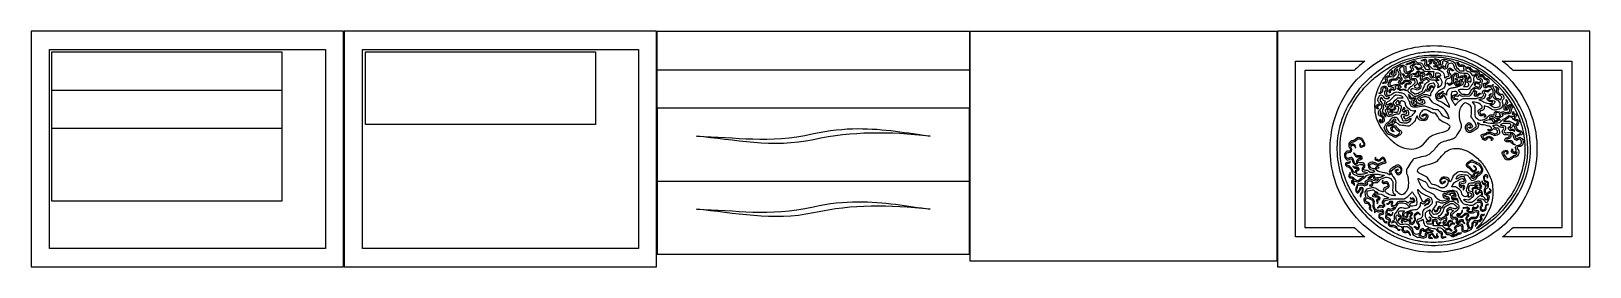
# Model space of a CAD drawing. Extents: x 0 to 813, y 0 to 123.
import ezdxf

# ---------------------------------------------------------------- set-up
doc = ezdxf.new("R2010")
doc.units = 0
doc.layers.add('Calque_1', color=7, linetype='CONTINUOUS')

msp = doc.modelspace()

# ---------------------------------------------------------------- linework, layer by layer
at = {"layer": 'Calque_1', "color": 7}
for p, q in [((0.141111, 123.14094), (0.141111, 0.141104)), ((163.141534, 123.14094), (0.141111, 123.14094)), ((0.141111, 123.14094), (0.141111, 123.14094)), ((163.141534, 0.141104), (163.141534, 123.14094)), ((163.423756, 123.14094), (163.423756, 0.141104)), ((326.42417, 123.14094), (163.423756, 123.14094)), ((163.423756, 123.14094), (163.423756, 123.14094)), ((326.42417, 0.141104), (326.42417, 123.14094)), ((326.706392, 103.166639), (326.706392, 123.166639)), ((326.706392, 123.166639), (489.706405, 123.166639)), ((489.706405, 123.166639), (489.706405, 103.166639)), ((489.98868, 123.166639), (649.988682, 123.166639)), ((489.98868, 3.166642), (489.98868, 123.166639)), ((649.988682, 123.166639), (649.988682, 3.166642)), ((650.270921, 123.166639), (650.270921, 0.16625)), ((813.270793, 123.166639), (650.270921, 123.166639)), ((650.270921, 123.166639), (650.270921, 123.166639)), ((813.270793, 0.16625), (813.270793, 123.166639)), ((731.918036, 115.606171), (731.918036, 115.606171)), ((9.641307, 113.640744), (153.641339, 113.640744)), ((9.641307, 9.640752), (9.641307, 113.640744)), ((9.641307, 113.640744), (9.641307, 113.640744)), ((10.91688, 92.479254), (10.91688, 112.379253)), ((10.91688, 112.379253), (130.916876, 112.379253)), ((130.916876, 112.379253), (130.916876, 92.479254)), ((153.641339, 113.640744), (153.641339, 9.640752)), ((172.923952, 113.640744), (316.923977, 113.640744)), ((172.923952, 9.640752), (172.923952, 113.640744)), ((172.923952, 113.640744), (172.923952, 113.640744)), ((174.606375, 74.395766), (174.606375, 112.295766)), ((174.606375, 112.295766), (294.606372, 112.295766)), ((294.606372, 112.295766), (294.606372, 74.395766)), ((316.923977, 113.640744), (316.923977, 9.640752)), ((659.648742, 107.579373), (695.90109, 107.579373)), ((659.648742, 15.753522), (659.648742, 107.579373)), ((659.648742, 107.579373), (659.648742, 107.579373)), ((722.468107, 106.131866), (721.903662, 105.616481)), ((723.015477, 105.935634), (722.468107, 106.131866)), ((730.589559, 107.696154), (729.963929, 107.731982)), ((729.963929, 107.731982), (730.246688, 107.43102)), ((731.273102, 110.698699), (731.273102, 110.698699)), ((732.315461, 112.317622), (732.315461, 112.317619)), ((732.349554, 109.557186), (732.349074, 109.557133)), ((767.563464, 107.579373), (803.893536, 107.579373)), ((767.563464, 107.579373), (767.563464, 107.579373)), ((803.893536, 107.579373), (803.893536, 15.753522)), ((326.706392, 83.025526), (326.706392, 103.025528)), ((326.706392, 103.025528), (489.706405, 103.025528)), ((489.706405, 103.025528), (489.706405, 83.025526)), ((690.327737, 102.579298), (664.648281, 102.579298)), ((664.648281, 102.579298), (664.648281, 20.753596)), ((710.744878, 99.226783), (709.709687, 99.291274)), ((711.367178, 99.849106), (710.744878, 99.226783)), ((711.98897, 100.470875), (711.367178, 99.849106)), ((711.98897, 101.263522), (711.98897, 100.470875)), ((713.780404, 99.145213), (713.347701, 98.543839)), ((714.164057, 98.701486), (713.780404, 99.145213)), ((716.64685, 105.028324), (717.222866, 104.635857)), ((717.222866, 104.635857), (717.222866, 103.501457)), ((721.756596, 97.630475), (721.177279, 97.562124)), ((721.988132, 97.120048), (721.756596, 97.630475)), ((723.445979, 103.167983), (723.034753, 103.727466)), ((724.027498, 103.224207), (723.445979, 103.167983)), ((731.432529, 99.451689), (731.90988, 99.594454)), ((731.90988, 99.594454), (731.84319, 100.239927)), ((739.090403, 104.114356), (738.538066, 103.709214)), ((739.090403, 104.815503), (739.090403, 104.114356)), ((742.09909, 102.872521), (742.521887, 102.938666)), ((742.521887, 102.938666), (742.195553, 102.653136)), ((749.426792, 101.146069), (747.602818, 101.146069)), ((747.964458, 100.091597), (747.649159, 100.40689)), ((747.649159, 100.40689), (748.103932, 100.369408)), ((749.795544, 100.797152), (749.426792, 101.146069)), ((798.893461, 20.753596), (798.893461, 102.579298)), ((10.91688, 92.338142), (130.916876, 92.338142)), ((10.91688, 72.438143), (10.91688, 92.338142)), ((130.916876, 92.338142), (130.916876, 72.438143)), ((711.850568, 89.835754), (711.017702, 88.97696)), ((712.47236, 89.768506), (711.850568, 89.835754)), ((717.334654, 93.469351), (716.976345, 93.861815)), ((717.264098, 94.013399), (717.334654, 93.469351)), ((724.325157, 91.150388), (725.849806, 91.914372)), ((725.849806, 91.914372), (726.144164, 92.57528)), ((727.726274, 92.866321), (727.415378, 92.209271)), ((727.854713, 92.48102), (727.726274, 92.866321)), ((728.931109, 96.791524), (729.580982, 97.055557)), ((729.580982, 97.055557), (729.160979, 97.271082)), ((729.675921, 89.523202), (730.251372, 89.373821)), ((730.251372, 89.373821), (730.251372, 90.083785)), ((744.804839, 89.57331), (744.353396, 89.099264)), ((744.982328, 92.538286), (744.548524, 92.356936)), ((744.548524, 92.356936), (745.445906, 91.376323)), ((745.255745, 90.047906), (744.804839, 89.57331)), ((745.567714, 89.735918), (745.255745, 90.047906)), ((760.708512, 89.702291), (761.007809, 90.094758)), ((760.975297, 89.341798), (760.708512, 89.702291)), ((761.656582, 94.58716), (762.11079, 94.367777)), ((762.11079, 94.367777), (762.270641, 94.848989)), ((762.663663, 89.15769), (762.799807, 90.098063)), ((489.706461, 82.884415), (326.70659, 82.884415)), ((326.70659, 82.884415), (326.70659, 44.884734)), ((489.706461, 44.884734), (489.706461, 82.884415)), ((712.613471, 86.393408), (711.9531, 85.773843)), ((711.9531, 85.773843), (712.165331, 85.413899)), ((721.762523, 80.596278), (722.470844, 81.564763)), ((722.470844, 81.564763), (721.853483, 81.489246)), ((722.900923, 85.107414), (723.256466, 85.17852)), ((723.256466, 85.17852), (723.073474, 85.562167)), ((744.353396, 89.099264), (743.426804, 89.176435)), ((755.726613, 87.547592), (755.322019, 87.40152)), ((755.322019, 87.40152), (756.064518, 87.150715)), ((761.772349, 84.659223), (761.132946, 84.628907)), ((761.132946, 84.628907), (761.714465, 84.332353)), ((763.095266, 88.483004), (762.663663, 89.15769)), ((766.115918, 87.668307), (766.659986, 87.3927)), ((766.659986, 87.3927), (767.007797, 87.865643)), ((771.536504, 84.139426), (771.260322, 83.880354)), ((771.77295, 83.861065), (771.536504, 84.139426)), ((294.606372, 74.395766), (174.606375, 74.395766)), ((705.941145, 76.182701), (705.388272, 75.668969)), ((705.941145, 77.066299), (705.941145, 76.182701)), ((706.696852, 78.231569), (706.493454, 78.60364)), ((706.73213, 78.841215), (706.696852, 78.231569)), ((716.222811, 78.750257), (715.929582, 78.638912)), ((715.929582, 78.638912), (716.256452, 78.028166)), ((748.459927, 73.171901), (748.538187, 74.167945)), ((748.538187, 74.167945), (749.206828, 74.768771)), ((751.39072, 78.417816), (751.475076, 80.614408)), ((751.685078, 77.917863), (751.39072, 78.417816)), ((753.262615, 79.52796), (753.371186, 78.498289)), ((753.371186, 78.498289), (753.99518, 77.862739)), ((756.073803, 80.323364), (756.307511, 79.778212)), ((756.307511, 79.778212), (756.800864, 79.840499)), ((758.574122, 76.122559), (757.643099, 75.676075)), ((757.643099, 75.676075), (758.574122, 75.597804)), ((762.287659, 79.545599), (763.343226, 79.510871)), ((763.343226, 79.510871), (763.403876, 80.034526)), ((764.111068, 79.211564), (763.85752, 78.868706)), ((763.85752, 78.868706), (764.181624, 78.740272)), ((765.710139, 81.120422), (766.134573, 81.186566)), ((766.134573, 81.186566), (765.847948, 80.949544)), ((771.223943, 78.4316), (770.307822, 77.657696)), ((771.91186, 78.28553), (771.223943, 78.4316)), ((130.916876, 72.438143), (10.91688, 72.438143)), ((10.91688, 34.397031), (10.91688, 72.297032)), ((130.916876, 72.297032), (130.916876, 34.397031)), ((431.31124, 72.269662), (431.31124, 72.269662)), ((769.733471, 65.378266), (769.300768, 65.798845)), ((770.931815, 65.378266), (769.733471, 65.378266)), ((777.733258, 67.052854), (778.373761, 66.396358)), ((778.373761, 66.396358), (778.449284, 65.416299)), ((685.781448, 59.834124), (685.223635, 59.198573)), ((685.223635, 59.198573), (685.305198, 58.188195)), ((685.305198, 58.188195), (685.387352, 57.177817)), ((685.387352, 57.177817), (686.059832, 56.509193)), ((688.274599, 49.335736), (688.057965, 49.603627)), ((688.057965, 49.603627), (688.057965, 49.109738)), ((326.70659, 44.743622), (326.70659, 6.743944)), ((489.706461, 44.743622), (326.70659, 44.743622)), ((326.70659, 44.743622), (326.70659, 44.743622)), ((489.706461, 6.743944), (489.706461, 44.743622)), ((701.426154, 44.115729), (702.508194, 44.086513)), ((702.508194, 44.086513), (702.860972, 44.467403)), ((712.121727, 39.846525), (712.038472, 40.776978)), ((747.688247, 47.261598), (746.716979, 47.210885)), ((747.88171, 46.811256), (747.688247, 47.261598)), ((754.968677, 42.638541), (754.273592, 42.696419)), ((754.596623, 42.434593), (754.968677, 42.638541)), ((757.02286, 45.080977), (757.013546, 44.545745)), ((757.188242, 44.674179), (757.02286, 45.080977)), ((758.395391, 47.846424), (757.791802, 47.297412)), ((757.791802, 47.297412), (757.841417, 46.354284)), ((759.739248, 46.84707), (759.668157, 46.476653)), ((759.668157, 46.476653), (759.906268, 46.75171)), ((130.916876, 34.397031), (10.91688, 34.397031)), ((431.31124, 34.128869), (431.31124, 34.128869)), ((692.166302, 39.296451), (691.833901, 39.668522)), ((692.53892, 39.720888), (692.166302, 39.296451)), ((700.978437, 34.294189), (700.547371, 34.943521)), ((700.841728, 33.632178), (700.978437, 34.294189)), ((712.950755, 39.060494), (712.121727, 39.846525)), ((733.310069, 33.483969), (733.289184, 34.225355)), ((733.289184, 34.225355), (733.889471, 34.142673)), ((747.230736, 40.411633), (747.393889, 40.079248)), ((747.393889, 40.079248), (747.439637, 40.37029)), ((749.933437, 36.396578), (749.984717, 37.133003)), ((750.23883, 36.473199), (749.933437, 36.396578)), ((752.002606, 40.079248), (752.233548, 39.730328)), ((752.233548, 39.730328), (752.233548, 40.150907)), ((753.737257, 39.221558), (753.988068, 39.627803)), ((754.077363, 38.841218), (753.737257, 39.221558)), ((758.232295, 39.54457), (758.316623, 38.468047)), ((758.316623, 38.468047), (759.114239, 37.670439)), ((760.892945, 36.910864), (760.460806, 37.273564)), ((760.744665, 35.994192), (760.892945, 36.910864)), ((698.555305, 30.485843), (698.816022, 30.978629)), ((699.126354, 29.961635), (698.555305, 30.485843)), ((704.990169, 31.282348), (705.495093, 31.127456)), ((705.495093, 31.127456), (705.949838, 31.614732)), ((709.657306, 27.287151), (709.165083, 27.547876)), ((709.91252, 27.541811), (709.657306, 27.287151)), ((716.465946, 24.60878), (716.431232, 25.084477)), ((717.047493, 24.619815), (716.465946, 24.60878)), ((721.962675, 26.81751), (722.632417, 27.426052)), ((722.173806, 26.062346), (721.962675, 26.81751)), ((727.458981, 28.2634), (727.895551, 28.715396)), ((727.458981, 27.223806), (727.458981, 28.2634)), ((730.932685, 28.832264), (731.194503, 29.454033)), ((731.236949, 28.209941), (730.932685, 28.832264)), ((732.395076, 29.698223), (732.075911, 30.075805)), ((732.075911, 30.075805), (732.16244, 29.610579)), ((746.475848, 26.429991), (745.839748, 26.595356)), ((747.181404, 27.163108), (746.475848, 26.429991)), ((746.764703, 29.471596), (746.515557, 29.843116)), ((746.515557, 29.843116), (746.585548, 29.523412)), ((749.845977, 24.287416), (749.415475, 24.839737)), ((750.196553, 24.730042), (749.845977, 24.287416)), ((751.319939, 25.946575), (750.933548, 25.559623)), ((752.540324, 25.946575), (751.319939, 25.946575)), ((755.316262, 29.261033), (754.618411, 29.455611)), ((754.930408, 32.229878), (754.719842, 32.490603)), ((754.719842, 32.490603), (754.768327, 32.071681)), ((755.350411, 28.354284), (755.316262, 29.261033)), ((709.087923, 21.759563), (708.793001, 22.19337)), ((709.993574, 21.759563), (709.087923, 21.759563)), ((722.154502, 21.207776), (721.781884, 21.0154)), ((722.508944, 20.785544), (722.154502, 21.207776)), ((723.589856, 23.431927), (723.952568, 23.756593)), ((724.069972, 22.642038), (723.589856, 23.431927)), ((730.93054, 22.340594), (729.943327, 22.340594)), ((731.065047, 22.747942), (730.93054, 22.340594)), ((731.703829, 24.135349), (732.274906, 24.232363)), ((731.742973, 23.310733), (731.703829, 24.135349)), ((736.41948, 21.526448), (734.933947, 21.55511)), ((737.027472, 20.899717), (736.41948, 21.526448)), ((738.774286, 17.804642), (738.2859, 18.457281)), ((739.42636, 17.80182), (738.774286, 17.804642)), ((746.243156, 17.907097), (745.777941, 17.747797)), ((745.894245, 17.623774), (746.243156, 17.907097)), ((746.544682, 20.083299), (746.547504, 18.953859)), ((746.547504, 18.953859), (747.087142, 18.611555)), ((749.640942, 22.631568), (750.15247, 23.54879)), ((750.067578, 21.817422), (749.640942, 22.631568)), ((752.366701, 23.569183), (751.768616, 22.93639)), ((751.768616, 22.93639), (751.768616, 22.132717)), ((752.965322, 24.201979), (752.366701, 23.569183)), ((754.152631, 24.201979), (752.965322, 24.201979)), ((754.242491, 22.849297), (753.819694, 22.295325)), ((753.875912, 23.176719), (754.242491, 22.849297)), ((773.214541, 20.753596), (798.893461, 20.753596)), ((153.641339, 9.640752), (9.641307, 9.640752)), ((316.923977, 9.640752), (172.923952, 9.640752)), ((695.978814, 15.753522), (659.648742, 15.753522)), ((0.141111, 0.141104), (163.141534, 0.141104)), ((163.423756, 0.141104), (326.42417, 0.141104)), ((326.70659, 6.743944), (489.706461, 6.743944)), ((649.988682, 3.166642), (489.98868, 3.166642)), ((650.270921, 0.16625), (813.270793, 0.16625))]:
    msp.add_line(p, q, dxfattribs=at)
for points in [[(702.217449, 106.817593), (711.095116, 112.635209), (721.461985, 115.628224), (731.918036, 115.606171)], [(731.918036, 115.606171), (737.39501, 115.594628), (742.896396, 114.756112), (748.221336, 113.062863)], [(678.551592, 70.612673), (680.900894, 85.196963), (689.650827, 98.58256), (702.217449, 106.817593)], [(695.90109, 107.579373), (693.938059, 106.033858), (692.076435, 104.363721), (690.327737, 102.579298)], [(707.977661, 105.739417), (706.680652, 105.090458), (700.254932, 100.501036), (699.658709, 99.797866)], [(708.873942, 106.228894), (708.571767, 106.05495), (708.168161, 105.834712), (707.977661, 105.739417)], [(708.000803, 103.893949), (712.767424, 106.876115), (718.877055, 109.201073), (724.143688, 110.037241)], [(717.746303, 110.104491), (715.333106, 109.403115), (711.416115, 107.692171), (708.873942, 106.228894)], [(715.710098, 106.378275), (713.388454, 105.467682), (711.02202, 104.296897), (710.083857, 103.595188)], [(732.349074, 109.557133), (726.850312, 109.622058), (721.270694, 108.559246), (715.710098, 106.378275)], [(717.738683, 105.666632), (717.403714, 105.447156), (717.233675, 105.531346), (717.460328, 105.804435)], [(717.460328, 105.804435), (717.705268, 106.099558), (718.458999, 106.438882), (718.870338, 106.438882)], [(718.763404, 105.856799), (718.27959, 105.856799), (717.929974, 105.791975), (717.738683, 105.666632)], [(718.909369, 110.453408), (718.653422, 110.37302), (718.130126, 110.216057), (717.746303, 110.104491)], [(719.879593, 106.206271), (719.539628, 105.895751), (719.416805, 105.856799), (718.763404, 105.856799)], [(718.870338, 106.438882), (719.126257, 106.438882), (719.361292, 106.546183), (719.601802, 106.77347)], [(722.165932, 111.269208), (720.116236, 110.782683), (719.329965, 110.585545), (718.909369, 110.453408)], [(719.601802, 106.77347), (720.001259, 107.150855), (721.11742, 107.608732), (721.817669, 107.682424)], [(720.43193, 106.555188), (720.338345, 106.555188), (720.089764, 106.398197), (719.879593, 106.206271)], [(721.263695, 106.787802), (720.899657, 106.659853), (720.525571, 106.555188), (720.43193, 106.555188)], [(720.630925, 105.572925), (720.94549, 105.66699), (721.991857, 106.664504), (721.991857, 106.870484)], [(721.991857, 106.870484), (721.991857, 107.056875), (722.047963, 107.063448), (721.263695, 106.787802)], [(721.817669, 107.682424), (722.237503, 107.726608), (722.343478, 107.678106), (722.902475, 107.184677)], [(729.681199, 112.254782), (726.860585, 112.090681), (724.102625, 111.7289), (722.165932, 111.269208)], [(722.902475, 107.184677), (723.509084, 106.649281), (723.539507, 106.637442), (724.357133, 106.615824)], [(724.143801, 105.736645), (723.823931, 105.738339), (723.316354, 105.827792), (723.015477, 105.935634)], [(724.143688, 110.037241), (726.673359, 110.438871), (727.261623, 110.504491), (729.513644, 110.638066)], [(725.13268, 105.337566), (725.13268, 105.550189), (724.677907, 105.733778), (724.143801, 105.736645)], [(724.357133, 106.615824), (724.81645, 106.603688), (725.296143, 106.537338), (725.423736, 106.468648)], [(725.660746, 107.651557), (725.100648, 107.756625), (725.141824, 107.908348), (725.74894, 107.976776)], [(725.423736, 106.468648), (725.634273, 106.355313), (725.960014, 105.891337), (727.036579, 104.170634)], [(726.609944, 107.778887), (726.249828, 107.641369), (725.937182, 107.599701), (725.660746, 107.651557)], [(725.74894, 107.976776), (726.024135, 108.007814), (726.474421, 108.182321), (726.74939, 108.364278)], [(727.302828, 107.770618), (727.152714, 107.975943), (727.126552, 107.976172), (726.609944, 107.778887)], [(726.74939, 108.364278), (727.215, 108.672414), (727.270259, 108.683189), (727.553638, 108.524132)], [(727.763076, 105.05809), (727.285273, 105.275788), (727.013126, 106.303446), (727.291256, 106.839618)], [(727.291256, 106.839618), (727.50027, 107.242422), (727.503431, 107.496464), (727.302828, 107.770618)], [(727.553638, 108.524132), (728.029804, 108.25685), (728.227754, 107.595937), (728.064602, 106.818121)], [(728.064602, 106.818121), (727.889793, 105.984586), (728.010302, 105.740726), (728.59707, 105.739942)], [(728.59707, 105.739942), (729.116811, 105.739377), (729.458102, 105.479309), (730.18347, 104.532781)], [(729.669035, 107.234235), (729.252249, 107.542402), (729.201675, 107.99521), (729.562637, 108.188389)], [(729.513644, 110.638066), (730.085228, 110.67197), (730.673323, 110.692154), (731.273102, 110.698699)], [(729.562637, 108.188389), (729.873646, 108.354824), (730.957097, 108.468254), (731.334231, 108.373597)], [(729.872433, 105.973054), (729.671434, 105.973054), (729.668838, 105.992104), (729.83659, 106.231576)], [(729.83659, 106.231576), (730.110685, 106.622891), (730.056639, 106.947672), (729.669035, 107.234235)], [(732.315461, 112.317619), (731.428747, 112.32586), (730.549766, 112.305314), (729.681199, 112.254782)], [(730.246688, 107.43102), (730.772383, 106.871418), (730.541807, 105.973054), (729.872433, 105.973054)], [(731.343601, 107.429366), (731.245274, 107.606077), (731.068998, 107.668496), (730.589559, 107.696154)], [(731.273102, 110.698699), (735.471693, 110.744512), (740.242011, 110.132942), (743.917447, 109.048362)], [(731.334231, 108.373597), (731.526001, 108.325464), (731.784093, 108.048178), (732.093804, 107.5578)], [(732.716132, 105.655554), (732.481634, 105.770227), (731.716783, 106.758747), (731.343601, 107.429366)], [(732.093804, 107.5578), (732.816688, 106.413202), (733.507144, 105.972394), (733.507144, 106.655459)], [(732.450448, 108.551089), (732.274426, 108.879986), (732.413364, 108.959668), (732.704025, 108.696609)], [(757.283322, 104.738411), (750.158792, 109.453337), (740.887002, 112.23808), (732.315461, 112.317622)], [(739.788762, 108.768398), (737.331933, 109.2649), (734.849026, 109.527674), (732.349554, 109.557186)], [(733.51595, 107.834507), (733.161648, 107.834507), (732.649669, 108.178751), (732.450448, 108.551089)], [(732.704025, 108.696609), (732.873894, 108.542865), (733.13241, 108.471951), (733.547926, 108.465099)], [(733.507144, 106.655459), (733.507144, 106.838757), (733.615348, 107.126372), (733.747457, 107.294317)], [(733.747457, 107.294317), (734.034533, 107.659233), (733.959293, 107.834507), (733.51595, 107.834507)], [(733.547926, 108.465099), (734.41288, 108.450819), (734.41384, 108.450847), (734.621132, 108.050035)], [(734.566014, 107.249119), (734.431592, 107.009896), (734.321271, 106.737766), (734.321271, 106.644436)], [(734.321271, 106.644436), (734.321271, 106.33932), (734.740173, 106.070647), (735.154165, 106.110307)], [(734.621132, 108.050035), (734.800343, 107.703435), (734.797521, 107.660977), (734.566014, 107.249119)], [(735.154165, 106.110307), (735.577357, 106.150852), (735.599596, 106.248594), (735.420414, 107.267309)], [(735.420414, 107.267309), (735.35316, 107.649697), (735.382455, 107.715681), (735.735148, 107.97121)], [(736.430233, 106.608605), (736.45394, 105.878044), (736.271906, 105.594092), (735.646389, 105.387663)], [(735.735148, 107.97121), (736.546367, 108.558949), (737.661766, 108.70179), (738.420125, 108.315169)], [(736.718523, 107.445902), (736.441409, 107.264342), (736.411578, 107.17888), (736.430233, 106.608605)], [(738.127433, 107.392435), (737.695209, 107.700184), (737.138695, 107.721204), (736.718523, 107.445902)], [(738.95646, 107.136671), (738.659168, 107.136671), (738.354988, 107.230399), (738.127433, 107.392435)], [(738.218365, 105.194189), (738.218365, 105.874435), (738.25415, 105.993896), (738.551867, 106.305439)], [(738.420125, 108.315169), (738.654229, 108.195814), (739.22793, 108.060869), (739.695064, 108.015307)], [(738.551867, 106.305439), (738.735311, 106.497398), (739.0352, 106.716662), (739.218814, 106.792712)], [(739.218814, 106.792712), (739.661169, 106.97592), (739.538854, 107.136671), (738.95646, 107.136671)], [(740.199424, 106.269608), (739.27159, 106.018453), (739.090403, 105.781188), (739.090403, 104.815503)], [(739.695064, 108.015307), (740.313836, 107.954957), (740.797057, 107.813524), (741.474955, 107.49441)], [(749.179819, 105.849712), (746.717995, 106.974283), (743.094685, 108.10031), (739.788762, 108.768398)], [(741.467222, 106.273474), (740.975817, 106.461146), (740.906023, 106.460887), (740.199424, 106.269608)], [(742.341998, 105.155059), (742.003642, 106.032397), (741.963595, 106.083911), (741.467222, 106.273474)], [(741.474955, 107.49441), (742.666159, 106.933648), (742.993198, 106.60018), (743.177094, 105.759734)], [(743.177094, 105.759734), (743.256426, 105.397205), (743.385797, 104.94309), (743.464283, 104.750459)], [(744.019922, 106.561203), (743.690117, 106.91562), (743.67389, 107.019814), (743.948266, 107.019814)], [(743.917447, 109.048362), (744.493237, 108.878462), (745.147626, 108.687078), (745.371541, 108.622825)], [(743.948266, 107.019814), (744.187957, 107.019814), (744.789966, 106.494209), (744.789966, 106.285043)], [(744.490104, 105.667131), (744.38365, 105.995474), (744.171984, 106.397765), (744.019922, 106.561203)], [(744.789966, 106.285043), (744.789966, 106.037937), (745.462755, 105.391521), (745.71986, 105.391521)], [(745.371541, 108.622825), (746.928476, 108.176044), (750.271455, 106.784559), (752.525225, 105.645157)], [(746.323984, 105.577283), (746.823377, 105.835542), (747.267115, 105.716193), (747.912049, 105.149538)], [(748.221336, 113.062863), (763.481064, 108.210498), (776.035239, 96.469128), (781.933091, 81.53445)], [(749.735995, 105.624264), (749.701366, 105.624264), (749.451035, 105.725836), (749.179819, 105.849712)], [(773.253121, 102.579298), (771.466989, 104.367593), (769.566424, 106.03781), (767.563464, 107.579373)], [(693.836239, 91.432624), (695.91283, 94.042299), (698.283017, 96.517752), (700.530748, 98.42479)], [(698.960887, 99.174993), (697.976326, 98.321996), (695.771522, 96.13301), (694.854328, 95.097655)], [(699.658709, 99.797866), (699.626677, 99.760144), (699.312761, 99.479832), (698.960887, 99.174993)], [(700.530748, 98.42479), (700.78661, 98.641875), (701.065869, 98.885675), (701.150846, 98.966083)], [(701.150846, 98.966083), (702.03375, 99.80112), (705.867937, 102.55956), (708.000803, 103.893949)], [(705.100321, 97.831132), (704.875926, 97.415295), (704.48248, 96.70854), (704.226081, 96.260718)], [(710.083857, 103.595188), (708.296262, 102.258115), (706.148748, 99.774227), (705.100321, 97.831132)], [(706.769609, 97.694404), (706.379775, 98.241904), (706.445138, 98.639208), (707.016553, 99.189299)], [(706.414093, 96.784348), (706.930108, 96.784348), (707.102885, 97.226384), (706.769609, 97.694404)], [(707.016553, 99.189299), (707.653388, 99.802378), (707.905779, 99.92462), (708.53076, 99.92462)], [(707.414966, 98.515716), (707.299509, 98.328207), (707.318418, 98.25518), (707.623895, 97.721966)], [(708.102347, 99.029448), (707.787895, 98.850265), (707.478551, 98.618975), (707.414966, 98.515716)], [(707.623895, 97.721966), (707.763511, 97.478295), (707.76289, 97.380423), (707.61684, 97.024126)], [(709.709687, 99.291274), (708.730319, 99.351861), (708.643113, 99.337572), (708.102347, 99.029448)], [(708.53076, 99.92462), (709.15052, 99.92462), (709.241537, 99.997354), (709.019117, 100.314883)], [(708.657421, 96.922151), (709.410052, 98.34866), (709.525311, 98.402895), (711.58161, 98.303496)], [(709.019117, 100.314883), (708.73173, 100.725189), (708.811176, 101.048734), (709.284801, 101.395263)], [(709.284801, 101.395263), (709.882463, 101.832581), (710.011862, 102.009432), (710.011862, 102.389656)], [(710.011862, 101.28006), (709.595189, 100.805526), (709.591577, 100.772088), (709.915963, 100.426778)], [(711.10426, 97.533461), (710.17716, 97.592643), (710.010762, 97.573153), (709.764805, 97.379673)], [(709.915963, 100.426778), (710.263294, 100.057078), (710.63007, 100.087431), (710.99027, 100.515523)], [(710.011862, 102.389656), (710.011862, 102.780751), (710.1889, 102.822551), (710.28748, 102.4547)], [(710.28748, 102.4547), (710.422637, 101.950318), (710.357895, 101.674175), (710.011862, 101.28006)], [(710.99027, 100.515523), (711.254289, 100.829292), (711.291232, 100.978037), (711.291232, 101.725441)], [(713.347701, 98.543839), (712.658542, 97.584594), (712.36616, 97.452904), (711.10426, 97.533461)], [(711.291232, 101.725441), (711.291232, 103.200023), (711.84594, 103.884336), (713.792088, 104.809492)], [(711.58161, 98.303496), (712.139253, 98.276516), (712.182236, 98.297344), (712.628373, 98.804)], [(712.2833, 102.558879), (712.046176, 102.15432), (711.98897, 101.901745), (711.98897, 101.263522)], [(713.070446, 103.298059), (712.867895, 103.298059), (712.53157, 102.98252), (712.2833, 102.558879)], [(712.628373, 98.804), (713.161378, 99.409342), (713.857704, 100.685677), (713.84269, 101.029808)], [(713.612284, 101.611341), (713.226881, 102.221452), (713.019702, 102.766378), (713.070446, 103.03623)], [(713.070446, 103.03623), (713.097257, 103.180175), (713.097257, 103.298059), (713.070446, 103.298059)], [(713.84269, 101.029808), (713.837328, 101.157759), (713.733527, 101.419419), (713.612284, 101.611341)], [(713.792088, 104.809492), (714.457737, 105.125919), (715.063104, 105.32766), (715.454574, 105.364013)], [(714.012475, 103.335002), (713.94683, 102.985238), (713.998928, 102.778629), (714.299664, 102.201152)], [(714.000904, 97.408335), (714.301584, 97.684391), (714.54771, 97.988649), (714.54771, 98.084125)], [(715.764793, 104.497515), (714.91982, 104.634632), (714.161996, 104.132105), (714.012475, 103.335002)], [(714.54771, 98.084125), (714.54771, 98.179606), (714.375074, 98.45735), (714.164057, 98.701486)], [(714.299664, 102.201152), (714.702254, 101.427738), (714.729828, 101.221016), (714.529506, 100.47199)], [(714.529506, 100.47199), (714.362628, 99.847966), (714.44388, 99.505816), (714.893855, 98.939611)], [(714.893855, 98.939611), (715.45576, 98.23252), (715.314479, 97.526155), (714.470522, 96.826252)], [(715.63799, 100.491833), (715.327659, 100.633221), (715.316229, 100.889741), (715.61767, 100.94824)], [(715.454574, 105.364013), (716.010044, 105.415601), (716.126828, 105.382753), (716.64685, 105.028324)], [(715.61767, 100.94824), (715.874944, 100.998162), (716.505429, 100.428209), (716.735524, 99.937862)], [(716.292831, 99.367906), (716.292831, 99.758975), (715.947842, 100.350671), (715.63799, 100.491833)], [(716.371684, 103.269408), (716.452371, 104.231961), (716.368861, 104.399304), (715.764793, 104.497515)], [(716.220102, 96.974529), (716.975978, 97.741631), (716.983654, 97.746248), (717.479603, 97.667407)], [(716.502832, 98.876771), (716.387206, 99.019514), (716.292831, 99.240717), (716.292831, 99.367906)], [(716.555241, 101.924441), (716.338127, 102.359173), (716.311655, 102.553435), (716.371684, 103.269408)], [(717.340129, 98.70369), (716.775656, 98.626054), (716.691978, 98.64317), (716.502832, 98.876771)], [(717.899098, 101.019896), (717.181069, 101.134713), (716.832581, 101.369064), (716.555241, 101.924441)], [(716.735524, 99.937862), (716.880333, 99.629167), (717.016787, 99.508215), (717.248717, 99.481455)], [(717.222866, 103.501457), (717.222866, 102.501746), (717.252245, 102.338266), (717.469246, 102.121215)], [(717.248717, 99.481455), (717.506302, 99.451731), (717.704309, 99.586667), (718.323589, 100.215123)], [(718.854872, 99.757062), (718.169467, 98.923648), (717.980266, 98.791732), (717.340129, 98.70369)], [(717.469246, 102.121215), (717.667535, 101.922889), (717.813811, 101.885878), (718.219449, 101.931595)], [(717.479603, 97.667407), (717.754121, 97.623767), (718.214792, 97.561367), (718.502659, 97.5285)], [(719.782029, 101.71939), (718.459479, 100.962758), (718.398491, 100.940036), (717.899098, 101.019896)], [(718.219449, 101.931595), (719.104695, 102.031378), (720.363689, 102.844497), (720.363689, 103.316248)], [(718.323589, 100.215123), (719.021778, 100.923729), (719.11748, 100.983137), (719.515865, 100.949894)], [(719.628782, 100.086139), (719.533137, 100.335299), (719.22162, 100.202945), (718.854872, 99.757062)], [(719.380878, 98.441864), (718.968326, 99.018938), (718.969793, 99.318497), (719.38624, 99.651782)], [(721.177279, 97.562124), (720.446888, 97.475623), (719.86963, 97.758271), (719.380878, 98.441864)], [(719.38624, 99.651782), (719.585179, 99.81093), (719.673599, 99.96929), (719.628782, 100.086139)], [(719.515865, 100.949894), (719.858539, 100.921291), (720.004787, 100.830968), (720.214816, 100.518291)], [(720.014777, 103.781475), (719.527295, 104.141906), (719.530117, 104.705798), (720.020704, 105.164474)], [(721.213544, 103.045061), (721.136978, 102.644359), (720.713588, 102.252341), (719.782029, 101.71939)], [(720.188852, 99.343101), (720.028917, 99.192849), (719.898361, 99.035132), (719.898361, 98.992528)], [(719.898361, 98.992528), (719.898361, 98.949923), (720.079999, 98.786), (720.301826, 98.628173)], [(720.363689, 103.316248), (720.363689, 103.430314), (720.206717, 103.639582), (720.014777, 103.781475)], [(720.020704, 105.164474), (720.215917, 105.346803), (720.490209, 105.530866), (720.630925, 105.572925)], [(720.214816, 100.518291), (720.557462, 100.008121), (720.549955, 99.682211), (720.188852, 99.343101)], [(720.301826, 98.628173), (720.67704, 98.361216), (720.752788, 98.349264), (721.392699, 98.455092)], [(720.967164, 104.902659), (720.567792, 104.689496), (720.447339, 104.194369), (720.764868, 104.072528)], [(720.714152, 101.097067), (720.714152, 101.133965), (720.96406, 101.112646), (721.271428, 101.049662)], [(721.259293, 100.580578), (720.910353, 100.759352), (720.718244, 100.941424), (720.714152, 101.097067)], [(720.764868, 104.072528), (721.023468, 103.97329), (721.279076, 103.387828), (721.213544, 103.045061)], [(721.903662, 105.616481), (721.593049, 105.333031), (721.171324, 105.011639), (720.967164, 104.902659)], [(723.097039, 101.157149), (722.654317, 100.401714), (722.006024, 100.198043), (721.259293, 100.580578)], [(721.271428, 101.049662), (721.998715, 100.900686), (722.41265, 101.013273), (722.621354, 101.416771)], [(721.392699, 98.455092), (722.379207, 98.618239), (722.737347, 98.449419), (722.91955, 97.735205)], [(722.162178, 99.482005), (721.447112, 99.508873), (721.796672, 99.747356), (722.640658, 99.808325)], [(722.249836, 104.285848), (721.851705, 104.284437), (721.785496, 104.360846), (722.021067, 104.549328)], [(722.021067, 104.549328), (722.43949, 104.884077), (722.676782, 104.831976), (723.271227, 104.275925)], [(722.915711, 99.288531), (722.726312, 99.386462), (722.387335, 99.473539), (722.162178, 99.482005)], [(723.034753, 103.727466), (722.690808, 104.195277), (722.562651, 104.286791), (722.249836, 104.285848)], [(722.621354, 101.416771), (722.894968, 101.945887), (723.516026, 102.483924), (723.85331, 102.483924)], [(722.640658, 99.808325), (723.527823, 99.872415), (723.969614, 100.129782), (723.969614, 100.582782)], [(724.127263, 99.523348), (723.519836, 99.059538), (723.403053, 99.036509), (722.915711, 99.288531)], [(722.91955, 97.735205), (722.995834, 97.436207), (723.10624, 97.07132), (723.164857, 96.924366)], [(724.045136, 101.643322), (723.788512, 101.899927), (723.422441, 101.712408), (723.097039, 101.157149)], [(723.271227, 104.275925), (723.849669, 103.734868), (723.86299, 103.729608), (724.304753, 103.861964)], [(723.85331, 102.483924), (724.043048, 102.483924), (724.287452, 102.347966), (724.499881, 102.124534)], [(723.969614, 100.582782), (723.969614, 100.724336), (724.023772, 100.983622), (724.090348, 101.158803)], [(724.982763, 103.359806), (724.777306, 103.315946), (724.347368, 103.25495), (724.027498, 103.224207)], [(724.090348, 101.158803), (724.183736, 101.404418), (724.17335, 101.515095), (724.045136, 101.643322)], [(724.667465, 100.372219), (724.667465, 99.989424), (724.600747, 99.884897), (724.127263, 99.523348)], [(724.304753, 103.861964), (724.550992, 103.935732), (724.970402, 103.995907), (725.236876, 103.995907)], [(724.499881, 102.124534), (724.822264, 101.785449), (724.877946, 101.769137), (725.481619, 101.833492)], [(725.558779, 101.088248), (724.831746, 101.088248), (724.667465, 100.955962), (724.667465, 100.372219)], [(725.570914, 96.976733), (725.04028, 97.244612), (724.860251, 97.746694), (724.935914, 98.747237)], [(724.935914, 98.747237), (725.019763, 99.856192), (725.255644, 100.215673), (725.900522, 100.215673)], [(726.66176, 102.539048), (726.300882, 103.067661), (725.48447, 103.46691), (724.982763, 103.359806)], [(725.49319, 104.795722), (725.294873, 105.046081), (725.13268, 105.289851), (725.13268, 105.337566)], [(725.236876, 103.995907), (725.878311, 103.995907), (725.949882, 104.219074), (725.49319, 104.795722)], [(725.481619, 101.833492), (726.265463, 101.917058), (726.628937, 101.756271), (726.906503, 101.2029)], [(725.718093, 99.118204), (725.579861, 98.860004), (725.554122, 97.947357), (725.685017, 97.946872)], [(726.299048, 100.849572), (726.194992, 101.043928), (726.057324, 101.088248), (725.558779, 101.088248)], [(725.685017, 97.946872), (725.732966, 97.946589), (725.981463, 98.048649), (726.237326, 98.173423)], [(726.219687, 99.343101), (725.961962, 99.343101), (725.799514, 99.270361), (725.718093, 99.118204)], [(725.900522, 100.215673), (726.395906, 100.215673), (726.526829, 100.423981), (726.299048, 100.849572)], [(726.906503, 101.2029), (727.37756, 100.26369), (727.037482, 99.343101), (726.219687, 99.343101)], [(726.237326, 98.173423), (726.493217, 98.29819), (726.781337, 98.429675), (726.877293, 98.465565)], [(727.08069, 97.593544), (726.872806, 97.511411), (726.598486, 97.330126), (726.470498, 97.190604)], [(727.078489, 102.083191), (726.999862, 102.113654), (726.812184, 102.318703), (726.66176, 102.539048)], [(726.877293, 98.465565), (726.973248, 98.501458), (727.220927, 98.633513), (727.4274, 98.758811)], [(727.036579, 104.170634), (727.51822, 103.400864), (728.165863, 103.065446), (729.170348, 103.065446)], [(729.637229, 101.955861), (728.308583, 101.995539), (727.157144, 102.052722), (727.078489, 102.083191)], [(727.458812, 97.826707), (727.458812, 97.780761), (727.288632, 97.675673), (727.08069, 97.593544)], [(727.4274, 98.758811), (727.633902, 98.884115), (727.99303, 98.99947), (728.225553, 99.015128)], [(728.206814, 98.108929), (728.025401, 98.178537), (727.458812, 97.964841), (727.458812, 97.826707)], [(728.122486, 100.157245), (727.727487, 100.157245), (727.68315, 100.181911), (727.807723, 100.33198)], [(728.496769, 104.926349), (728.251743, 104.926349), (727.921713, 104.985813), (727.763076, 105.05809)], [(727.807723, 100.33198), (727.887366, 100.427941), (728.015834, 100.506715), (728.093276, 100.506715)], [(728.093276, 100.506715), (728.170689, 100.506715), (728.402422, 100.716045), (728.608105, 100.971941)], [(728.854485, 100.448286), (728.652527, 100.233337), (728.461971, 100.157245), (728.122486, 100.157245)], [(728.558491, 97.765521), (728.457991, 97.918923), (728.299693, 98.073287), (728.206814, 98.108929)], [(728.225553, 99.015128), (728.585161, 99.039343), (728.709367, 98.976692), (729.060084, 98.593999)], [(729.090423, 104.748306), (729.004797, 104.851486), (728.754917, 104.926349), (728.496769, 104.926349)], [(729.160979, 97.271082), (728.92998, 97.389596), (728.659018, 97.612119), (728.558491, 97.765521)], [(728.608105, 100.971941), (729.031806, 101.499223), (729.248016, 101.537822), (729.902348, 101.204004)], [(729.954164, 99.853525), (730.082716, 100.667691), (729.404875, 101.034168), (728.854485, 100.448286)], [(729.060084, 98.593999), (729.598705, 98.006282), (730.376086, 97.714812), (731.40552, 97.714812)], [(729.901248, 103.152537), (729.901248, 103.283369), (729.260152, 104.543796), (729.090423, 104.748306)], [(729.170348, 103.065446), (729.572628, 103.065446), (729.901473, 103.104556), (729.901248, 103.152537)], [(732.096739, 101.839554), (732.07275, 101.863713), (730.965903, 101.916186), (729.637229, 101.955861)], [(730.780426, 98.609984), (730.281373, 98.576845), (729.854145, 99.219897), (729.954164, 99.853525)], [(729.902348, 101.204004), (730.447122, 100.926083), (730.599635, 100.676593), (730.599635, 100.062988)], [(730.18347, 104.532781), (730.471901, 104.156398), (730.820925, 103.769776), (730.95848, 103.673437)], [(730.599635, 100.062988), (730.599635, 99.4256), (730.815789, 99.266918), (731.432529, 99.451689)], [(732.733404, 100.062435), (732.845954, 98.851419), (732.692087, 98.73693), (730.780426, 98.609984)], [(730.95848, 103.673437), (731.100353, 103.574053), (731.642784, 103.459744), (732.212506, 103.409404)], [(731.40552, 97.714812), (731.847452, 97.714812), (732.291642, 97.683036), (732.392734, 97.644256)], [(732.053587, 104.625333), (731.724431, 104.707945), (731.654299, 105.042158), (731.965929, 105.043705)], [(731.84319, 100.239927), (731.79685, 100.688804), (731.831619, 101.023472), (731.958394, 101.340154)], [(731.958394, 101.340154), (732.058554, 101.590552), (732.120897, 101.815388), (732.096739, 101.839554)], [(731.965929, 105.043705), (732.077886, 105.044269), (732.435631, 105.076846), (732.76078, 105.115914)], [(732.636207, 104.625333), (732.475735, 104.585052), (732.213522, 104.585224), (732.053587, 104.625333)], [(732.212506, 103.409404), (733.40292, 103.304228), (734.491705, 102.994741), (735.50381, 102.473442)], [(732.392734, 97.644256), (732.493826, 97.605467), (732.916594, 97.162551), (733.332562, 96.659783)], [(733.761963, 101.204554), (732.72093, 101.204554), (732.636037, 101.110255), (732.733404, 100.062435)], [(733.801474, 103.98923), (733.575809, 104.425616), (733.029399, 104.724018), (732.636207, 104.625333)], [(735.646389, 105.387663), (735.203159, 105.241376), (733.186032, 105.425744), (732.716132, 105.655554)], [(732.76078, 105.115914), (733.337642, 105.185239), (733.366541, 105.173934), (733.956922, 104.649587)], [(733.344697, 97.83663), (733.030753, 98.422385), (733.163906, 99.03599), (733.714013, 99.539883)], [(734.021579, 97.42377), (733.619102, 97.42377), (733.540164, 97.471948), (733.344697, 97.83663)], [(733.645659, 98.564783), (733.591726, 98.186058), (733.947326, 97.714812), (734.286727, 97.714812)], [(734.772883, 99.173325), (734.443896, 99.277741), (733.689121, 98.870221), (733.645659, 98.564783)], [(733.714013, 99.539883), (734.051833, 99.849329), (734.231694, 99.924631), (734.62847, 99.924631)], [(735.323555, 100.639006), (734.911595, 101.106612), (734.640972, 101.204554), (733.761963, 101.204554)], [(735.051098, 103.338798), (734.649128, 103.237912), (734.02093, 103.564832), (733.801474, 103.98923)], [(733.956922, 104.649587), (734.588705, 104.088465), (734.994935, 103.976459), (735.256696, 104.291848)], [(734.286727, 97.714812), (734.464753, 97.714812), (734.555487, 97.659428), (734.525402, 97.569289)], [(734.62847, 99.924631), (734.90008, 99.924631), (735.154447, 99.872302), (735.194015, 99.808325)], [(735.589239, 98.198227), (735.262764, 98.695528), (734.895424, 99.134432), (734.772883, 99.173325)], [(735.790266, 103.817252), (735.54239, 103.594054), (735.209848, 103.378645), (735.051098, 103.338798)], [(735.194015, 99.808325), (735.233526, 99.744351), (735.341589, 99.692018), (735.433791, 99.692018)], [(735.256696, 104.291848), (735.550095, 104.645362), (736.040061, 104.919697), (736.515662, 104.99575)], [(735.433791, 99.692018), (735.698515, 99.692018), (735.628524, 100.292813), (735.323555, 100.639006)], [(735.50381, 102.473442), (735.909222, 102.264626), (736.319037, 102.059645), (736.414965, 102.017586)], [(736.182893, 96.381422), (736.182893, 97.28361), (736.175838, 97.304576), (735.589239, 98.198227)], [(736.880575, 103.955606), (736.880575, 104.382024), (736.341418, 104.313664), (735.790266, 103.817252)], [(736.414965, 102.017586), (736.772173, 101.861051), (737.462263, 100.224653), (737.462263, 99.53381)], [(736.515662, 104.99575), (736.96733, 105.067973), (737.026343, 105.0439), (737.41691, 104.629744)], [(737.093342, 103.490382), (736.976333, 103.596258), (736.880575, 103.805582), (736.880575, 103.955606)], [(738.538066, 103.709214), (737.928381, 103.261935), (737.429412, 103.186209), (737.093342, 103.490382)], [(737.41691, 104.629744), (738.00413, 104.007117), (738.218365, 104.157838), (738.218365, 105.194189)], [(737.462263, 99.53381), (737.462263, 98.647533), (737.540298, 98.58405), (738.057046, 99.050945)], [(738.50626, 97.972218), (737.970404, 97.436303), (737.796301, 96.852753), (737.799067, 95.605299)], [(738.057046, 99.050945), (738.305938, 99.275794), (738.616298, 99.459396), (738.7466, 99.459396)], [(739.433416, 98.412637), (739.025379, 98.412637), (738.875576, 98.34152), (738.50626, 97.972218)], [(738.7466, 99.459396), (738.87693, 99.459396), (739.1957, 99.568035), (739.454921, 99.700276)], [(739.431215, 101.042485), (738.939104, 101.757724), (738.90758, 102.077679), (739.253725, 102.857087)], [(739.253725, 102.857087), (739.6956, 103.852185), (740.592277, 104.215496), (741.033588, 103.578077)], [(739.850682, 100.24157), (739.809167, 100.407039), (739.620416, 100.767437), (739.431215, 101.042485)], [(740.657103, 99.151817), (740.304382, 98.549933), (740.076911, 98.412637), (739.433416, 98.412637)], [(739.454921, 99.700276), (739.869195, 99.911621), (739.91706, 99.977116), (739.850682, 100.24157)], [(739.890926, 102.483362), (739.707426, 101.870799), (739.828414, 101.508347), (740.432765, 100.862238)], [(740.370478, 103.04836), (740.112132, 102.958309), (739.990071, 102.814245), (739.890926, 102.483362)], [(741.022581, 102.768342), (740.740754, 103.137844), (740.689982, 103.15975), (740.370478, 103.04836)], [(740.432765, 100.862238), (741.044679, 100.208104), (741.087041, 99.885411), (740.657103, 99.151817)], [(742.195553, 102.653136), (741.737365, 102.252437), (741.390119, 102.286496), (741.022581, 102.768342)], [(741.033588, 103.578077), (741.499508, 102.905025), (741.653235, 102.803092), (742.09909, 102.872521)], [(741.359921, 97.783651), (741.090202, 98.672838), (741.135893, 99.009421), (741.628371, 99.765822)], [(741.155423, 96.299778), (741.581296, 96.699418), (741.614683, 96.943843), (741.359921, 97.783651)], [(741.628371, 99.765822), (741.872663, 100.140966), (742.161489, 100.591237), (742.269975, 100.766277)], [(742.289251, 99.443361), (741.840179, 98.790544), (741.79635, 98.494281), (742.056643, 97.871293)], [(742.056643, 97.871293), (742.152627, 97.641623), (742.231395, 97.178519), (742.231395, 96.842175)], [(742.269975, 100.766277), (742.378518, 100.941317), (742.59247, 101.166954), (742.745661, 101.267332)], [(742.69661, 100.136789), (742.69661, 100.081188), (742.513138, 99.768873), (742.289251, 99.443361)], [(742.696441, 104.009081), (742.696441, 104.133979), (742.536957, 104.649446), (742.341998, 105.155059)], [(744.343462, 102.019748), (743.774078, 102.444097), (742.696441, 103.745683), (742.696441, 104.009081)], [(743.467754, 100.552406), (743.14159, 100.632318), (742.69661, 100.392457), (742.69661, 100.136789)], [(743.138683, 98.063723), (742.756159, 98.063723), (742.713516, 98.234764), (743.051053, 98.415397)], [(742.745661, 101.267332), (742.99698, 101.432011), (743.090536, 101.432107), (743.702592, 101.272299)], [(743.051053, 98.415397), (743.364856, 98.583345), (744.079669, 98.244379), (744.316622, 97.815122)], [(743.055992, 96.268414), (743.9409, 97.109727), (743.98487, 98.063723), (743.138683, 98.063723)], [(745.993982, 98.777491), (744.712298, 98.154799), (743.194874, 98.931793), (743.762112, 99.920161)], [(743.464283, 104.750459), (743.643438, 104.310622), (744.949111, 102.875347), (745.357148, 102.669621)], [(743.762112, 99.920161), (743.982838, 100.304742), (743.919, 100.44186), (743.467754, 100.552406)], [(743.702592, 101.272299), (744.075633, 101.174879), (744.446586, 101.004972), (744.527188, 100.894717)], [(744.316622, 97.815122), (744.535429, 97.418758), (744.357601, 96.771108), (743.856911, 96.141081)], [(747.602818, 101.146069), (745.623001, 101.146069), (745.454881, 101.191366), (744.343462, 102.019748)], [(744.54638, 99.788428), (744.393641, 99.503053), (744.502409, 99.371687), (744.968048, 99.278554)], [(745.726464, 104.649034), (745.008942, 104.649034), (744.751386, 104.861271), (744.490104, 105.667131)], [(744.527188, 100.894717), (744.707528, 100.648091), (744.716898, 100.106795), (744.54638, 99.788428)], [(744.968048, 99.278554), (745.226084, 99.226947), (745.426941, 99.286485), (745.762898, 99.514472)], [(745.357148, 102.669621), (745.525154, 102.584909), (746.087426, 102.481898), (746.606771, 102.440315)], [(745.435605, 97.332756), (745.820923, 97.920817), (746.081245, 98.065772), (746.616846, 97.990907)], [(745.71986, 105.391521), (745.854592, 105.391521), (746.126344, 105.475099), (746.323984, 105.577283)], [(746.443054, 104.787941), (746.366741, 104.711665), (746.044189, 104.649034), (745.726464, 104.649034)], [(745.762898, 99.514472), (746.446808, 99.978595), (746.803762, 100.008705), (747.349862, 99.647317)], [(747.181855, 98.225174), (747.357623, 98.925483), (746.81649, 99.177092), (745.993982, 98.777491)], [(747.398856, 104.619821), (747.030641, 104.943431), (746.663357, 105.008249), (746.443054, 104.787941)], [(746.606771, 102.440315), (747.372384, 102.379014), (747.578519, 102.397914), (747.696516, 102.540086)], [(746.616846, 97.990907), (747.07114, 97.927412), (747.111187, 97.943753), (747.181855, 98.225174)], [(747.349862, 99.647317), (747.60516, 99.478362), (747.814541, 99.28815), (747.814541, 99.225084)], [(747.602254, 104.101678), (747.718332, 104.28755), (747.687654, 104.36596), (747.398856, 104.619821)], [(747.653533, 103.002555), (747.43182, 103.340945), (747.410738, 103.79499), (747.602254, 104.101678)], [(747.696516, 102.540086), (747.814287, 102.682016), (747.805962, 102.770004), (747.653533, 103.002555)], [(747.814541, 99.225084), (747.814541, 99.038578), (748.1319, 99.094554), (748.208664, 99.294539)], [(747.912049, 105.149538), (748.589608, 104.554219), (748.640352, 104.462601), (748.527209, 104.0438)], [(748.208664, 99.294539), (748.332842, 99.618152), (748.286727, 99.769336), (747.964458, 100.091597)], [(748.258815, 98.332667), (748.010686, 98.068309), (748.006847, 97.714473), (748.232851, 95.93929)], [(748.103932, 100.369408), (748.466813, 100.339459), (748.599881, 100.261365), (748.762074, 99.982456)], [(748.731763, 99.109881), (748.603098, 98.822342), (748.390246, 98.47266), (748.258815, 98.332667)], [(748.527209, 104.0438), (748.417678, 103.638289), (748.573691, 102.853748), (748.817136, 102.584734)], [(748.66499, 97.214251), (748.559354, 98.001936), (748.682205, 98.26153), (749.299453, 98.55646)], [(748.762074, 99.982456), (748.957513, 99.646482), (748.95644, 99.612316), (748.731763, 99.109881)], [(748.817136, 102.584734), (748.91326, 102.478517), (749.224156, 102.356712), (749.508354, 102.314088)], [(749.318757, 103.646925), (749.13489, 103.646925), (749.307468, 104.136471), (749.572842, 104.366262)], [(749.299453, 98.55646), (749.699165, 98.747474), (749.880351, 98.915498), (749.961462, 99.16886)], [(749.67924, 103.883396), (749.549248, 103.753408), (749.387027, 103.646925), (749.318757, 103.646925)], [(749.673736, 97.888387), (749.433537, 97.764172), (749.326462, 97.622048), (749.326462, 97.427018)], [(749.508354, 102.314088), (750.142649, 102.218977), (750.884498, 101.678194), (751.362103, 100.962506)], [(749.572842, 104.366262), (749.919129, 104.66645), (750.394645, 104.435674), (751.100821, 103.623774)], [(750.261859, 99.456044), (750.545888, 99.006941), (750.23533, 98.178672), (749.673736, 97.888387)], [(750.718834, 103.178944), (750.214305, 104.064662), (750.003316, 104.207469), (749.67924, 103.883396)], [(753.921378, 103.471219), (752.638086, 104.207461), (749.883823, 105.624264), (749.735995, 105.624264)], [(751.107425, 98.783011), (750.739238, 99.648322), (750.305801, 100.314002), (749.795544, 100.797152)], [(749.961462, 99.16886), (750.110052, 99.632862), (750.135142, 99.65639), (750.261859, 99.456044)], [(751.62282, 102.182347), (751.264764, 102.382135), (751.017171, 102.655188), (750.718834, 103.178944)], [(750.976248, 96.518065), (751.515434, 97.135742), (751.550486, 97.741885), (751.107425, 98.783011)], [(751.100821, 103.623774), (751.434041, 103.240675), (751.864628, 102.845262), (752.057724, 102.745138)], [(751.362103, 100.962506), (752.103246, 99.851841), (752.09859, 99.856588), (752.350417, 100.013867)], [(754.035481, 101.687908), (753.205635, 101.67978), (752.126699, 101.901178), (751.62282, 102.182347)], [(752.057724, 102.745138), (752.396334, 102.569542), (752.558443, 102.549298), (753.999667, 102.504258)], [(752.350417, 100.013867), (752.476937, 100.092878), (752.704831, 100.157182), (752.857006, 100.157182)], [(752.650278, 97.77869), (752.723938, 96.775474), (752.710899, 96.683572), (752.420436, 96.139374)], [(752.525225, 105.645157), (756.349167, 103.711969), (761.276033, 100.202866), (764.794159, 96.907295)], [(753.076377, 99.459343), (752.692131, 99.459343), (752.564031, 98.953615), (752.650278, 97.77869)], [(752.857006, 100.157182), (753.217403, 100.157182), (753.746655, 100.577713), (753.746655, 100.863842)], [(753.639156, 99.799443), (753.452156, 99.61244), (753.199002, 99.459343), (753.076377, 99.459343)], [(753.979262, 100.613589), (753.979262, 100.244544), (753.903768, 100.064041), (753.639156, 99.799443)], [(753.746655, 100.863842), (753.746655, 100.987147), (753.799007, 101.087632), (753.862958, 101.087632)], [(753.862958, 101.087632), (753.926966, 101.087632), (753.979262, 100.874411), (753.979262, 100.613589)], [(762.09095, 97.695033), (759.597206, 99.783599), (756.361302, 102.071355), (753.921378, 103.471219)], [(753.999667, 102.504258), (754.777866, 102.479959), (755.183646, 102.202193), (755.606443, 101.405132)], [(754.820962, 101.307568), (754.553613, 101.627797), (754.420771, 101.691692), (754.035481, 101.687908)], [(754.328738, 99.377764), (754.328738, 99.858693), (754.384872, 99.994504), (754.735533, 100.355619)], [(754.939495, 98.0113), (754.647085, 98.101264), (754.329161, 98.812549), (754.328738, 99.377764)], [(754.735533, 100.355619), (754.959476, 100.586174), (755.142328, 100.807826), (755.142328, 100.848407)], [(755.142328, 100.848407), (755.142328, 100.88899), (754.997859, 101.095667), (754.820962, 101.307568)], [(756.228771, 97.431424), (756.183898, 97.548433), (755.619764, 97.802027), (754.939495, 98.0113)], [(755.505576, 100.073396), (755.117662, 99.701131), (755.010587, 99.388003), (755.159431, 99.061367)], [(755.159431, 99.061367), (755.295208, 98.763312), (755.37217, 98.721442), (756.027575, 98.590076)], [(755.606443, 101.405132), (755.905062, 100.842302), (755.873227, 100.42625), (755.505576, 100.073396)], [(756.027575, 98.590076), (756.226541, 98.550198), (756.559338, 98.351344), (756.767307, 98.148003)], [(756.18909, 100.153333), (756.18909, 100.4361), (756.638388, 100.604841), (757.07874, 100.487368)], [(756.436599, 99.226738), (756.335253, 99.226738), (756.18909, 99.773549), (756.18909, 100.153333)], [(756.538002, 99.691965), (756.538002, 99.436068), (756.492592, 99.226738), (756.436599, 99.226738)], [(757.000479, 99.98466), (756.543025, 100.221219), (756.538002, 100.218069), (756.538002, 99.691965)], [(756.767307, 98.148003), (757.134112, 97.789397), (757.142832, 97.759075), (757.053396, 97.135971)], [(757.590267, 99.257608), (757.434537, 99.595292), (757.204131, 99.879354), (757.000479, 99.98466)], [(757.07874, 100.487368), (757.461687, 100.385229), (758.166847, 99.684277), (758.166847, 99.405884)], [(758.50811, 103.937496), (758.403152, 104.00147), (757.852057, 104.362034), (757.283322, 104.738411)], [(759.068096, 97.832716), (758.344506, 97.835989), (758.166622, 98.007789), (757.590267, 99.257608)], [(758.166847, 99.405884), (758.166847, 99.317058), (758.302201, 99.083474), (758.467809, 98.886641)], [(758.467809, 98.886641), (758.715713, 98.59204), (758.854962, 98.528901), (759.255491, 98.528901)], [(763.682909, 100.071271), (762.769751, 100.884904), (759.463461, 103.355144), (758.50811, 103.937496)], [(759.91146, 96.914943), (759.91146, 97.481482), (759.590715, 97.830345), (759.068096, 97.832716)], [(759.255491, 98.528901), (759.627093, 98.528901), (759.844912, 98.444664), (760.176044, 98.171712)], [(760.176044, 98.171712), (760.594015, 97.827201), (760.609283, 97.787354), (760.609283, 97.072039)], [(773.337392, 84.177582), (770.136569, 89.480837), (766.087188, 94.348098), (762.09095, 97.695033)], [(765.089081, 98.823872), (764.514138, 99.333463), (763.881226, 99.894578), (763.682909, 100.071271)], [(773.587159, 89.010037), (771.131798, 92.66482), (768.140694, 96.119014), (765.089081, 98.823872)], [(798.893461, 102.579298), (798.893461, 102.579298), (773.253121, 102.579298), (773.253121, 102.579298)], [(686.914062, 80.261695), (688.473452, 83.792044), (690.996688, 87.864105), (693.836239, 91.432624)], [(691.670494, 91.257889), (690.602114, 89.843662), (688.245643, 86.279054), (687.556795, 85.035769)], [(693.904029, 94.050895), (693.720133, 93.88043), (692.481121, 92.33094), (691.670494, 91.257889)], [(694.854328, 95.097655), (694.400909, 94.585856), (693.973032, 94.114872), (693.904029, 94.050895)], [(704.226081, 96.260718), (702.632795, 93.477651), (701.620097, 90.624599), (701.149746, 87.595062)], [(702.927633, 88.07902), (703.343205, 89.795286), (704.150615, 90.362663), (705.051468, 89.57171)], [(703.532322, 90.641067), (703.125725, 90.689318), (703.033128, 90.96849), (703.423751, 90.96849)], [(703.423751, 90.96849), (703.585465, 90.96849), (703.860885, 91.09107), (704.035581, 91.241342)], [(704.907619, 91.365915), (704.65266, 90.947786), (703.971516, 90.588952), (703.532322, 90.641067)], [(704.035581, 91.241342), (704.329544, 91.494185), (704.353928, 91.58337), (704.364116, 92.435272)], [(704.364116, 92.435272), (704.378509, 93.635171), (704.621418, 94.092506), (705.363465, 94.315468)], [(705.126454, 92.401098), (705.126454, 91.944578), (705.055052, 91.607692), (704.907619, 91.365915)], [(705.051468, 89.57171), (705.270501, 89.379398), (705.538358, 89.036238), (705.646251, 88.808827)], [(705.771925, 93.64519), (705.246427, 93.471759), (705.126962, 93.241905), (705.126454, 92.401098)], [(705.708538, 95.912326), (705.254894, 95.677751), (705.16876, 95.743408), (705.351329, 96.184075)], [(705.351329, 96.184075), (705.508499, 96.563579), (705.89963, 96.784348), (706.414093, 96.784348)], [(705.363465, 94.315468), (706.012011, 94.510342), (706.918481, 94.440007), (707.214447, 94.172152)], [(706.549137, 96.066115), (706.270894, 96.088636), (705.928615, 96.026143), (705.708538, 95.912326)], [(706.906317, 93.236188), (706.675092, 93.721122), (706.353303, 93.837064), (705.771925, 93.64519)], [(706.259182, 91.05448), (706.243095, 91.479038), (706.300386, 91.609289), (706.672044, 91.989891)], [(706.899713, 89.16822), (706.510867, 89.639968), (706.287968, 90.295836), (706.259182, 91.05448)], [(707.61684, 97.024126), (707.286866, 96.220024), (707.068426, 96.024094), (706.549137, 96.066115)], [(706.672044, 91.989891), (707.157975, 92.487525), (707.187918, 92.645686), (706.906317, 93.236188)], [(707.443753, 91.713181), (707.123346, 91.309993), (707.093797, 91.207416), (707.162095, 90.73753)], [(707.162095, 90.73753), (707.204062, 90.448738), (707.315568, 90.092322), (707.409576, 89.945985)], [(707.214447, 94.172152), (707.485352, 93.926969), (707.802034, 93.044494), (707.802034, 92.53394)], [(707.409576, 89.945985), (707.571204, 89.694431), (707.629088, 89.684142), (708.476178, 89.755815)], [(707.802034, 92.53394), (707.802034, 92.295417), (707.674328, 92.003314), (707.443753, 91.713181)], [(708.150296, 95.390875), (708.150296, 95.838206), (708.25867, 96.166295), (708.657421, 96.922151)], [(709.748267, 93.921336), (708.365745, 94.058566), (708.150296, 94.256534), (708.150296, 95.390875)], [(708.997527, 90.989422), (708.704552, 91.045838), (708.449367, 91.569194), (708.539452, 91.928141)], [(708.476178, 89.755815), (709.449365, 89.838159), (709.560363, 89.888284), (710.54213, 90.687921)], [(708.539452, 91.928141), (708.581391, 92.095191), (708.797121, 92.424344), (709.019004, 92.659605)], [(709.764805, 97.379673), (709.040171, 96.809668), (708.645286, 95.214136), (709.138638, 94.848492)], [(709.434069, 92.366909), (709.131329, 92.204897), (708.946953, 91.611248), (709.085722, 91.246287)], [(709.085722, 91.246287), (709.18052, 90.996974), (709.166494, 90.956885), (708.997527, 90.989422)], [(709.019004, 92.659605), (709.395207, 93.058495), (709.455969, 93.08195), (709.920253, 93.012933)], [(709.138638, 94.848492), (709.443862, 94.622294), (710.222287, 94.733244), (710.963149, 95.108664)], [(710.788961, 92.30462), (710.305825, 92.506494), (709.743271, 92.532382), (709.434069, 92.366909)], [(711.151673, 93.136955), (711.20713, 93.525909), (710.661876, 93.830655), (709.748267, 93.921336)], [(709.920253, 93.012933), (710.976018, 92.855978), (711.113658, 92.870168), (711.151673, 93.136955)], [(710.54213, 90.687921), (711.51176, 91.477723), (712.073439, 91.584835), (713.501596, 91.252916)], [(711.437197, 92.333285), (711.229397, 92.145241), (711.175747, 92.143003), (710.788961, 92.30462)], [(710.963149, 95.108664), (711.778573, 95.521883), (713.032289, 95.509135), (713.677336, 95.081091)], [(712.187937, 94.630199), (711.382446, 94.509405), (711.298203, 94.410085), (711.670906, 94.021107)], [(711.988406, 93.427997), (711.988406, 93.104237), (711.736974, 92.604608), (711.437197, 92.333285)], [(711.670906, 94.021107), (711.845686, 93.838642), (711.988406, 93.571617), (711.988406, 93.427997)], [(713.384644, 93.625333), (714.189598, 94.220443), (713.472189, 94.822779), (712.187937, 94.630199)], [(715.565205, 88.875535), (715.131035, 89.418599), (714.793779, 89.516053), (712.47236, 89.768506)], [(713.413289, 92.629839), (712.927444, 92.916182), (712.91734, 93.279791), (713.384644, 93.625333)], [(715.30398, 92.376279), (714.430023, 92.153453), (714.159372, 92.190108), (713.413289, 92.629839)], [(713.454098, 96.48064), (713.454098, 96.839223), (713.540515, 96.98564), (714.000904, 97.408335)], [(714.624333, 95.437741), (713.908561, 95.545076), (713.454098, 95.949862), (713.454098, 96.48064)], [(713.501596, 91.252916), (713.917423, 91.156272), (714.676516, 91.003245), (715.188326, 90.912816)], [(713.677336, 95.081091), (714.79646, 94.338483), (714.927157, 93.972469), (714.256654, 93.461071)], [(714.256654, 93.461071), (713.75633, 93.07945), (713.742784, 92.889393), (714.204302, 92.728507)], [(714.470522, 96.826252), (714.149071, 96.559682), (714.146248, 96.548111), (714.366354, 96.377561)], [(714.204302, 92.728507), (714.564869, 92.602825), (714.916969, 92.629771), (715.791802, 92.849772)], [(714.366354, 96.377561), (714.490531, 96.281326), (714.78709, 96.202826), (715.025596, 96.202826)], [(716.570114, 96.325197), (715.821886, 95.544794), (715.348995, 95.329074), (714.624333, 95.437741)], [(715.025596, 96.202826), (715.40623, 96.202826), (715.552336, 96.296823), (716.220102, 96.974529)], [(715.188326, 90.912816), (716.117909, 90.748577), (716.119744, 90.747493), (716.875055, 89.955907)], [(716.998951, 92.255011), (716.41032, 92.650323), (716.384581, 92.651787), (715.30398, 92.376279)], [(715.791802, 92.849772), (716.213752, 92.955887), (716.352041, 92.937724), (716.811555, 92.715276)], [(716.976345, 93.861815), (716.498825, 94.385447), (716.579794, 94.791204), (717.312584, 95.543021)], [(717.494505, 96.944763), (717.288821, 97.011457), (717.11898, 96.897615), (716.570114, 96.325197)], [(716.811555, 92.715276), (717.273835, 92.491477), (717.674167, 92.078594), (717.549623, 91.954049)], [(716.875055, 89.955907), (717.290881, 89.520089), (717.776191, 88.876345), (717.953765, 88.524953)], [(717.549623, 91.954049), (717.526763, 91.931415), (717.278972, 92.066933), (716.998951, 92.255011)], [(717.451494, 94.974169), (717.243186, 94.637122), (717.207118, 94.453251), (717.264098, 94.013399)], [(717.312584, 95.543021), (717.856342, 96.100907), (717.869578, 96.106122), (718.466845, 96.047383)], [(718.825126, 95.547432), (718.01862, 95.631727), (717.801732, 95.540857), (717.451494, 94.974169)], [(718.432103, 96.794832), (718.054942, 96.832481), (717.633076, 96.899833), (717.494505, 96.944763)], [(718.387032, 92.107296), (718.387032, 92.541862), (718.810761, 93.244251), (719.342834, 93.688734)], [(719.478442, 90.691226), (718.784994, 91.151519), (718.387738, 91.667125), (718.387032, 92.107296)], [(719.215947, 96.16314), (719.480559, 96.481955), (719.186145, 96.719572), (718.432103, 96.794832)], [(718.466845, 96.047383), (718.918005, 96.00301), (719.107405, 96.032313), (719.215947, 96.16314)], [(718.502659, 97.5285), (719.41751, 97.424044), (719.520014, 97.376501), (719.797466, 96.930431)], [(718.863819, 89.814794), (718.587072, 90.189158), (718.662199, 90.250844), (719.05731, 89.974094)], [(719.833845, 95.893595), (719.516175, 95.477125), (719.512281, 95.475613), (718.825126, 95.547432)], [(719.039107, 89.174832), (719.092419, 89.387224), (719.042776, 89.574642), (718.863819, 89.814794)], [(719.05731, 89.974094), (719.207114, 89.869186), (719.391236, 89.529532), (719.498819, 89.159397)], [(719.342834, 93.688734), (719.616477, 93.917328), (720.245917, 94.441183), (720.741274, 94.8529)], [(720.568751, 89.850071), (720.329455, 90.073715), (719.838868, 90.452001), (719.478442, 90.691226)], [(719.985426, 92.832144), (719.596411, 92.525264), (719.574595, 92.139241), (719.927571, 91.816807)], [(719.797466, 96.930431), (719.946959, 96.690094), (720.088099, 96.452412), (720.111128, 96.402368)], [(720.111128, 96.402368), (720.13427, 96.352322), (720.009246, 96.123569), (719.833845, 95.893595)], [(719.927571, 91.816807), (720.557519, 91.24137), (722.045959, 90.386954), (722.418492, 90.386954)], [(722.336366, 92.679459), (721.492662, 93.117175), (720.433877, 93.185901), (719.985426, 92.832144)], [(722.455548, 89.126877), (721.579304, 89.077369), (721.267054, 89.197393), (720.568751, 89.850071)], [(720.741274, 94.8529), (721.731704, 95.676078), (722.226299, 96.210037), (722.222376, 96.451977)], [(722.4571, 94.906921), (722.00927, 94.505973), (721.642946, 94.142098), (721.642946, 94.098286)], [(721.642946, 94.098286), (721.642946, 94.054468), (721.820746, 93.985284), (722.03817, 93.944498)], [(722.222376, 96.451977), (722.222376, 96.538704), (722.11547, 96.839339), (721.988132, 97.120048)], [(722.03817, 93.944498), (722.255594, 93.903708), (722.564994, 93.767048), (722.725522, 93.640779)], [(723.243117, 92.364163), (723.078666, 92.364163), (722.67063, 92.506017), (722.336366, 92.679459)], [(722.418492, 90.386954), (722.655926, 90.386954), (723.375762, 90.674931), (724.325157, 91.150388)], [(723.993998, 89.667067), (723.327332, 89.23273), (723.135816, 89.165318), (722.455548, 89.126877)], [(723.271227, 96.146601), (723.271227, 95.66143), (723.230784, 95.599638), (722.4571, 94.906921)], [(722.725522, 93.640779), (722.88605, 93.51451), (723.100652, 93.410923), (723.202336, 93.410923)], [(723.164857, 96.924366), (723.223475, 96.77741), (723.271227, 96.427421), (723.271227, 96.146601)], [(723.202336, 93.410923), (723.382055, 93.410923), (724.551161, 94.187316), (724.551161, 94.306645)], [(724.965124, 93.512895), (724.622817, 93.009171), (723.656037, 92.364163), (723.243117, 92.364163)], [(724.260105, 94.711789), (723.839509, 95.211647), (723.876988, 95.66716), (724.378638, 96.15432)], [(723.872727, 88.677085), (724.990016, 89.52654), (726.57286, 90.154341), (727.597834, 90.154341)], [(725.537951, 90.465228), (725.107675, 90.298943), (724.412787, 89.93992), (723.993998, 89.667067)], [(724.551161, 94.306645), (724.551161, 94.339389), (724.42004, 94.521716), (724.260105, 94.711789)], [(724.378638, 96.15432), (724.707625, 96.473801), (724.88043, 96.551746), (725.258918, 96.551746)], [(724.681802, 95.696813), (724.594821, 95.591981), (724.656402, 95.407236), (724.904475, 95.0337)], [(725.895018, 96.03691), (725.575458, 96.117109), (724.865613, 95.918281), (724.681802, 95.696813)], [(724.904475, 95.0337), (725.322446, 94.403682), (725.336077, 94.058829), (724.965124, 93.512895)], [(725.258918, 96.551746), (725.806175, 96.551746), (726.179442, 96.384052), (726.179442, 96.138335)], [(727.415378, 92.209271), (726.989928, 91.309996), (726.46745, 90.824432), (725.537951, 90.465228)], [(726.470498, 97.190604), (726.148313, 96.839259), (725.94071, 96.790054), (725.570914, 96.976733)], [(726.179442, 96.138335), (726.179442, 96.013308), (726.101182, 95.985165), (725.895018, 96.03691)], [(726.144164, 92.57528), (726.305962, 92.938892), (726.516895, 93.498395), (726.61271, 93.818268)], [(726.61271, 93.818268), (727.056814, 95.300821), (727.889963, 96.368942), (728.931109, 96.791524)], [(727.597834, 90.154341), (727.825503, 90.154341), (728.256964, 90.045911), (728.556402, 89.913461)], [(728.295121, 91.863659), (728.123276, 91.99106), (727.925184, 92.268899), (727.854713, 92.48102)], [(728.950526, 91.773811), (728.653543, 91.650807), (728.565885, 91.662946), (728.295121, 91.863659)], [(729.40417, 95.343482), (728.727824, 94.826408), (728.357831, 94.08404), (728.42246, 93.375092)], [(728.42246, 93.375092), (728.484972, 92.688959), (728.631981, 92.51056), (728.997374, 92.677805)], [(728.556402, 89.913461), (728.855812, 89.781014), (729.359466, 89.605294), (729.675921, 89.523202)], [(730.134532, 93.458878), (730.134532, 92.806784), (729.597068, 92.041631), (728.950526, 91.773811)], [(728.997374, 92.677805), (729.190443, 92.766189), (729.301469, 92.968443), (729.406371, 93.424701)], [(730.816946, 95.851152), (730.081192, 95.736696), (729.77501, 95.626982), (729.40417, 95.343482)], [(729.406371, 93.424701), (729.781077, 95.05417), (731.64651, 95.328676), (731.64651, 93.754328)], [(731.295933, 93.704719), (730.979901, 94.295212), (730.134532, 94.116365), (730.134532, 93.458878)], [(730.251372, 90.083785), (730.251372, 90.846827), (730.399144, 91.147072), (731.316338, 92.256676)], [(731.928732, 95.931077), (731.833849, 95.967486), (731.333554, 95.931353), (730.816946, 95.851152)], [(731.64651, 93.754328), (731.64651, 93.333204), (731.505483, 93.3132), (731.295933, 93.704719)], [(731.316338, 92.256676), (731.813642, 92.85825), (732.577504, 94.329632), (732.577504, 94.685881)], [(732.577504, 94.685881), (732.577504, 95.016956), (732.144039, 95.848445), (731.928732, 95.931077)], [(733.041534, 90.502699), (732.690704, 89.955975), (732.674786, 89.882324), (732.752144, 89.195217)], [(736.219272, 92.891665), (735.006394, 92.442229), (733.615207, 91.396666), (733.041534, 90.502699)], [(733.332562, 96.659783), (734.043592, 95.800326), (734.088833, 95.710201), (734.088833, 95.156069)], [(733.778501, 88.496274), (733.615772, 88.885757), (733.62215, 88.9601), (733.875501, 89.609731)], [(733.920713, 94.16333), (733.803252, 93.882166), (733.792386, 93.75984), (733.884871, 93.75984)], [(733.875501, 89.609731), (734.171524, 90.368762), (734.814962, 90.968476), (735.333489, 90.968476)], [(733.884871, 93.75984), (734.162436, 93.75984), (735.607104, 94.71374), (735.888564, 95.082756)], [(734.088833, 95.156069), (734.088833, 94.831912), (734.013395, 94.385188), (733.920713, 94.16333)], [(734.525402, 97.569289), (734.497462, 97.485983), (734.282437, 97.42377), (734.021579, 97.42377)], [(734.708395, 89.757457), (734.355758, 89.038454), (734.403059, 88.758106), (734.876515, 88.758106)], [(735.336791, 90.451989), (735.091286, 90.397774), (734.941116, 90.231966), (734.708395, 89.757457)], [(734.876515, 88.758106), (735.13726, 88.758106), (735.405061, 88.964263), (736.162517, 89.746984)], [(735.333489, 90.968476), (735.739268, 90.968476), (736.225029, 91.252307), (736.409998, 91.597964)], [(736.713161, 91.579224), (736.552209, 90.902012), (736.249554, 90.653533), (735.336791, 90.451989)], [(735.888564, 95.082756), (736.145725, 95.41991), (736.182893, 95.583994), (736.182893, 96.381422)], [(736.162517, 89.746984), (736.763142, 90.36765), (737.209787, 90.735865), (737.362498, 90.735865)], [(737.682763, 94.36837), (737.453938, 93.766562), (736.800424, 93.107012), (736.219272, 92.891665)], [(736.409998, 91.597964), (736.622313, 91.99467), (736.809173, 91.983273), (736.713161, 91.579224)], [(737.252262, 89.511063), (737.086766, 89.575159), (736.531833, 89.257148), (736.531833, 89.098203)], [(738.288553, 87.756544), (737.918616, 88.71781), (737.508491, 89.411842), (737.252262, 89.511063)], [(737.362498, 90.735865), (737.496327, 90.735865), (737.814928, 90.526541), (738.070819, 90.270639)], [(737.799067, 95.605299), (737.799067, 95.095693), (737.747674, 94.539064), (737.682763, 94.36837)], [(738.070819, 90.270639), (738.326738, 90.01474), (738.556241, 89.805415), (738.580682, 89.805415)], [(738.580682, 89.805415), (738.604953, 89.805415), (738.625329, 90.148962), (738.625329, 90.569399)], [(738.625329, 90.569399), (738.625329, 91.444082), (738.857654, 91.937943), (739.696899, 92.845917)], [(738.876704, 95.833451), (738.731162, 95.854363), (738.632328, 95.933154), (738.657305, 96.008186)], [(738.657305, 96.008186), (738.746656, 96.276432), (739.103865, 96.214927), (739.505072, 95.862666)], [(739.467029, 95.309245), (739.274807, 95.596009), (739.032745, 95.811011), (738.876704, 95.833451)], [(740.110298, 94.879847), (739.839618, 94.831454), (739.744792, 94.894861), (739.467029, 95.309245)], [(739.505072, 95.862666), (739.729382, 95.665703), (739.950419, 95.504687), (739.996195, 95.504927)], [(739.696899, 92.845917), (740.240684, 93.434271), (740.75368, 93.641876), (741.664185, 93.642974)], [(739.996195, 95.504927), (740.141483, 95.505491), (740.763924, 95.932392), (741.155423, 96.299778)], [(741.724806, 95.815261), (741.06466, 95.274309), (740.504844, 94.950377), (740.110298, 94.879847)], [(742.594474, 91.609498), (740.941301, 91.463158), (740.752212, 91.184322), (740.866964, 89.062333)], [(741.664185, 93.642974), (741.96001, 93.643257), (742.424605, 93.722296), (742.69661, 93.81826)], [(741.69269, 89.262976), (741.813819, 89.745683), (742.39054, 90.036917), (743.227273, 90.037433)], [(742.231395, 96.842175), (742.231395, 96.2615), (742.205713, 96.209427), (741.724806, 95.815261)], [(743.107808, 94.935024), (742.579178, 95.399147), (742.563627, 95.800312), (743.055992, 96.268414)], [(743.798886, 91.503665), (743.567435, 91.655328), (743.341347, 91.675609), (742.594474, 91.609498)], [(742.69661, 93.81826), (742.968588, 93.914224), (743.358111, 93.992444), (743.562581, 93.992444)], [(744.968161, 94.986837), (743.939348, 94.478493), (743.637426, 94.470021), (743.107808, 94.935024)], [(743.227273, 90.037433), (743.920721, 90.037715), (743.935989, 90.044827), (744.129594, 90.450843)], [(743.856911, 96.141081), (743.663193, 95.897315), (743.522844, 95.641271), (743.545478, 95.572228)], [(743.545478, 95.572228), (743.613861, 95.363494), (744.169105, 95.362382), (744.579004, 95.569971)], [(743.562581, 93.992444), (744.054777, 93.992444), (744.900851, 94.288608), (745.833567, 94.786748)], [(744.129594, 90.450843), (744.354525, 90.922547), (744.268588, 91.195904), (743.798886, 91.503665)], [(744.579004, 95.569971), (745.265623, 95.917928), (745.376847, 96.072109), (745.297796, 96.566568)], [(746.02926, 96.408422), (746.135488, 95.744088), (745.921677, 95.457991), (744.968161, 94.986837)], [(747.756036, 92.702548), (746.934149, 92.882476), (745.619473, 92.804501), (744.982328, 92.538286)], [(745.297796, 96.566568), (745.245613, 96.892859), (745.282838, 97.099353), (745.435605, 97.332756)], [(745.445906, 91.376323), (745.939513, 90.836977), (746.413421, 90.368573), (746.499273, 90.335629)], [(746.371398, 89.206751), (746.100662, 89.32649), (745.73922, 89.564417), (745.567714, 89.735918)], [(745.833567, 94.786748), (746.948316, 95.382073), (747.207255, 95.588659), (747.282185, 95.942645)], [(746.114688, 97.076495), (746.010323, 96.933798), (745.981423, 96.707648), (746.02926, 96.408422)], [(746.715511, 97.1239), (746.306741, 97.279484), (746.260174, 97.275448), (746.114688, 97.076495)], [(746.499273, 90.335629), (746.585125, 90.302688), (747.349298, 90.240946), (748.197573, 90.198376)], [(747.282185, 95.942645), (747.404303, 96.519665), (747.203615, 96.938119), (746.715511, 97.1239)], [(747.826056, 94.907415), (747.563617, 94.64499), (747.349241, 94.378031), (747.349241, 94.313754)], [(747.349241, 94.313754), (747.349241, 94.240617), (747.732894, 94.215284), (748.374498, 94.245956)], [(750.72047, 93.617566), (750.177193, 92.575805), (749.412737, 92.33985), (747.756036, 92.702548)], [(748.232851, 95.93929), (748.300528, 95.407501), (748.283792, 95.365134), (747.826056, 94.907415)], [(748.197573, 90.198376), (750.108867, 90.102457), (750.325162, 90.183841), (750.822466, 91.186154)], [(748.374498, 94.245956), (749.203272, 94.28558), (749.47048, 94.345081), (749.7702, 94.558495)], [(749.509455, 96.368685), (749.116743, 96.270119), (748.741246, 96.645968), (748.66499, 97.214251)], [(751.487776, 90.417773), (750.795767, 89.237042), (750.228614, 88.962906), (748.964851, 89.197932)], [(749.326462, 97.427018), (749.326462, 97.169163), (749.378306, 97.142248), (749.937219, 97.110071)], [(750.066731, 95.483436), (749.979468, 96.261624), (749.857237, 96.455973), (749.509455, 96.368685)], [(749.7702, 94.558495), (750.131783, 94.815958), (750.13898, 94.838905), (750.066731, 95.483436)], [(749.937219, 97.110071), (750.513376, 97.076899), (750.554834, 97.053455), (750.67142, 96.6928)], [(750.67142, 96.6928), (750.787809, 96.332713), (750.805391, 96.322338), (750.976248, 96.518065)], [(751.590308, 94.922844), (751.302921, 94.570983), (750.911478, 93.983842), (750.72047, 93.617566)], [(750.822466, 91.186154), (751.402602, 92.355412), (751.959934, 93.13327), (752.425403, 93.422435)], [(752.099634, 91.279321), (751.993321, 91.19847), (751.717985, 90.810558), (751.487776, 90.417773)], [(752.420436, 96.139374), (752.251159, 95.822241), (751.877666, 95.274704), (751.590308, 94.922844)], [(753.23016, 91.268286), (752.952538, 91.471283), (752.359815, 91.477238), (752.099634, 91.279321)], [(753.941783, 93.222895), (753.332127, 93.007796), (752.330492, 92.367129), (752.378526, 92.22299)], [(752.378526, 92.22299), (752.398846, 92.162143), (752.677569, 92.098592), (752.998117, 92.081329)], [(752.425403, 93.422435), (754.004662, 94.403501), (753.98564, 94.397563), (754.595523, 94.119721)], [(754.060853, 89.106972), (753.052332, 89.106972), (752.827062, 89.580654), (753.295748, 90.715969)], [(752.998117, 92.081329), (754.121643, 92.020798), (754.436632, 91.567227), (753.991398, 90.650925)], [(753.368533, 94.719443), (753.171599, 94.785015), (753.127516, 95.081063), (753.221354, 95.706671)], [(753.221354, 95.706671), (753.357019, 96.611498), (754.071775, 97.022097), (754.793417, 96.609562)], [(753.295748, 90.715969), (753.441685, 91.06941), (753.436126, 91.117692), (753.23016, 91.268286)], [(753.514047, 95.146084), (753.514047, 94.81784), (753.469004, 94.685989), (753.368533, 94.719443)], [(753.746655, 95.853294), (753.589993, 95.696615), (753.514047, 95.465961), (753.514047, 95.146084)], [(754.592757, 95.853294), (754.220478, 96.146153), (754.039517, 96.146153), (753.746655, 95.853294)], [(753.991398, 90.650925), (753.795197, 90.246986), (753.768358, 90.093395), (753.872893, 89.967416)], [(753.872893, 89.967416), (754.096864, 89.697553), (754.335144, 89.779654), (754.921856, 90.328463)], [(754.969806, 93.124778), (754.453621, 93.373579), (754.386876, 93.379929), (753.941783, 93.222895)], [(755.407476, 90.030806), (755.007624, 89.284851), (754.748572, 89.106972), (754.060853, 89.106972)], [(755.137361, 95.62068), (755.000314, 95.62068), (754.75543, 95.725342), (754.592757, 95.853294)], [(754.595523, 94.119721), (754.889429, 93.98584), (755.233232, 93.876084), (755.360063, 93.876084)], [(754.793417, 96.609562), (754.953352, 96.518133), (755.225386, 96.441501), (755.397542, 96.439235)], [(754.921856, 90.328463), (755.522566, 90.890325), (755.773264, 90.952936), (756.311462, 90.674626)], [(756.302628, 93.366763), (755.845767, 92.846402), (755.629331, 92.806922), (754.969806, 93.124778)], [(755.729915, 95.443191), (755.541193, 95.540797), (755.274352, 95.62068), (755.137361, 95.62068)], [(755.360063, 93.876084), (755.687299, 93.876084), (756.072787, 94.417894), (756.072787, 94.877643)], [(755.397542, 96.439235), (755.569697, 96.436977), (755.742756, 96.383047), (755.782295, 96.31907)], [(756.134509, 90.357679), (755.64062, 90.413347), (755.603592, 90.396691), (755.407476, 90.030806)], [(756.072787, 94.877643), (756.072787, 95.190145), (756.006013, 95.30042), (755.729915, 95.443191)], [(755.782295, 96.31907), (755.821835, 96.255096), (755.894394, 96.202764), (755.943811, 96.202764)], [(755.943811, 96.202764), (756.058845, 96.202764), (756.300512, 97.244502), (756.228771, 97.431424)], [(756.311462, 90.674626), (756.805944, 90.418927), (756.734146, 90.29009), (756.134509, 90.357679)], [(756.988908, 95.760138), (757.023847, 94.832468), (756.749725, 93.875954), (756.302628, 93.366763)], [(757.053396, 97.135971), (757.002681, 96.782646), (756.973753, 96.16334), (756.988908, 95.760138)], [(757.599637, 90.54565), (757.0762, 91.085722), (757.104704, 91.520279), (757.698866, 92.057083)], [(757.433747, 89.149424), (758.001296, 89.768701), (758.039311, 90.092001), (757.599637, 90.54565)], [(757.698866, 92.057083), (758.094232, 92.41428), (758.217337, 92.464832), (758.542231, 92.403245)], [(758.097957, 93.963186), (757.880138, 94.468184), (757.818275, 95.666589), (758.000393, 95.849444)], [(758.000393, 95.849444), (758.068719, 95.918044), (758.460866, 96.032118), (758.872403, 96.103004)], [(758.639231, 93.527176), (758.342107, 93.527176), (758.256255, 93.596227), (758.097957, 93.963186)], [(758.187252, 91.342158), (758.163263, 91.173324), (758.27968, 90.928502), (758.506953, 90.669676)], [(758.506953, 90.669676), (759.032846, 90.070704), (758.98405, 89.73239), (758.182849, 88.436702)], [(759.414806, 91.417675), (758.416586, 91.656344), (758.230122, 91.644705), (758.187252, 91.342158)], [(759.240054, 95.384771), (758.720624, 95.375232), (758.439869, 94.762222), (758.812882, 94.452664)], [(758.542231, 92.403245), (758.751471, 92.363588), (759.014078, 92.284848), (759.125415, 92.22796)], [(759.323846, 93.698603), (759.141615, 93.604375), (758.833456, 93.527176), (758.639231, 93.527176)], [(758.812882, 94.452664), (758.962178, 94.32874), (759.11819, 94.346458), (759.714102, 94.555743)], [(758.872403, 96.103004), (759.283855, 96.17389), (759.685937, 96.283987), (759.765918, 96.347744)], [(759.125415, 92.22796), (759.580442, 91.995491), (760.117483, 92.083558), (760.548097, 92.461674)], [(760.477542, 96.039614), (760.349159, 95.757846), (759.658138, 95.392453), (759.240054, 95.384771)], [(762.174742, 93.235031), (761.446157, 94.1242), (760.457589, 94.284863), (759.323846, 93.698603)], [(760.314389, 91.545555), (760.037332, 91.28527), (759.9937, 91.279267), (759.414806, 91.417675)], [(759.714102, 94.555743), (760.596273, 94.865555), (761.064479, 94.873223), (761.656582, 94.58716)], [(759.765918, 96.347744), (759.8459, 96.411495), (759.91146, 96.666875), (759.91146, 96.914943)], [(760.669933, 92.022356), (760.634514, 91.9107), (760.474522, 91.695991), (760.314389, 91.545555)], [(760.609283, 97.072039), (760.609283, 96.66387), (760.550186, 96.199092), (760.477542, 96.039614)], [(760.548097, 92.461674), (760.962146, 92.825202), (761.346278, 92.931913), (761.477455, 92.719645)], [(761.140115, 92.417577), (760.917075, 92.311738), (760.705408, 92.134014), (760.669933, 92.022356)], [(761.007809, 90.094758), (761.282411, 90.454766), (761.717626, 90.712819), (761.84124, 90.589197)], [(761.477455, 92.719645), (761.51468, 92.659379), (761.363183, 92.523418), (761.140115, 92.417577)], [(761.65771, 90.240828), (761.380738, 89.888716), (761.353785, 89.42608), (761.598162, 89.223287)], [(761.84124, 90.589197), (761.869462, 90.561144), (761.786573, 90.404632), (761.65771, 90.240828)], [(762.799807, 90.098063), (763.047994, 91.814677), (762.954578, 92.283346), (762.174742, 93.235031)], [(762.270641, 94.848989), (762.383925, 95.190193), (762.503897, 95.340781), (762.682967, 95.367132)], [(762.682967, 95.367132), (762.948087, 95.406141), (763.028125, 95.226323), (762.80644, 95.089318)], [(762.80644, 95.089318), (762.72674, 95.04007), (762.696458, 94.774434), (762.727615, 94.398647)], [(762.727615, 94.398647), (762.76532, 93.944074), (762.88707, 93.623769), (763.204401, 93.145733)], [(763.204401, 93.145733), (763.678788, 92.431044), (763.730435, 92.082926), (763.579785, 90.614552)], [(763.579785, 90.614552), (763.50065, 89.843157), (763.52097, 89.665419), (763.74957, 89.133989)], [(764.566462, 93.468194), (764.246337, 93.633726), (763.781433, 94.294927), (763.901151, 94.414632)], [(763.901151, 94.414632), (763.988527, 94.502025), (765.364135, 93.538377), (765.491389, 93.300625)], [(764.859719, 91.030169), (764.524185, 91.524589), (764.469293, 92.193983), (764.735146, 92.54546)], [(764.735146, 92.54546), (765.017058, 92.918202), (764.953135, 93.26822), (764.566462, 93.468194)], [(764.794159, 96.907295), (769.017473, 92.951146), (773.15931, 87.421295), (775.778784, 82.240006)], [(766.425149, 89.564488), (765.78871, 89.800174), (765.530138, 90.042234), (764.859719, 91.030169)], [(765.440137, 92.299066), (765.18721, 91.964661), (765.217295, 91.835118), (765.721259, 91.093009)], [(765.491389, 93.300625), (765.661004, 92.983706), (765.639471, 92.56256), (765.440137, 92.299066)], [(765.721259, 91.093009), (766.193388, 90.397769), (766.405224, 90.274483), (767.130169, 90.271697)], [(767.21063, 89.137297), (767.130648, 89.242179), (766.776996, 89.434191), (766.425149, 89.564488)], [(767.130169, 90.271697), (767.703701, 90.269439), (767.89564, 90.088075), (768.176366, 89.281715)], [(687.556795, 85.035769), (686.75946, 83.596634), (685.57551, 81.223323), (685.178282, 80.267207)], [(701.149746, 87.595062), (700.953234, 86.32936), (700.952388, 82.026468), (701.149746, 80.84874)], [(701.869864, 83.762453), (701.869864, 84.332232), (702.129226, 84.697046), (702.645411, 84.853307)], [(702.056187, 82.960985), (701.950918, 83.111276), (701.869864, 83.45977), (701.869864, 83.762453)], [(702.986081, 82.569621), (702.75576, 82.440725), (702.280497, 82.640719), (702.056187, 82.960985)], [(703.011425, 84.222165), (702.627602, 84.222165), (702.451383, 84.014286), (702.451383, 83.562361)], [(702.451383, 83.562361), (702.451383, 83.274127), (702.536614, 83.119012), (702.802524, 82.922399)], [(702.645411, 84.853307), (703.070437, 84.981969), (703.498145, 85.388132), (703.498145, 85.663042)], [(702.684019, 86.858078), (702.683934, 86.975494), (702.793521, 87.525099), (702.927633, 88.07902)], [(703.09135, 86.284261), (702.867463, 86.482494), (702.684103, 86.740663), (702.684019, 86.858078)], [(702.802524, 82.922399), (703.078876, 82.718093), (703.117766, 82.643321), (702.986081, 82.569621)], [(703.200485, 79.392968), (703.003466, 79.86449), (702.978122, 81.186617), (703.158604, 81.57027)], [(703.741788, 84.713299), (703.451127, 84.395337), (703.19326, 84.222165), (703.011425, 84.222165)], [(703.498145, 85.663042), (703.498145, 85.81507), (703.328586, 86.074274), (703.09135, 86.284261)], [(703.158604, 81.57027), (703.227692, 81.717226), (703.544486, 82.039676), (703.862494, 82.286849)], [(704.200399, 81.43027), (703.782484, 81.43027), (703.740235, 79.844331), (704.148046, 79.464088)], [(704.37182, 84.975126), (704.19546, 85.198558), (704.178865, 85.191457), (703.741788, 84.713299)], [(704.518999, 88.502915), (704.215102, 88.561408), (703.848129, 87.870745), (703.847621, 87.23953)], [(703.847621, 87.23953), (703.847621, 86.739686), (703.89049, 86.667638), (704.604992, 85.973938)], [(703.862494, 82.286849), (704.180502, 82.534019), (704.525152, 82.864989), (704.628135, 83.02217)], [(704.3123, 80.923704), (704.3123, 81.202252), (704.262121, 81.43027), (704.200399, 81.43027)], [(704.628135, 83.02217), (704.937591, 83.494489), (704.817252, 84.410845), (704.37182, 84.975126)], [(705.038796, 87.826022), (704.863085, 88.177018), (704.629235, 88.481697), (704.518999, 88.502915)], [(704.604992, 85.973938), (705.427388, 85.17552), (705.428573, 85.17285), (705.532685, 83.834671)], [(705.302279, 82.410332), (705.01317, 81.917028), (705.006736, 81.868649), (705.145194, 81.19821)], [(706.37715, 86.665162), (705.869348, 86.665727), (705.428094, 87.048375), (705.038796, 87.826022)], [(705.532685, 83.834671), (705.597907, 82.996688), (705.579365, 82.88317), (705.302279, 82.410332)], [(705.646251, 88.808827), (705.944701, 88.179889), (706.424592, 87.94504), (707.413978, 87.944521)], [(706.531413, 84.544638), (706.223226, 85.459551), (706.220658, 85.983926), (706.522664, 86.257264)], [(706.522664, 86.257264), (706.851566, 86.554932), (706.812478, 86.664499), (706.37715, 86.665162)], [(707.491082, 83.527644), (707.003119, 83.53312), (706.799355, 83.749299), (706.531413, 84.544638)], [(706.639928, 81.733987), (706.636823, 82.039715), (707.252491, 82.829534), (707.659145, 83.044776)], [(706.933749, 80.977166), (706.772911, 81.258513), (706.64069, 81.598836), (706.639928, 81.733987)], [(708.02197, 88.774652), (707.260929, 88.739496), (707.249951, 88.743345), (706.899713, 89.16822)], [(708.150832, 86.435307), (707.725044, 86.272013), (706.987766, 85.653492), (706.987766, 85.459656)], [(706.987766, 85.459656), (706.987766, 85.227209), (707.386518, 84.45479), (707.506463, 84.45479)], [(707.413978, 87.944521), (708.189779, 87.944242), (708.2701, 87.968256), (708.577044, 88.293441)], [(708.750047, 84.579365), (708.128932, 83.776116), (707.827208, 83.523865), (707.491082, 83.527644)], [(707.506463, 84.45479), (707.575184, 84.45479), (707.91735, 84.716449), (708.267136, 85.036323)], [(707.708731, 82.22126), (707.521025, 82.033523), (707.53302, 81.710037), (707.73907, 81.39554)], [(707.659145, 83.044776), (708.007689, 83.229273), (708.526103, 83.096849), (709.136945, 82.667194)], [(708.949521, 81.990851), (708.139572, 82.393608), (707.921499, 82.434045), (707.708731, 82.22126)], [(707.73907, 81.39554), (707.832401, 81.253086), (708.017708, 80.784264), (708.150832, 80.353192)], [(708.848796, 88.726147), (708.816764, 88.772124), (708.444739, 88.794188), (708.02197, 88.774652)], [(711.017702, 88.97696), (709.554578, 87.468903), (708.56934, 86.595798), (708.150832, 86.435307)], [(708.267136, 85.036323), (709.083408, 85.78282), (709.373645, 85.797682), (709.953837, 85.123414)], [(708.577044, 88.293441), (708.7584, 88.485586), (708.8808, 88.680173), (708.848796, 88.726147)], [(709.390014, 84.799851), (709.066333, 84.97385), (709.051206, 84.968855), (708.750047, 84.579365)], [(708.888336, 81.133161), (709.334868, 81.474596), (709.941504, 81.470682), (710.610343, 81.12159)], [(710.449928, 81.750522), (709.712707, 81.624245), (709.674607, 81.630273), (708.949521, 81.990851)], [(709.136945, 82.667194), (709.403927, 82.479401), (709.64232, 82.42772), (710.180405, 82.440093)], [(709.584521, 83.291173), (709.372234, 83.291173), (709.390465, 83.694728), (709.61105, 83.877668)], [(709.61105, 83.877668), (709.888757, 84.108125), (709.772199, 84.594427), (709.390014, 84.799851)], [(710.316549, 84.234303), (710.250086, 83.816132), (709.84267, 83.291173), (709.584521, 83.291173)], [(709.953837, 85.123414), (710.313445, 84.705505), (710.369607, 84.567983), (710.316549, 84.234303)], [(710.180405, 82.440093), (710.786449, 82.454034), (710.914352, 82.498044), (711.152746, 82.775232)], [(711.597556, 82.259846), (711.288297, 81.960126), (711.047279, 81.852845), (710.449928, 81.750522)], [(710.710108, 85.867004), (710.710108, 86.151622), (712.663114, 88.116137), (713.131039, 88.302272)], [(711.65544, 84.229895), (711.27602, 84.460646), (710.710108, 85.440871), (710.710108, 85.867004)], [(711.152746, 82.775232), (711.369972, 83.02773), (711.411769, 83.175358), (711.353942, 83.483542)], [(711.353942, 83.483542), (711.263461, 83.966), (711.426586, 83.987562), (711.748601, 83.535358)], [(711.748601, 83.535358), (712.09342, 83.05109), (712.051821, 82.70018), (711.597556, 82.259846)], [(712.639916, 83.934993), (712.29408, 83.978204), (711.851161, 84.110868), (711.65544, 84.229895)], [(712.165331, 85.413899), (712.433752, 84.959442), (712.68064, 84.835736), (713.602886, 84.693459)], [(713.617787, 86.321199), (713.617787, 87.203662), (713.486893, 87.212846), (712.613471, 86.393408)], [(713.617787, 83.456539), (713.617787, 83.650662), (713.172497, 83.86845), (712.639916, 83.934993)], [(714.451754, 81.660674), (714.189146, 80.246749), (713.849294, 79.801975), (713.031838, 79.801975)], [(713.095761, 80.977171), (713.214012, 81.097214), (713.617787, 83.015022), (713.617787, 83.456539)], [(713.131039, 88.302272), (713.461436, 88.433666), (714.777043, 88.433635), (715.456634, 88.302272)], [(713.602886, 84.693459), (714.420738, 84.567295), (714.891513, 84.322814), (714.908728, 84.015466)], [(714.03669, 84.989462), (713.77634, 85.089372), (713.617787, 85.593864), (713.617787, 86.321199)], [(714.746676, 86.646417), (714.229645, 86.438098), (713.901703, 85.612849), (714.212542, 85.302001)], [(714.212542, 85.302001), (714.374736, 85.139825), (714.245054, 84.909512), (714.03669, 84.989462)], [(714.72297, 82.593331), (714.638896, 82.430799), (714.516863, 82.011245), (714.451754, 81.660674)], [(714.908728, 84.015466), (714.93949, 83.466258), (714.86013, 82.85862), (714.72297, 82.593331)], [(716.263621, 86.446875), (715.684021, 86.742579), (715.157225, 86.811862), (714.746676, 86.646417)], [(715.456634, 88.302272), (716.021813, 88.193015), (716.038915, 88.28308), (715.565205, 88.875535)], [(715.629157, 81.645245), (715.575902, 82.042117), (715.613635, 82.212269), (715.814379, 82.483645)], [(717.181379, 81.022372), (716.278776, 80.645247), (715.733946, 80.863774), (715.629157, 81.645245)], [(715.814379, 82.483645), (715.952809, 82.670852), (716.097815, 82.983718), (716.136818, 83.178727)], [(716.466454, 82.316076), (716.070073, 81.579989), (716.503622, 81.306268), (717.223825, 81.837619)], [(716.136818, 83.178727), (716.224589, 83.617639), (716.429342, 83.569351), (716.570622, 83.076752)], [(717.114126, 85.227037), (716.972591, 85.992661), (716.872233, 86.136391), (716.263621, 86.446875)], [(716.570622, 83.076752), (716.652664, 82.790686), (716.628562, 82.617111), (716.466454, 82.316076)], [(719.333324, 82.214645), (717.809747, 83.289652), (717.359151, 83.901527), (717.114126, 85.227037)], [(717.223825, 81.837619), (717.710348, 82.196572), (717.752061, 82.196473), (718.218207, 81.840921)], [(717.953765, 88.524953), (718.131396, 88.173561), (718.452367, 87.580341), (718.667053, 87.206995)], [(718.218207, 81.840921), (718.569884, 81.572683), (718.600138, 81.492958), (718.676282, 80.632657)], [(718.667053, 87.206995), (718.881712, 86.833655), (719.123802, 86.205679), (719.205025, 85.811319)], [(719.727024, 87.757659), (719.321047, 88.023662), (718.944675, 88.798644), (719.039107, 89.174832)], [(719.205025, 85.811319), (719.379721, 84.962871), (719.54753, 84.59918), (719.917213, 84.268466)], [(721.853483, 81.489246), (720.951868, 81.378581), (720.219332, 81.589464), (719.333324, 82.214645)], [(719.498819, 89.159397), (719.747428, 88.304227), (720.209708, 88.095744), (721.123826, 88.426283)], [(721.553763, 87.764827), (721.093741, 87.568454), (720.02203, 87.564365), (719.727024, 87.757659)], [(719.917213, 84.268466), (720.238128, 83.981387), (720.93279, 83.69919), (721.586275, 83.590473)], [(720.131617, 86.30135), (720.131617, 86.736254), (720.390895, 86.897214), (721.09075, 86.897214)], [(721.160741, 84.352803), (720.869177, 84.501825), (720.131617, 85.898015), (720.131617, 86.30135)], [(721.666765, 86.122201), (720.96454, 86.03903), (720.89136, 85.857646), (721.357534, 85.354909)], [(721.09075, 86.897214), (721.370601, 86.897214), (721.69891, 86.969765), (721.820548, 87.058719)], [(721.123826, 88.426283), (721.897736, 88.706137), (722.484786, 88.2141), (722.644072, 87.151872)], [(724.525366, 84.584866), (723.500927, 84.146177), (721.795148, 84.028597), (721.160741, 84.352803)], [(721.357534, 85.354909), (721.665326, 85.022959), (722.117022, 84.95064), (722.900923, 85.107414)], [(721.898272, 87.535522), (721.791423, 87.770062), (721.703313, 87.82868), (721.553763, 87.764827)], [(721.586275, 83.590473), (722.107878, 83.503698), (724.367688, 83.77296), (725.400706, 84.044676)], [(722.644072, 87.151872), (722.744572, 86.481834), (722.496442, 86.220459), (721.666765, 86.122201)], [(721.820548, 87.058719), (722.01308, 87.199499), (722.023155, 87.26138), (721.898272, 87.535522)], [(723.073474, 85.562167), (722.896238, 85.933809), (722.926549, 86.315678), (723.13353, 86.315678)], [(723.13353, 86.315678), (723.189241, 86.315678), (723.295724, 86.18217), (723.370004, 86.019125)], [(723.370004, 86.019125), (723.444314, 85.856082), (723.673139, 85.651959), (723.878795, 85.565475)], [(723.562395, 87.959403), (723.491332, 88.342722), (723.520288, 88.409107), (723.872727, 88.677085)], [(723.914072, 87.176676), (723.763733, 87.374858), (723.605491, 87.727097), (723.562395, 87.959403)], [(723.878795, 85.565475), (724.204987, 85.428324), (724.320557, 85.434516), (724.780579, 85.61343)], [(725.077675, 86.741216), (724.258666, 86.810448), (724.165702, 86.84511), (723.914072, 87.176676)], [(725.760624, 84.926067), (725.354958, 84.855421), (724.798839, 84.701968), (724.525366, 84.584866)], [(725.889628, 88.549205), (724.831154, 88.193153), (724.609694, 88.078545), (724.609694, 87.886093)], [(724.609694, 87.886093), (724.609694, 87.67766), (724.699215, 87.649596), (725.46573, 87.618755)], [(726.33266, 81.950067), (725.787972, 81.593189), (724.940317, 80.655048), (724.683975, 80.125546)], [(724.780579, 85.61343), (725.070647, 85.726249), (725.504197, 85.854214), (725.744086, 85.897857)], [(726.180119, 86.256146), (726.180119, 86.625615), (726.116789, 86.65338), (725.077675, 86.741216)], [(725.400706, 84.044676), (725.771659, 84.142257), (726.242632, 84.220946), (726.44744, 84.219961)], [(725.46573, 87.618755), (726.509134, 87.576774), (726.802109, 87.404912), (727.044425, 86.693814)], [(725.744086, 85.897857), (726.104681, 85.963454), (726.180119, 86.025794), (726.180119, 86.256146)], [(727.044425, 86.693814), (727.439677, 85.533863), (727.177549, 85.172817), (725.760624, 84.926067)], [(728.360709, 88.76914), (727.550421, 89.065304), (727.379253, 89.050268), (725.889628, 88.549205)], [(727.330344, 82.158977), (726.880736, 82.154743), (726.534506, 82.082322), (726.33266, 81.950067)], [(726.44744, 84.219961), (727.133014, 84.216659), (728.638529, 83.762688), (730.173112, 83.096034)], [(729.57545, 81.274278), (728.10606, 82.115706), (727.980754, 82.165104), (727.330344, 82.158977)], [(730.533058, 87.013521), (729.713739, 88.164217), (729.464339, 88.365746), (728.360709, 88.76914)], [(730.173112, 83.096034), (731.524985, 82.50876), (731.812626, 82.426089), (732.757224, 82.354647)], [(733.71026, 84.649356), (731.813529, 85.416394), (731.508983, 85.642812), (730.533058, 87.013521)], [(732.752144, 89.195217), (732.797214, 88.794859), (732.936181, 88.226086), (733.061374, 87.931279)], [(732.757224, 82.354647), (733.426147, 82.304053), (733.927684, 82.203768), (734.110451, 82.084002)], [(733.061374, 87.931279), (733.255967, 87.473072), (733.376758, 87.35777), (733.892604, 87.134221)], [(737.086456, 82.622538), (736.315312, 83.271006), (734.657821, 84.266172), (733.71026, 84.649356)], [(735.827378, 88.413591), (734.841124, 87.592827), (734.144289, 87.620846), (733.778501, 88.496274)], [(733.892604, 87.134221), (734.224525, 86.990395), (734.731396, 86.768253), (735.019291, 86.640883)], [(734.110451, 82.084002), (734.476013, 81.844502), (735.009978, 81.104769), (735.46698, 80.20546)], [(735.019291, 86.640883), (736.269761, 86.087634), (738.932556, 84.401131), (739.526578, 83.78614)], [(736.531833, 89.098203), (736.531833, 89.04392), (736.214559, 88.735799), (735.827378, 88.413591)], [(739.604414, 78.579925), (739.043978, 80.295827), (738.153482, 81.725232), (737.086456, 82.622538)], [(738.982538, 86.2848), (738.795114, 86.589643), (738.482779, 87.251914), (738.288553, 87.756544)], [(739.32318, 85.630508), (739.32318, 85.685688), (739.169962, 85.979958), (738.982538, 86.2848)], [(739.489635, 85.391829), (739.398166, 85.46775), (739.32318, 85.57533), (739.32318, 85.630508)], [(740.137306, 83.49069), (740.137306, 83.935007), (739.700822, 85.216584), (739.489635, 85.391829)], [(739.526578, 83.78614), (740.132311, 83.159014), (740.137306, 83.156463), (740.137306, 83.49069)], [(740.866964, 89.062333), (740.933596, 87.830754), (741.100192, 87.272485), (741.569217, 86.707541)], [(741.569217, 86.707541), (741.721646, 86.523888), (742.123107, 85.912005), (742.461068, 85.347693)], [(742.172778, 87.603817), (741.837893, 87.942382), (741.582595, 88.824278), (741.69269, 89.262976)], [(742.911974, 87.459951), (742.485565, 87.332198), (742.431152, 87.342628), (742.172778, 87.603817)], [(743.426804, 89.176435), (742.368781, 89.264672), (742.234584, 89.16238), (742.469901, 88.449383)], [(742.461068, 85.347693), (742.799057, 84.783375), (743.112465, 84.364727), (743.157818, 84.417243)], [(742.469901, 88.449383), (742.59374, 88.074174), (742.620156, 88.060224), (743.203002, 88.060224)], [(743.999518, 87.23285), (743.910392, 87.500303), (743.401799, 87.606707), (742.911974, 87.459951)], [(743.157818, 84.417243), (743.203171, 84.469759), (743.483248, 84.83433), (743.780146, 85.227528)], [(743.203002, 88.060224), (743.872715, 88.060224), (744.324722, 87.825711), (744.324722, 87.478691)], [(743.780146, 85.227528), (744.076988, 85.62072), (744.569578, 86.164023), (744.874858, 86.435242)], [(744.324722, 87.478691), (744.324722, 87.218691), (744.068747, 87.025207), (743.999518, 87.23285)], [(744.874858, 86.435242), (745.587102, 87.068069), (746.842116, 87.878501), (747.290821, 87.99518)], [(745.717066, 83.1285), (745.225999, 82.045495), (745.13549, 81.506857), (745.132781, 79.650885)], [(747.86901, 85.54999), (747.238102, 85.250611), (746.097191, 83.96683), (745.717066, 83.1285)], [(747.579648, 89.156039), (746.918824, 89.001892), (746.825776, 89.005756), (746.371398, 89.206751)], [(747.290821, 87.99518), (747.692311, 88.099577), (750.642549, 88.09551), (752.532337, 87.988011)], [(748.964851, 89.197932), (748.440736, 89.295397), (748.139661, 89.286685), (747.579648, 89.156039)], [(750.981724, 84.155967), (749.683388, 85.454302), (748.646109, 85.918738), (747.86901, 85.54999)], [(751.475076, 80.614408), (751.57789, 83.29408), (751.535048, 83.602676), (750.981724, 84.155967)], [(751.896152, 86.123801), (751.869905, 86.101957), (752.165561, 85.753015), (752.55373, 85.348793)], [(754.735448, 85.805751), (754.296395, 85.951803), (751.999332, 86.209185), (751.896152, 86.123801)], [(752.532337, 87.988011), (753.585929, 87.928084), (753.88373, 87.948458), (754.177693, 88.10046)], [(752.55373, 85.348793), (753.205014, 84.670543), (753.266002, 84.561724), (753.344178, 83.936028)], [(753.291825, 81.907556), (753.197986, 80.984057), (753.188532, 80.232381), (753.262615, 79.52796)], [(753.344178, 83.936028), (753.391224, 83.559519), (753.367884, 82.657268), (753.291825, 81.907556)], [(754.177693, 88.10046), (754.375079, 88.202537), (755.103636, 88.387903), (755.796632, 88.512217)], [(756.948579, 84.138325), (756.752999, 84.606419), (755.497533, 85.552264), (754.735448, 85.805751)], [(755.020436, 81.041597), (754.820426, 81.566581), (755.052751, 81.928681), (755.867103, 82.360656)], [(756.59645, 87.703035), (756.340559, 87.697814), (755.94906, 87.627907), (755.726613, 87.547592)], [(755.796632, 88.512217), (756.963593, 88.721546), (757.084638, 88.768438), (757.433747, 89.149424)], [(757.024638, 81.827078), (756.409506, 81.728709), (755.840631, 81.375565), (755.840631, 81.092309)], [(755.867103, 82.360656), (757.158016, 83.045383), (757.304517, 83.286432), (756.948579, 84.138325)], [(756.064518, 87.150715), (756.472752, 87.012849), (757.246746, 86.636353), (757.784295, 86.313971)], [(758.182849, 88.436702), (757.852057, 87.901745), (757.460784, 87.720682), (756.59645, 87.703035)], [(757.829987, 82.238837), (757.620691, 82.029541), (757.316201, 81.873695), (757.024638, 81.827078)], [(757.784295, 86.313971), (759.006402, 85.581043), (760.012327, 85.338346), (761.346814, 85.454076)], [(758.166763, 83.41127), (758.166763, 82.64467), (758.138823, 82.547695), (757.829987, 82.238837)], [(758.370725, 84.162577), (758.187929, 84.237882), (758.166763, 84.161448), (758.166763, 83.41127)], [(759.181549, 83.915082), (758.847342, 84.005306), (758.482654, 84.116447), (758.370725, 84.162577)], [(761.441528, 82.82092), (760.860094, 83.309927), (760.151378, 83.653267), (759.181549, 83.915082)], [(759.934603, 87.082916), (759.450592, 87.636865), (759.82352, 88.483072), (760.580609, 88.548048)], [(762.190179, 86.199318), (761.606402, 86.199318), (760.238584, 86.734987), (759.934603, 87.082916)], [(760.826453, 87.827608), (760.573018, 87.827608), (760.492979, 87.772769), (760.492979, 87.599406)], [(760.492979, 87.599406), (760.492979, 87.294606), (761.670721, 86.926862), (762.691236, 86.912592)], [(760.580609, 88.548048), (761.170736, 88.598698), (761.313174, 88.884826), (760.975297, 89.341798)], [(761.772349, 88.69412), (761.772349, 88.23114), (761.33197, 87.827608), (760.826453, 87.827608)], [(761.346814, 85.454076), (762.042831, 85.514441), (762.310124, 85.588279), (762.476804, 85.767165)], [(762.658075, 82.113161), (762.286558, 82.252158), (761.739244, 82.570572), (761.441528, 82.82092)], [(761.598162, 89.223287), (761.694089, 89.143644), (761.772349, 88.905555), (761.772349, 88.69412)], [(761.714465, 84.332353), (762.034336, 84.169237), (762.526588, 83.868473), (762.808076, 83.663729)], [(763.324035, 85.359267), (762.885942, 84.762448), (762.75928, 84.705742), (761.772349, 84.659223)], [(762.476804, 85.767165), (762.756966, 86.067924), (762.670239, 86.199318), (762.190179, 86.199318)], [(763.803502, 81.998508), (763.393631, 81.878202), (763.247214, 81.892723), (762.658075, 82.113161)], [(762.691236, 86.912592), (763.967022, 86.894756), (764.139686, 86.470409), (763.324035, 85.359267)], [(762.808076, 83.663729), (763.391994, 83.239007), (763.663633, 83.212862), (764.876257, 83.465841)], [(764.275406, 87.469318), (763.632222, 87.760955), (763.465682, 87.90398), (763.095266, 88.483004)], [(763.74957, 89.133989), (763.97594, 88.607814), (764.089478, 88.491727), (764.628748, 88.23661)], [(766.139004, 82.476962), (765.777026, 82.476962), (764.641307, 82.244434), (763.803502, 81.998508)], [(764.128171, 81.157903), (764.591241, 81.450198), (764.611335, 81.45251), (764.943962, 81.256021)], [(765.18769, 87.129771), (765.097774, 87.129771), (764.687338, 87.282538), (764.275406, 87.469318)], [(764.628748, 88.23661), (764.96925, 88.07552), (765.320757, 87.943914), (765.409827, 87.943914)], [(764.876257, 83.465841), (766.336673, 83.770525), (766.445582, 83.852175), (766.579497, 84.745213)], [(766.432318, 85.691648), (766.17781, 86.25679), (765.422329, 87.129771), (765.18769, 87.129771)], [(765.409827, 87.943914), (765.498896, 87.943914), (765.816565, 87.819861), (766.115918, 87.668307)], [(767.034157, 83.029279), (766.623439, 82.610225), (766.407031, 82.476962), (766.139004, 82.476962)], [(766.579497, 84.745213), (766.628462, 85.072027), (766.584577, 85.353642), (766.432318, 85.691648)], [(767.007797, 87.865643), (767.37669, 88.367262), (767.449757, 88.823708), (767.21063, 89.137297)], [(767.644349, 85.785354), (767.974267, 84.362723), (767.867333, 83.879355), (767.034157, 83.029279)], [(768.196686, 87.698073), (767.523276, 86.925185), (767.443943, 86.649409), (767.644349, 85.785354)], [(768.176366, 89.281715), (768.570687, 88.148966), (768.5708, 88.12761), (768.196686, 87.698073)], [(768.519154, 83.181414), (768.519154, 84.079747), (768.557846, 84.287556), (768.794207, 84.66198)], [(769.509133, 81.895429), (768.583613, 81.895429), (768.519154, 81.979246), (768.519154, 83.181414)], [(768.794207, 84.66198), (768.945422, 84.901556), (769.151642, 85.166173), (769.252818, 85.250126)], [(769.36582, 84.206124), (769.181106, 83.775602), (769.267353, 82.545223), (769.485426, 82.500113)], [(769.252818, 85.250126), (769.353967, 85.334081), (769.524796, 85.66701), (769.63204, 85.989856)], [(769.88065, 84.876952), (769.66983, 84.676396), (769.438126, 84.37461), (769.36582, 84.206124)], [(769.485426, 82.500113), (769.739595, 82.447535), (770.009654, 82.779324), (770.15624, 83.323629)], [(769.688259, 87.038819), (769.5014, 87.662451), (769.586603, 87.69318), (769.956173, 87.134729)], [(770.851325, 83.09322), (770.655265, 82.314532), (770.185986, 81.895429), (769.509133, 81.895429)], [(769.63204, 85.989856), (769.794488, 86.478893), (769.803632, 86.653704), (769.688259, 87.038819)], [(770.263738, 85.955681), (770.263738, 85.299661), (770.232948, 85.212079), (769.88065, 84.876952)], [(769.956173, 87.134729), (770.205036, 86.758609), (770.263738, 86.532862), (770.263738, 85.955681)], [(770.15624, 83.323629), (770.228348, 83.591477), (770.496205, 84.059831), (770.75156, 84.364874)], [(770.75156, 84.364874), (771.348657, 85.078007), (771.627436, 85.089623), (772.244261, 84.425509)], [(771.260322, 83.880354), (771.108514, 83.737748), (770.924449, 83.383655), (770.851325, 83.09322)], [(771.365619, 81.191527), (771.463211, 81.380278), (771.543108, 81.729595), (771.543108, 81.967639)], [(771.543108, 81.967639), (771.543108, 82.205684), (771.617389, 82.482897), (771.707926, 82.583896)], [(772.240959, 81.590056), (772.240959, 81.135328), (771.973074, 80.479063), (771.692488, 80.246193)], [(771.707926, 82.583896), (772.005416, 82.915691), (772.037533, 83.549421), (771.77295, 83.861065)], [(772.473567, 82.387114), (772.345889, 82.177649), (772.240959, 81.818747), (772.240959, 81.590056)], [(772.244261, 84.425509), (772.651254, 83.987305), (772.703606, 83.865072), (772.704509, 83.349537)], [(772.704509, 83.349537), (772.704509, 82.971562), (772.624499, 82.634623), (772.473567, 82.387114)], [(775.498142, 79.994962), (775.498142, 80.136414), (773.844743, 83.337026), (773.337392, 84.177582)], [(775.744071, 85.637148), (775.570109, 85.977048), (774.489282, 87.667269), (773.587159, 89.010037)], [(776.263868, 84.745284), (776.065296, 85.065154), (775.831475, 85.466424), (775.744071, 85.637148)], [(775.778784, 82.240006), (777.484902, 78.865384), (778.687874, 75.613055), (779.455942, 72.299391)], [(778.451626, 80.325088), (777.922657, 81.595785), (776.7577, 83.949761), (776.263868, 84.745284)], [(781.933091, 81.53445), (786.567773, 69.798383), (786.953824, 56.746556), (783.020098, 44.785479)], [(683.197223, 74.741827), (683.065115, 74.3212), (682.868519, 73.534977), (682.381968, 71.485245)], [(682.976723, 62.470119), (683.10584, 68.984014), (684.284089, 74.307665), (686.914062, 80.261695)], [(683.546135, 75.90489), (683.434572, 75.521042), (683.277628, 74.997729), (683.197223, 74.741827)], [(684.707536, 79.162019), (684.461071, 78.612479), (683.769231, 76.672537), (683.546135, 75.90489)], [(685.178282, 80.267207), (685.005478, 79.851373), (684.793642, 79.353942), (684.707536, 79.162019)], [(701.149746, 80.84874), (701.676034, 77.686497), (702.875732, 74.839402), (705.07605, 71.532099)], [(704.79792, 78.367157), (703.451889, 78.939205), (703.367335, 78.993603), (703.200485, 79.392968)], [(703.73572, 75.683842), (703.455388, 76.125881), (703.415821, 76.270402), (703.509716, 76.517278)], [(703.509716, 76.517278), (703.604148, 76.765668), (704.025364, 77.242677), (704.150248, 77.242677)], [(705.388272, 75.668969), (704.610214, 74.945958), (704.201302, 74.949695), (703.73572, 75.683842)], [(704.117708, 76.673824), (704.057227, 76.16316), (704.075939, 76.0964), (704.300729, 76.025043)], [(704.150248, 77.242677), (704.169439, 77.242677), (704.154763, 76.986817), (704.117708, 76.673824)], [(704.148046, 79.464088), (704.270446, 79.349996), (704.62074, 79.165403), (704.926359, 79.053432)], [(704.300729, 76.025043), (704.648088, 75.914804), (705.290002, 76.306094), (705.340859, 76.65894)], [(705.33369, 79.84277), (704.738399, 79.746169), (704.3123, 80.196852), (704.3123, 80.923704)], [(705.302843, 77.56073), (705.230115, 78.142805), (705.195486, 78.198202), (704.79792, 78.367157)], [(704.926359, 79.053432), (705.686129, 78.775053), (705.941145, 78.275839), (705.941145, 77.066299)], [(705.145194, 81.19821), (705.269626, 80.595985), (705.32559, 80.49982), (705.549788, 80.49982)], [(705.340859, 76.65894), (705.362872, 76.81106), (705.345939, 77.216851), (705.302843, 77.56073)], [(706.024373, 79.661973), (705.814399, 79.859221), (705.669252, 79.897225), (705.33369, 79.84277)], [(705.549788, 80.49982), (706.344554, 80.49982), (706.791594, 79.872624), (706.73213, 78.841215)], [(706.290057, 79.193992), (706.290057, 79.313968), (706.170536, 79.524661), (706.024373, 79.661973)], [(706.057308, 72.826904), (706.057308, 73.681998), (707.418776, 75.613941), (708.021829, 75.614399)], [(706.493454, 78.60364), (706.381525, 78.808384), (706.290057, 79.07402), (706.290057, 79.193992)], [(707.214842, 73.509859), (706.882921, 72.859159), (706.928359, 72.433399), (707.417139, 71.61919)], [(707.413837, 79.718742), (707.310657, 80.129415), (707.094588, 80.695821), (706.933749, 80.977166)], [(708.692106, 74.987668), (708.049289, 74.703388), (707.588448, 74.242124), (707.214842, 73.509859)], [(709.003539, 78.693483), (707.752081, 78.595582), (707.685053, 78.638949), (707.413837, 79.718742)], [(708.021829, 75.614399), (708.297193, 75.614681), (708.735145, 76.040232), (709.342544, 76.89818)], [(708.150832, 80.353192), (708.388125, 79.584927), (708.40043, 79.569362), (708.791872, 79.569362)], [(708.267136, 73.558367), (708.267136, 73.939892), (709.191301, 74.622224), (709.552574, 74.50756)], [(708.645258, 73.638293), (708.377118, 73.474813), (708.267136, 73.4516), (708.267136, 73.558367)], [(709.49469, 73.869252), (709.229966, 73.86897), (708.857432, 73.767663), (708.645258, 73.638293)], [(709.765877, 75.886701), (709.421115, 75.420015), (709.141912, 75.186601), (708.692106, 74.987668)], [(708.848655, 80.852593), (708.696932, 80.954015), (708.701984, 80.990642), (708.888336, 81.133161)], [(708.791872, 79.569362), (709.309609, 79.569362), (710.244329, 80.021538), (710.244329, 80.272163)], [(709.405931, 80.806291), (709.195478, 80.767765), (708.944639, 80.788455), (708.848655, 80.852593)], [(710.640117, 79.169733), (710.115918, 78.821693), (709.922539, 78.765373), (709.003539, 78.693483)], [(709.342544, 76.89818), (710.080019, 77.939817), (710.224573, 78.049048), (711.118004, 78.235978)], [(710.244329, 80.272163), (710.244329, 80.61784), (709.827599, 80.883482), (709.405931, 80.806291)], [(711.124636, 74.882938), (711.02346, 74.429277), (710.123876, 73.869833), (709.49469, 73.869252)], [(709.552574, 74.50756), (709.971815, 74.374503), (710.321375, 74.718112), (710.390407, 75.330523)], [(711.412362, 77.242688), (711.029076, 77.242688), (710.361225, 76.692592), (709.765877, 75.886701)], [(709.822096, 73.105268), (710.037544, 73.333738), (710.319174, 73.520883), (710.447726, 73.520883)], [(710.390407, 75.330523), (710.480012, 76.125523), (710.899733, 76.455664), (711.72766, 76.382794)], [(710.447726, 73.520883), (710.576307, 73.520883), (710.746769, 73.599103), (710.826412, 73.695067)], [(712.261794, 72.066778), (711.527678, 73.203637), (711.15918, 73.374835), (710.465365, 72.902421)], [(710.610343, 81.12159), (711.134768, 80.84786), (711.36763, 80.798014), (712.084305, 80.805744)], [(713.031838, 79.801975), (712.090937, 79.801975), (711.262276, 79.582841), (710.640117, 79.169733)], [(710.826412, 73.695067), (710.912744, 73.799058), (711.166546, 73.869802), (711.455344, 73.869802)], [(711.118004, 78.235978), (712.177128, 78.457573), (712.354674, 78.350058), (713.326167, 76.895422)], [(711.712223, 75.614399), (711.294365, 75.614399), (711.285136, 75.60294), (711.124636, 74.882938)], [(712.025856, 76.916369), (711.841227, 77.10907), (711.589964, 77.242688), (711.412362, 77.242688)], [(711.455344, 73.869802), (711.923466, 73.869802), (711.956994, 73.843782), (712.440384, 73.108576)], [(713.152544, 74.860338), (712.636614, 75.398555), (712.22471, 75.614399), (711.712223, 75.614399)], [(711.72766, 76.382794), (712.432764, 76.320733), (712.49316, 76.428584), (712.025856, 76.916369)], [(712.084305, 80.805744), (712.64841, 80.81184), (712.98973, 80.869551), (713.095761, 80.977171)], [(715.319926, 73.944769), (714.150623, 74.022668), (713.822822, 74.161115), (713.152544, 74.860338)], [(713.326167, 76.895422), (713.755568, 76.252424), (714.211075, 75.67005), (714.338752, 75.601721)], [(714.338752, 75.601721), (714.46643, 75.53339), (714.971494, 75.462515), (715.461037, 75.444075)], [(715.304488, 77.64232), (714.854203, 78.578483), (714.785482, 79.201172), (715.101091, 79.481726)], [(715.101091, 79.481726), (715.366295, 79.717498), (716.10854, 79.916919), (716.723869, 79.917737)], [(715.711848, 76.688167), (715.711848, 76.747227), (715.528404, 77.176789), (715.304488, 77.64232)], [(717.336263, 73.68184), (716.811724, 73.787535), (715.904295, 73.905831), (715.319926, 73.944769)], [(715.461037, 75.444075), (715.95058, 75.425617), (716.654103, 75.371501), (717.024294, 75.32391)], [(715.92185, 76.39051), (715.806054, 76.495321), (715.711848, 76.629112), (715.711848, 76.688167)], [(717.105856, 76.274756), (716.295568, 76.212272), (716.097194, 76.231825), (715.92185, 76.39051)], [(717.131764, 78.934915), (716.793408, 78.894834), (716.384327, 78.811663), (716.222811, 78.750257)], [(716.256452, 78.028166), (716.55239, 77.475942), (716.625938, 77.413718), (717.020964, 77.381039)], [(716.723869, 79.917737), (717.51505, 79.918584), (717.805344, 80.109039), (717.805344, 80.627701)], [(717.020964, 77.381039), (717.433658, 77.346899), (718.386891, 77.741601), (718.386891, 77.946584)], [(717.024294, 75.32391), (718.325875, 75.156589), (719.300219, 75.687737), (719.834917, 76.855736)], [(718.508698, 76.738326), (718.115845, 76.383395), (717.995731, 76.343381), (717.105856, 76.274756)], [(718.631634, 79.475105), (718.488266, 79.207178), (718.026409, 79.040878), (717.131764, 78.934915)], [(717.805344, 80.627701), (717.805344, 81.17675), (717.704026, 81.240764), (717.181379, 81.022372)], [(718.774947, 73.632781), (718.372272, 73.513833), (718.128856, 73.522139), (717.336263, 73.68184)], [(718.386891, 77.946584), (718.386891, 78.090331), (719.24781, 78.594296), (719.875726, 78.818055)], [(720.084627, 77.561292), (719.981052, 77.664845), (718.922041, 77.111754), (718.508698, 76.738326)], [(718.676282, 80.632657), (718.729001, 80.03725), (718.713338, 79.627743), (718.631634, 79.475105)], [(720.131476, 74.44527), (719.89139, 74.179829), (719.176521, 73.751405), (718.774947, 73.632781)], [(719.834917, 76.855736), (719.999876, 77.216066), (720.1122, 77.533702), (720.084627, 77.561292)], [(719.875726, 78.818055), (720.583624, 79.070314), (720.789534, 79.264729), (721.762523, 80.596278)], [(720.887747, 75.089643), (720.503925, 74.77052), (720.163452, 74.480636), (720.131476, 74.44527)], [(722.399724, 77.301117), (721.956382, 76.028261), (721.876767, 75.911852), (720.887747, 75.089643)], [(723.246956, 78.819165), (723.150859, 78.915258), (722.648165, 78.014261), (722.399724, 77.301117)], [(723.348386, 78.606394), (723.331453, 78.684511), (723.285789, 78.780303), (723.246956, 78.819165)], [(724.101891, 77.130793), (723.641926, 77.513966), (723.54391, 77.705617), (723.348386, 78.606394)], [(725.417075, 76.582884), (724.760626, 76.692005), (724.496607, 76.801961), (724.101891, 77.130793)], [(724.683975, 80.125546), (724.414283, 79.568456), (724.348017, 78.553639), (724.5561, 78.164872)], [(724.5561, 78.164872), (724.717108, 77.863944), (726.12359, 77.234535), (726.686539, 77.211271)], [(727.686988, 76.732814), (727.27421, 76.385475), (726.79494, 76.353815), (725.417075, 76.582884)], [(725.719166, 78.627894), (725.51543, 79.119791), (725.698564, 79.364271), (726.592277, 79.795366)], [(726.113261, 78.588205), (726.015358, 78.198194), (725.892083, 78.210451), (725.719166, 78.627894)], [(727.852342, 79.159815), (727.513365, 79.498804), (726.236479, 79.079162), (726.113261, 78.588205)], [(726.592277, 79.795366), (727.144078, 80.061501), (727.451361, 80.145643), (727.685888, 80.094126)], [(726.686539, 77.211271), (727.073776, 77.195241), (727.196091, 77.258817), (727.587787, 77.678699)], [(727.587787, 77.678699), (728.090905, 78.218107), (728.197585, 78.81457), (727.852342, 79.159815)], [(727.685888, 80.094126), (728.308809, 79.95731), (728.925634, 78.992353), (728.789433, 78.368269)], [(728.789433, 78.368269), (728.689696, 77.911428), (728.168149, 77.137662), (727.686988, 76.732814)], [(731.845364, 80.383514), (731.168171, 80.383514), (731.050767, 80.42944), (729.57545, 81.274278)], [(733.915181, 78.577182), (733.022597, 80.177444), (732.786631, 80.383514), (731.845364, 80.383514)], [(736.263355, 75.953395), (735.331542, 76.380166), (734.825376, 76.945474), (733.915181, 78.577182)], [(735.46698, 80.20546), (735.93149, 79.291365), (736.320759, 78.940811), (737.198893, 78.647176)], [(737.119391, 75.614399), (737.055581, 75.614399), (736.670573, 75.766869), (736.263355, 75.953395)], [(739.523247, 74.348257), (739.008276, 74.724129), (737.318076, 75.614399), (737.119391, 75.614399)], [(737.198893, 78.647176), (738.088147, 78.349832), (739.024645, 77.924602), (739.527791, 77.588842)], [(740.203431, 73.701132), (740.099065, 73.860348), (739.792826, 74.151491), (739.523247, 74.348257)], [(739.527791, 77.588842), (739.997437, 77.275429), (740.0039, 77.356785), (739.604414, 78.579925)], [(740.188473, 72.875409), (740.378635, 73.373261), (740.379622, 73.432397), (740.203431, 73.701132)], [(746.155836, 73.578146), (746.09815, 72.392008), (746.06719, 72.316386), (744.93325, 70.598274)], [(745.132781, 79.650885), (745.129676, 77.685159), (745.318314, 76.549169), (745.830632, 75.439599)], [(745.830632, 75.439599), (746.185442, 74.671144), (746.203955, 74.566756), (746.155836, 73.578146)], [(749.633463, 74.092428), (749.108925, 73.630709), (749.093826, 73.598118), (749.093826, 72.948107)], [(749.206828, 74.768771), (750.193957, 75.65518), (750.337495, 75.660344), (751.132769, 74.839876)], [(750.319179, 74.567577), (750.23883, 74.567577), (749.930389, 74.353763), (749.633463, 74.092428)], [(750.305942, 72.921649), (750.759361, 72.715059), (751.187322, 72.946456), (751.187322, 73.397899)], [(751.187322, 73.397899), (751.187322, 73.76387), (750.590733, 74.567577), (750.319179, 74.567577)], [(752.001477, 73.416638), (752.001477, 72.769621), (751.217379, 72.345182), (750.43108, 72.566664)], [(751.132769, 74.839876), (751.906594, 74.04154), (752.001477, 73.885802), (752.001477, 73.416638)], [(752.571425, 76.742672), (752.245882, 77.113794), (751.84696, 77.642634), (751.685078, 77.917863)], [(753.238965, 75.753791), (753.197224, 75.926455), (752.896996, 76.37155), (752.571425, 76.742672)], [(753.716852, 74.666245), (753.495844, 75.091768), (753.280734, 75.581127), (753.238965, 75.753791)], [(753.533859, 72.874794), (754.172189, 73.321789), (754.212011, 73.712949), (753.716852, 74.666245)], [(753.99518, 77.862739), (754.776032, 77.067496), (755.618832, 76.66109), (756.487202, 76.66109)], [(755.949766, 74.634825), (755.438746, 75.017256), (754.677, 75.413648), (754.677565, 75.296834)], [(754.677565, 75.296834), (754.677565, 75.247555), (754.782495, 75.035558), (754.910172, 74.826095)], [(754.910172, 74.826095), (755.204361, 74.343569), (755.210231, 73.581972), (754.92513, 72.919442)], [(755.307626, 80.128786), (755.2023, 80.492646), (755.073099, 80.903407), (755.020436, 81.041597)], [(756.645416, 78.929892), (756.04431, 78.818507), (755.561598, 79.251241), (755.307626, 80.128786)], [(755.840631, 81.092309), (755.840631, 80.968724), (755.945392, 80.62296), (756.073803, 80.323364)], [(756.938673, 74.335514), (756.487061, 74.33495), (756.257445, 74.404588), (755.949766, 74.634825)], [(756.487202, 76.66109), (757.398667, 76.66109), (759.608297, 77.703472), (760.094905, 78.363243)], [(757.438065, 79.238022), (757.231111, 79.110824), (756.874411, 78.972321), (756.645416, 78.929892)], [(756.800864, 79.840499), (757.072277, 79.874755), (757.469081, 79.939121), (757.682244, 79.983264)], [(760.709528, 73.486093), (759.575955, 73.981904), (757.999207, 74.336908), (756.938673, 74.335514)], [(758.340386, 78.562229), (758.734904, 79.164345), (758.09632, 79.642599), (757.438065, 79.238022)], [(757.682244, 79.983264), (758.452428, 80.142801), (759.138708, 79.416302), (758.857981, 78.738618)], [(758.205907, 78.211659), (758.174185, 78.243273), (758.234637, 78.40103), (758.340386, 78.562229)], [(758.857981, 78.738618), (758.722515, 78.411528), (758.326359, 78.091203), (758.205907, 78.211659)], [(761.446495, 76.930641), (760.340495, 76.855815), (759.765439, 76.694167), (758.574122, 76.122559)], [(758.574122, 75.597804), (759.085932, 75.55485), (759.766229, 75.436669), (760.0861, 75.335425)], [(760.0861, 75.335425), (761.123774, 75.007003), (765.507814, 75.127639), (766.341301, 75.507405)], [(760.094905, 78.363243), (760.277277, 78.610464), (760.607928, 78.985662), (760.829699, 79.196679)], [(762.123942, 78.54349), (761.379524, 78.533217), (760.590177, 77.941445), (760.983482, 77.688554)], [(761.373738, 71.871582), (762.401789, 72.371053), (762.214055, 72.828033), (760.709528, 73.486093)], [(760.829699, 79.196679), (761.232373, 79.579852), (761.233841, 79.58027), (762.287659, 79.545599)], [(760.983482, 77.688554), (761.065608, 77.635736), (761.507907, 77.625362), (761.966292, 77.665412)], [(762.532402, 76.410293), (762.646504, 76.894175), (762.431931, 76.99731), (761.446495, 76.930641)], [(761.966292, 77.665412), (762.754482, 77.73426), (762.815809, 77.722096), (763.100148, 77.43776)], [(763.713107, 77.980146), (763.191221, 78.36381), (762.6642, 78.550949), (762.123942, 78.54349)], [(764.536603, 75.846953), (763.537875, 75.364426), (762.363633, 75.69431), (762.532402, 76.410293)], [(762.68452, 73.780993), (762.554838, 73.651331), (763.36778, 73.065636), (763.967756, 72.856605)], [(764.331568, 74.091877), (763.634564, 74.097268), (762.853119, 73.949592), (762.68452, 73.780993)], [(763.100148, 77.43776), (763.282605, 77.255312), (763.40111, 77.006914), (763.40111, 76.806068)], [(763.40111, 76.806068), (763.40111, 76.098935), (763.782816, 76.114595), (764.776943, 76.863393)], [(763.403876, 80.034526), (763.480668, 80.691613), (763.543717, 80.788952), (764.128171, 81.157903)], [(764.384485, 77.593744), (764.218651, 77.656793), (763.916674, 77.830515), (763.713107, 77.980146)], [(764.300129, 79.94964), (764.347937, 79.655146), (764.300326, 79.46687), (764.111068, 79.211564)], [(764.181624, 78.740272), (764.867706, 78.468879), (765.406355, 78.489077), (766.105363, 78.811931)], [(764.312829, 80.462821), (764.27058, 80.397921), (764.264879, 80.167109), (764.300129, 79.94964)], [(765.208546, 80.767091), (764.855514, 80.820851), (764.457863, 80.685551), (764.312829, 80.462821)], [(765.494634, 73.685633), (765.04751, 74.028214), (764.878064, 74.087653), (764.331568, 74.091877)], [(766.578876, 78.125668), (765.777195, 77.656226), (764.826248, 77.425777), (764.384485, 77.593744)], [(765.110982, 76.235558), (765.059815, 76.149608), (764.801271, 75.974842), (764.536603, 75.846953)], [(764.776943, 76.863393), (765.33738, 77.28553), (765.86395, 77.35525), (766.282853, 77.061832)], [(764.943962, 81.256021), (765.178179, 81.117661), (765.418491, 81.075111), (765.710139, 81.120422)], [(766.194122, 76.736613), (765.839425, 76.807549), (765.304134, 76.559815), (765.110982, 76.235558)], [(765.847948, 80.949544), (765.650562, 80.786428), (765.452047, 80.730009), (765.208546, 80.767091)], [(767.401836, 72.952515), (766.622197, 72.967671), (766.239786, 73.114737), (765.494634, 73.685633)], [(766.4372, 79.448035), (765.670036, 79.765808), (766.003142, 80.557275), (767.0722, 80.95726)], [(766.105363, 78.811931), (766.473212, 78.981829), (766.77454, 79.162793), (766.77454, 79.214318)], [(766.282853, 77.061832), (766.646129, 76.807394), (766.604586, 76.65452), (766.194122, 76.736613)], [(766.341301, 75.507405), (766.51134, 75.584873), (766.882603, 75.943735), (767.166462, 76.305013)], [(766.77454, 79.214318), (766.77454, 79.265841), (766.622648, 79.371225), (766.4372, 79.448035)], [(767.342287, 78.521993), (767.294986, 78.521993), (766.951324, 78.343761), (766.578876, 78.125668)], [(766.642799, 74.263855), (766.639695, 74.113261), (767.555816, 73.889947), (768.220929, 73.879104)], [(767.494433, 74.708132), (767.027186, 74.520398), (766.643956, 74.320681), (766.642799, 74.263855)], [(768.366443, 80.020745), (767.640568, 80.469349), (766.92996, 80.270334), (767.58703, 79.802466)], [(767.0722, 80.95726), (767.902413, 81.26788), (768.079141, 81.260528), (768.71702, 80.886705)], [(767.166462, 76.305013), (767.575967, 76.826272), (767.863862, 77.05056), (768.562672, 77.391459)], [(767.682957, 78.759565), (767.542947, 78.629122), (767.389644, 78.521993), (767.342287, 78.521993)], [(769.839841, 75.044375), (768.449529, 75.049088), (768.284091, 75.025381), (767.494433, 74.708132)], [(767.58703, 79.802466), (768.008529, 79.502323), (768.045895, 79.097693), (767.682957, 78.759565)], [(768.220929, 73.879104), (769.096834, 73.864824), (769.33328, 73.583615), (769.33328, 72.558945)], [(768.286518, 76.164453), (768.286433, 76.115202), (769.027746, 76.10362), (769.933567, 76.138545)], [(768.838855, 76.569043), (768.535014, 76.395861), (768.286574, 76.213709), (768.286518, 76.164453)], [(769.427006, 79.84546), (768.875911, 79.786588), (768.6978, 79.815945), (768.366443, 80.020745)], [(768.562672, 77.391459), (769.046966, 77.627735), (769.731975, 78.082502), (770.084584, 78.401834)], [(768.71702, 80.886705), (769.207719, 80.599137), (769.285556, 80.585825), (769.757178, 80.71197)], [(770.307822, 77.657696), (769.803942, 77.232088), (769.142667, 76.742229), (768.838855, 76.569043)], [(771.692488, 80.246193), (771.524961, 80.107145), (770.989219, 80.012341), (769.427006, 79.84546)], [(769.757178, 80.71197), (770.037566, 80.786959), (770.474502, 80.848673), (770.727853, 80.848673)], [(771.701294, 74.826646), (771.40036, 75.001691), (771.071458, 75.040192), (769.839841, 75.044375)], [(769.933567, 76.138545), (771.547454, 76.200766), (771.58849, 76.196352), (771.997853, 75.9131)], [(770.084584, 78.401834), (770.43722, 78.721169), (770.861118, 79.016238), (771.026613, 79.057781)], [(770.727853, 80.848673), (771.120255, 80.848673), (771.214404, 80.899151), (771.365619, 81.191527)], [(770.728954, 72.508786), (770.728954, 72.838495), (771.13383, 73.241381), (771.57562, 73.351041)], [(771.026613, 79.057781), (771.199108, 79.101074), (771.785594, 79.022966), (772.40081, 78.874779)], [(771.57562, 73.351041), (772.246321, 73.517527), (772.326811, 74.462805), (771.701294, 74.826646)], [(773.09423, 77.487369), (772.636522, 78.090495), (772.548102, 78.150504), (771.91186, 78.28553)], [(773.05565, 73.931479), (773.05565, 73.54685), (772.440829, 72.868306), (771.9444, 72.704473)], [(771.997853, 75.9131), (772.22761, 75.754121), (772.64067, 75.544709), (772.91564, 75.447873)], [(772.40081, 78.874779), (773.660198, 78.571419), (774.028978, 78.588597), (774.080907, 78.953601)], [(772.91564, 75.447873), (773.568307, 75.218046), (774.445961, 74.492396), (774.643686, 74.019123)], [(773.217138, 79.696641), (772.997682, 79.973854), (772.926223, 80.490806), (773.069987, 80.763794)], [(773.612926, 73.836119), (773.169555, 74.293531), (773.05565, 74.312815), (773.05565, 73.931479)], [(773.069987, 80.763794), (773.332651, 81.262681), (773.712099, 81.292981), (773.524732, 80.800173)], [(774.821176, 76.433997), (774.172855, 76.442464), (773.641148, 76.766633), (773.09423, 77.487369)], [(773.731996, 79.371973), (773.51999, 79.460602), (773.288286, 79.606762), (773.217138, 79.696641)], [(773.524732, 80.800173), (773.381927, 80.424611), (773.644563, 80.080639), (774.145959, 79.98658)], [(774.08641, 72.902912), (774.017379, 73.272476), (773.861733, 73.579401), (773.612926, 73.836119)], [(774.080907, 78.953601), (774.108847, 79.15066), (774.027567, 79.248427), (773.731996, 79.371973)], [(774.162469, 78.057325), (773.937453, 77.983064), (773.753473, 77.883601), (773.753473, 77.835739)], [(773.753473, 77.835739), (773.753473, 77.619085), (774.343797, 77.228027), (774.754487, 77.172627)], [(774.145959, 79.98658), (774.611598, 79.899223), (774.772803, 79.735907), (774.869154, 79.254015)], [(774.869154, 79.254015), (774.971064, 78.744435), (774.662793, 78.222431), (774.162469, 78.057325)], [(774.643686, 74.019123), (774.729792, 73.813056), (774.800235, 73.466411), (774.800235, 73.249074)], [(774.754487, 77.172627), (775.595227, 77.059221), (775.749997, 77.001408), (776.031655, 76.697477)], [(774.800235, 73.249074), (774.800235, 72.588505), (775.874937, 71.351841), (776.53878, 71.248164)], [(775.61439, 75.959951), (775.61439, 76.193877), (775.221508, 76.428768), (774.821176, 76.433997)], [(775.032842, 74.836024), (775.032842, 74.926236), (775.163963, 75.192903), (775.323898, 75.428581)], [(775.565876, 73.940299), (775.358837, 74.019756), (775.032842, 74.567365), (775.032842, 74.836024)], [(775.323898, 75.428581), (775.483834, 75.664264), (775.61439, 75.903391), (775.61439, 75.959951)], [(775.838248, 79.199558), (775.651276, 79.603864), (775.498142, 79.961626), (775.498142, 79.994962)], [(775.697052, 74.187793), (775.74757, 73.923628), (775.724146, 73.879556), (775.565876, 73.940299)], [(776.11985, 75.366845), (775.834071, 75.129837), (775.627231, 74.553062), (775.697052, 74.187793)], [(777.422982, 75.121114), (777.162717, 75.960564), (776.251111, 78.306869), (775.838248, 79.199558)], [(776.031655, 76.697477), (776.369334, 76.333128), (776.416945, 75.613241), (776.11985, 75.366845)], [(778.983474, 68.693392), (778.517525, 71.219047), (778.101134, 72.933821), (777.422982, 75.121114)], [(778.992364, 79.045718), (778.934734, 79.173667), (778.691317, 79.749315), (778.451626, 80.325088)], [(779.973538, 76.312241), (779.887911, 76.641329), (779.152271, 78.690652), (778.992364, 79.045718)], [(780.147161, 75.788586), (780.0932, 75.916532), (780.015137, 76.152303), (779.973538, 76.312241)], [(781.239671, 71.775739), (780.986969, 72.855154), (780.263267, 75.513211), (780.147161, 75.788586)], [(347.294475, 68.343905), (368.147988, 68.0155), (384.305859, 64.349758), (408.206525, 69.671784)], [(408.206525, 66.451583), (387.403812, 61.925565), (366.545276, 66.576588), (347.294475, 68.343905)], [(408.206525, 69.671784), (416.422381, 71.50123), (424.077292, 72.219426), (431.31124, 72.269662)], [(469.119112, 68.343905), (447.402761, 70.671471), (429.009182, 70.9776), (408.206525, 66.451583)], [(431.31124, 72.269662), (445.121531, 72.365566), (457.398451, 70.027804), (469.119112, 68.343905)], [(683.202727, 38.102547), (678.351468, 48.080308), (676.738144, 59.355455), (678.551592, 70.612673)], [(682.381968, 71.485245), (681.6058, 68.21511), (681.184584, 63.247474), (681.390324, 59.782395)], [(687.85183, 65.058542), (687.548892, 64.578787), (687.50289, 64.397479), (687.50289, 63.681606)], [(689.356102, 65.95978), (688.719466, 65.95978), (688.239208, 65.671992), (687.85183, 65.058542)], [(688.221033, 63.899902), (688.386641, 64.771616), (688.779776, 65.152587), (689.688899, 65.32314)], [(691.067611, 66.775577), (690.483298, 66.211917), (689.954893, 65.95978), (689.356102, 65.95978)], [(689.688899, 65.32314), (689.92732, 65.367864), (690.151066, 65.451077), (690.186118, 65.507795)], [(690.186118, 65.507795), (690.221198, 65.564516), (690.348622, 65.610874), (690.468876, 65.610874)], [(690.468876, 65.610874), (690.58916, 65.610874), (690.919134, 65.806979), (691.202541, 66.046885)], [(692.044918, 67.478928), (691.785951, 67.360347), (691.345967, 67.044103), (691.067611, 66.775577)], [(691.202541, 66.046885), (692.151739, 66.850374), (692.250235, 66.920216), (692.552467, 67.002692)], [(693.207984, 67.520268), (692.56432, 67.682453), (692.482758, 67.679385), (692.044918, 67.478928)], [(692.552467, 67.002692), (692.970833, 67.116879), (693.608486, 66.924669), (693.983418, 66.57109)], [(694.868241, 66.390829), (694.47138, 67.164668), (694.38344, 67.22407), (693.207984, 67.520268)], [(693.983418, 66.57109), (694.157013, 66.407384), (694.567844, 65.807817), (694.896238, 65.238803)], [(694.896238, 65.238803), (695.623552, 63.97858), (695.609639, 63.766941), (694.77443, 63.343726)], [(695.238122, 65.593221), (695.23815, 65.634772), (695.071752, 65.993951), (694.868241, 66.390829)], [(695.644917, 64.91302), (695.421002, 65.245749), (695.238122, 65.551666), (695.238122, 65.593221)], [(705.07605, 71.532099), (706.44892, 69.46853), (707.512982, 68.203212), (709.090012, 66.759126)], [(707.403367, 70.118784), (706.529466, 71.389188), (706.057308, 72.339526), (706.057308, 72.826904)], [(708.978731, 69.05604), (707.88402, 69.397035), (707.914104, 69.376283), (707.403367, 70.118784)], [(707.417139, 71.61919), (708.073927, 70.525063), (708.437909, 70.196773), (709.478688, 69.760492)], [(710.649487, 68.242447), (710.18526, 68.560299), (709.502479, 68.892921), (708.978731, 69.05604)], [(709.090012, 66.759126), (711.36509, 64.675812), (712.550169, 63.841919), (714.754296, 62.773838)], [(709.430202, 72.269075), (709.430202, 72.586981), (709.526073, 72.791381), (709.822096, 73.105268)], [(710.978558, 70.612673), (710.291036, 70.612673), (709.430202, 71.533567), (709.430202, 72.269075)], [(709.478688, 69.760492), (709.995832, 69.543734), (710.678104, 69.201923), (710.994532, 69.000919)], [(710.465365, 72.902421), (710.119135, 72.666664), (710.071157, 72.573787), (710.079511, 72.152768)], [(710.079511, 72.152768), (710.0908, 71.589771), (710.242071, 71.376214), (710.847353, 71.067423)], [(713.649199, 68.629949), (712.060683, 67.493691), (711.793757, 67.458936), (710.649487, 68.242447)], [(710.847353, 71.067423), (711.366331, 70.802668), (711.421026, 70.612673), (710.978558, 70.612673)], [(710.994532, 69.000919), (711.886213, 68.434445), (712.375868, 68.482858), (713.269948, 69.226917)], [(713.396723, 70.981986), (712.853784, 71.214721), (712.7451, 71.318375), (712.261794, 72.066778)], [(712.440384, 73.108576), (713.064745, 72.158921), (713.413063, 71.827846), (714.103943, 71.526588)], [(713.269948, 69.226917), (714.420851, 70.184708), (714.446025, 70.532211), (713.396723, 70.981986)], [(714.973752, 70.06366), (714.888916, 69.540731), (714.822368, 69.469094), (713.649199, 68.629949)], [(714.103943, 71.526588), (714.754014, 71.243129), (715.076989, 70.699863), (714.973752, 70.06366)], [(724.985952, 62.929283), (725.716654, 63.406758), (727.104679, 64.806953), (728.565546, 66.539743)], [(728.565546, 66.539743), (729.076989, 67.146374), (729.655319, 67.800244), (729.850984, 67.993298)], [(729.850984, 67.993298), (730.583322, 68.715931), (732.455613, 69.416957), (736.532821, 70.494713)], [(738.083293, 65.789473), (736.703424, 65.430638), (735.502173, 64.921961), (734.878519, 64.431828)], [(736.532821, 70.494713), (739.116734, 71.177735), (739.680332, 71.544802), (740.188473, 72.875409)], [(740.020805, 66.346201), (739.540971, 66.192427), (738.669045, 65.941799), (738.083293, 65.789473)], [(741.649114, 66.845051), (741.233288, 66.724384), (740.500611, 66.499973), (740.020805, 66.346201)], [(743.759149, 68.726901), (743.149634, 67.653274), (742.530015, 67.100657), (741.649114, 66.845051)], [(744.93325, 70.598274), (744.495072, 69.934357), (743.966526, 69.092223), (743.759149, 68.726901)], [(749.12964, 70.981371), (748.461423, 71.67165), (748.366709, 71.980373), (748.459927, 73.171901)], [(749.093826, 72.948107), (749.093826, 72.358497), (749.142707, 72.216212), (749.50779, 71.747559)], [(750.932673, 70.273608), (750.140052, 70.106081), (749.87657, 70.209778), (749.12964, 70.981371)], [(749.50779, 71.747559), (750.187776, 70.874824), (750.728288, 70.910299), (752.176229, 71.923948)], [(750.044125, 72.861566), (750.011161, 73.032525), (750.044238, 73.040286), (750.305942, 72.921649)], [(750.43108, 72.566664), (750.23914, 72.620724), (750.064953, 72.753374), (750.044125, 72.861566)], [(752.001477, 70.726708), (751.777534, 70.554403), (751.296514, 70.350517), (750.932673, 70.273608)], [(752.699328, 71.19028), (752.539393, 71.107778), (752.225364, 70.899016), (752.001477, 70.726708)], [(752.176229, 71.923948), (752.687842, 72.282113), (753.298909, 72.710267), (753.533859, 72.874794)], [(753.849158, 71.877647), (753.376577, 71.581903), (752.859263, 71.272777), (752.699328, 71.19028)], [(754.92513, 72.919442), (754.7486, 72.508941), (754.548984, 72.315602), (753.849158, 71.877647)], [(756.933706, 67.721484), (756.599893, 68.203181), (756.527277, 68.91663), (756.788164, 69.152989)], [(756.788164, 69.152989), (756.955719, 69.30481), (758.007307, 69.565849), (758.451751, 69.565849)], [(757.235768, 67.154833), (757.235768, 67.226452), (757.100047, 67.481465), (756.933706, 67.721484)], [(758.127082, 66.185247), (757.830946, 66.297842), (757.235768, 66.945266), (757.235768, 67.154833)], [(757.586344, 68.578071), (757.401602, 68.463889), (757.447152, 68.175388), (757.700983, 67.852672)], [(758.546013, 68.880689), (758.083056, 68.754398), (757.651199, 68.618152), (757.586344, 68.578071)], [(757.700983, 67.852672), (757.828943, 67.690008), (757.933591, 67.465858), (757.933591, 67.354372)], [(757.933591, 67.354372), (757.933591, 66.773051), (758.654697, 66.81114), (759.049272, 67.413354)], [(759.617554, 66.940411), (758.866984, 66.20761), (758.524423, 66.034173), (758.127082, 66.185247)], [(758.451751, 69.565849), (758.598958, 69.565849), (758.787708, 69.648218), (758.871218, 69.748853)], [(759.710716, 69.343709), (759.533, 69.215199), (759.008914, 69.006978), (758.546013, 68.880689)], [(758.871218, 69.748853), (759.149912, 70.084621), (759.913238, 70.389077), (760.648343, 70.457716)], [(759.049272, 67.413354), (759.30409, 67.80231), (760.132186, 68.286479), (760.543046, 68.286479)], [(760.441079, 67.588089), (760.352941, 67.588089), (759.982468, 67.296649), (759.617554, 66.940411)], [(760.609763, 69.645774), (760.293138, 69.608272), (759.888403, 69.472224), (759.710716, 69.343709)], [(760.602594, 71.197446), (760.389065, 71.311732), (759.903953, 72.083502), (760.105404, 71.988441)], [(760.105404, 71.988441), (760.158715, 71.963295), (760.347917, 71.869465), (760.526507, 71.78008)], [(760.983482, 67.42107), (760.773367, 67.513125), (760.529188, 67.588089), (760.441079, 67.588089)], [(760.526507, 71.78008), (760.818184, 71.634075), (760.904431, 71.643557), (761.373738, 71.871582)], [(760.543046, 68.286479), (760.719491, 68.286479), (761.003294, 68.21272), (761.173107, 68.122767)], [(762.574848, 71.916232), (762.231101, 71.304033), (761.14384, 70.907776), (760.602594, 71.197446)], [(762.164723, 69.224094), (761.289664, 69.661629), (761.124254, 69.706709), (760.609763, 69.645774)], [(760.648343, 70.457716), (761.327031, 70.521095), (761.443842, 70.493169), (762.395129, 70.045406)], [(761.672499, 67.18956), (761.503617, 67.2249), (761.193568, 67.329017), (760.983482, 67.42107)], [(761.173107, 68.122767), (761.34292, 68.032809), (761.730185, 67.871186), (762.034082, 67.763927)], [(761.945888, 66.423372), (762.163058, 66.843367), (762.069529, 67.106471), (761.672499, 67.18956)], [(761.997704, 66.040275), (761.727109, 65.969511), (761.723525, 65.993395), (761.945888, 66.423372)], [(762.599091, 67.375319), (762.648564, 66.596445), (762.451743, 66.158997), (761.997704, 66.040275)], [(762.034082, 67.763927), (762.380623, 67.641607), (762.59133, 67.496962), (762.599091, 67.375319)], [(763.652457, 68.714774), (763.317149, 68.727756), (762.810193, 68.901351), (762.164723, 69.224094)], [(762.395129, 70.045406), (762.95582, 69.781483), (763.477056, 69.565394), (763.553228, 69.564745)], [(763.051634, 72.169789), (762.812451, 72.233867), (762.728038, 72.18898), (762.574848, 71.916232)], [(763.807905, 72.014347), (763.551986, 72.057038), (763.211541, 72.126942), (763.051634, 72.169789)], [(763.553228, 69.564745), (763.629428, 69.564181), (764.01881, 69.678427), (764.418662, 69.818858)], [(765.873856, 69.478205), (765.441492, 69.075202), (764.317881, 68.689021), (763.652457, 68.714774)], [(765.145695, 70.512286), (765.145695, 71.368944), (764.70382, 71.864882), (763.807905, 72.014347)], [(763.967756, 72.856605), (764.199771, 72.775754), (764.548005, 72.70874), (764.741666, 72.707775)], [(764.418662, 69.818858), (765.136607, 70.071015), (765.145695, 70.079431), (765.145695, 70.512286)], [(764.741666, 72.707775), (765.420212, 72.704417), (765.818569, 72.239439), (765.987959, 71.252567)], [(765.987959, 71.252567), (766.239983, 69.784204), (766.242693, 69.821985), (765.873856, 69.478205)], [(768.245172, 72.80865), (768.158558, 72.880543), (767.778998, 72.94518), (767.401836, 72.952515)], [(767.590896, 70.878292), (767.587792, 71.228002), (767.671979, 71.401986), (767.99549, 71.725512)], [(768.358738, 69.223544), (767.940146, 69.556197), (767.594227, 70.301831), (767.590896, 70.878292)], [(767.99549, 71.725512), (768.420799, 72.150767), (768.519916, 72.580651), (768.245172, 72.80865)], [(769.645813, 69.028966), (768.77036, 68.96322), (768.666078, 68.979295), (768.358738, 69.223544)], [(768.984369, 71.448799), (768.736493, 71.231318), (768.635457, 71.037019), (768.635457, 70.779071)], [(768.635457, 70.779071), (768.635457, 70.044768), (769.312029, 69.822236), (770.396016, 70.199742)], [(768.8675, 66.480697), (768.8675, 66.761327), (769.349367, 67.315485), (769.664552, 67.397369)], [(769.300768, 65.798845), (769.054106, 66.038443), (768.8675, 66.331554), (768.8675, 66.480697)], [(769.33328, 72.558945), (769.33328, 71.810709), (769.309009, 71.733606), (768.984369, 71.448799)], [(771.012841, 68.856435), (770.649198, 69.07098), (770.482574, 69.091808), (769.645813, 69.028966)], [(769.664552, 67.397369), (769.770019, 67.424773), (770.106766, 67.51227), (770.412554, 67.591947)], [(770.672735, 66.890249), (770.143794, 66.890249), (769.779276, 66.678992), (769.819464, 66.39581)], [(769.819464, 66.39581), (769.855278, 66.143777), (769.901704, 66.134072), (771.106002, 66.126265)], [(770.396016, 70.199742), (770.686761, 70.301001), (771.307566, 70.377367), (771.849037, 70.378338)], [(770.412554, 67.591947), (770.783592, 67.6886), (771.044676, 67.844186), (771.197499, 68.058827)], [(771.86281, 67.709907), (771.470097, 67.113735), (771.146106, 66.890249), (770.672735, 66.890249)], [(771.624699, 71.236028), (771.292777, 71.319335), (770.728954, 72.120265), (770.728954, 72.508786)], [(772.238193, 65.09439), (772.133517, 65.369749), (772.095163, 65.378266), (770.931815, 65.378266)], [(771.197499, 68.058827), (771.508959, 68.496252), (771.491066, 68.574258), (771.012841, 68.856435)], [(771.106002, 66.126265), (772.252446, 66.118843), (772.379728, 66.095317), (772.64719, 65.844043)], [(771.9444, 72.704473), (771.513616, 72.562287), (771.473061, 72.473748), (771.669346, 72.106958)], [(771.623034, 69.490885), (771.581829, 69.449669), (771.704285, 69.256324), (771.894785, 69.061486)], [(772.773964, 69.359694), (772.538647, 69.554898), (771.774164, 69.642032), (771.623034, 69.490885)], [(772.334657, 71.248164), (772.098211, 71.202805), (771.778848, 71.197339), (771.624699, 71.236028)], [(771.669346, 72.106958), (771.781868, 71.896736), (771.867212, 71.879684), (772.471902, 71.949862)], [(771.849037, 70.378338), (772.787624, 70.380032), (772.798038, 70.376645), (773.250778, 69.937366)], [(771.894785, 69.061486), (772.334064, 68.61218), (772.329266, 68.417918), (771.86281, 67.709907)], [(772.943749, 64.338675), (772.615073, 64.598489), (772.297516, 64.938372), (772.238193, 65.09439)], [(773.537968, 71.083349), (773.184964, 71.34434), (772.981341, 71.372218), (772.334657, 71.248164)], [(772.471902, 71.949862), (773.13408, 72.026719), (773.159141, 72.019062), (773.625598, 71.597634)], [(772.64719, 65.844043), (772.807548, 65.693404), (772.938782, 65.495857), (772.938782, 65.404725)], [(773.590884, 67.853223), (773.493038, 68.375797), (773.111361, 69.079797), (772.773964, 69.359694)], [(772.938782, 65.404725), (772.938782, 64.810099), (773.632653, 64.098897), (774.212648, 64.098897)], [(773.250778, 69.937366), (774.032534, 69.178691), (774.316167, 68.727217), (774.397842, 68.110087)], [(773.625598, 71.597634), (774.317183, 70.972848), (774.246684, 70.559375), (773.537968, 71.083349)], [(774.444691, 66.357775), (773.974424, 66.668993), (773.733915, 67.089495), (773.590884, 67.853223)], [(774.805202, 71.685829), (774.326017, 72.204491), (774.166448, 72.474408), (774.08641, 72.902912)], [(774.397842, 68.110087), (774.538135, 67.050458), (775.043313, 66.876017), (776.079605, 67.530208)], [(775.730693, 66.426126), (775.186597, 66.046456), (774.93525, 66.033143), (774.444691, 66.357775)], [(775.565339, 70.860108), (775.485978, 70.947916), (775.14384, 71.319318), (774.805202, 71.685829)], [(775.643035, 68.440823), (775.203954, 67.964009), (774.938157, 68.426374), (775.35531, 68.941328)], [(775.35531, 68.941328), (775.622574, 69.271305), (775.91061, 69.40332), (776.571292, 69.499157)], [(776.330952, 70.561351), (775.989181, 70.637816), (775.644672, 70.772303), (775.565339, 70.860108)], [(776.774154, 68.860299), (776.108307, 68.757056), (775.843695, 68.658724), (775.643035, 68.440823)], [(776.408676, 66.71276), (776.195542, 66.666585), (775.8906, 66.537726), (775.730693, 66.426126)], [(776.042831, 38.508794), (781.004721, 47.104792), (783.101519, 56.940796), (782.056027, 66.716135)], [(776.079605, 67.530208), (776.715818, 67.931824), (776.937109, 67.868254), (777.733258, 67.052854)], [(777.104325, 70.109905), (776.985143, 70.354993), (776.818293, 70.452297), (776.330952, 70.561351)], [(777.552466, 65.657734), (777.292793, 66.481498), (776.921502, 66.823857), (776.408676, 66.71276)], [(776.53878, 71.248164), (777.251702, 71.136819), (777.679833, 70.853191), (777.876006, 70.362912)], [(776.571292, 69.499157), (777.221391, 69.59345), (777.307554, 69.692101), (777.104325, 70.109905)], [(777.876006, 70.362912), (778.274588, 69.366761), (778.047597, 69.057761), (776.774154, 68.860299)], [(777.600416, 64.701373), (777.71957, 64.989037), (777.711526, 65.153132), (777.552466, 65.657734)], [(778.449284, 65.416299), (778.536236, 64.284884), (778.485098, 64.142477), (777.737124, 63.429717)], [(779.103644, 55.607544), (779.739237, 59.38753), (779.689114, 64.868248), (778.983474, 68.693392)], [(779.455942, 72.299391), (779.589433, 71.723618), (779.749227, 71.069198), (779.810921, 70.845283)], [(779.810921, 70.845283), (779.872558, 70.621374), (779.972268, 70.098058), (780.032522, 69.68222)], [(780.032522, 69.68222), (780.092776, 69.266383), (780.221808, 68.42853), (780.319147, 67.820767)], [(780.319147, 67.820767), (780.748294, 65.141699), (780.836573, 59.75708), (780.496636, 57.003167)], [(782.056027, 66.716135), (781.873316, 68.424624), (781.538573, 70.499276), (781.239671, 71.775739)], [(681.390324, 59.782395), (681.456364, 58.669675), (681.541736, 57.445448), (681.579949, 57.061595)], [(681.579949, 57.061595), (681.660015, 56.257002), (682.165786, 53.097301), (682.324649, 52.408786)], [(684.960012, 48.453817), (683.555392, 52.923484), (682.881812, 57.682329), (682.976723, 62.470119)], [(686.792819, 56.777098), (686.034121, 57.183157), (685.699885, 58.459662), (686.160585, 59.191422)], [(687.423529, 60.554561), (686.73073, 60.67161), (686.383202, 60.519345), (685.781448, 59.834124)], [(686.160585, 59.191422), (686.43228, 59.62305), (687.00807, 59.911309), (687.59814, 59.911309)], [(687.843448, 56.999238), (687.157902, 56.651284), (687.06491, 56.631477), (686.792819, 56.777098)], [(688.186969, 60.735361), (687.929046, 60.532499), (687.772695, 60.495562), (687.423529, 60.554561)], [(687.50289, 63.681606), (687.50289, 62.904117), (687.527161, 62.826712), (687.93009, 62.334988)], [(687.59814, 59.911309), (688.215784, 59.911309), (688.643802, 60.122129), (688.927689, 60.565601)], [(689.922635, 55.940352), (689.538503, 57.295761), (688.984162, 57.578234), (687.843448, 56.999238)], [(687.93009, 62.334988), (688.164927, 62.048154), (688.391439, 61.628684), (688.433913, 61.402331)], [(688.61239, 63.696504), (688.274655, 63.33699), (688.12852, 63.41304), (688.221033, 63.899902)], [(688.433913, 61.402331), (688.501167, 61.043991), (688.469332, 60.957481), (688.186969, 60.735361)], [(688.66971, 62.43422), (688.604008, 62.784362), (688.640669, 62.898467), (688.907284, 63.176707)], [(690.230201, 64.029436), (689.648174, 64.262323), (689.023024, 64.133618), (688.61239, 63.696504)], [(688.96847, 61.820167), (688.846832, 61.930228), (688.712438, 62.206574), (688.66971, 62.43422)], [(688.907284, 63.176707), (689.31343, 63.600633), (689.768824, 63.700441), (690.224133, 63.464992)], [(688.927689, 60.565601), (689.24756, 61.065349), (689.263505, 61.553139), (688.96847, 61.820167)], [(690.037274, 59.562389), (689.895994, 59.562389), (689.953002, 59.466761), (690.234604, 59.231658)], [(691.356889, 58.36956), (691.131393, 58.805568), (690.294237, 59.562389), (690.037274, 59.562389)], [(690.224133, 63.464992), (690.663271, 63.237887), (690.817788, 62.960152), (690.817788, 62.397288)], [(690.936321, 63.54602), (690.809575, 63.707158), (690.491765, 63.924782), (690.230201, 64.029436)], [(690.234604, 59.231658), (690.48279, 59.024459), (690.701936, 58.687136), (690.821118, 58.329871)], [(690.817788, 62.397288), (690.817788, 61.98808), (690.828794, 61.974737), (690.988673, 62.186172)], [(690.821118, 58.329871), (691.082174, 57.547192), (691.316813, 57.441825), (692.641226, 57.510213)], [(690.988673, 62.186172), (691.235279, 62.512167), (691.208722, 63.199691), (690.936321, 63.54602)], [(692.483576, 58.05316), (691.541801, 58.031937), (691.52975, 58.035239), (691.356889, 58.36956)], [(694.295415, 57.71251), (693.902053, 58.079943), (693.878601, 58.08462), (692.483576, 58.05316)], [(692.641226, 57.510213), (693.553057, 57.557296), (693.734498, 57.535867), (693.891385, 57.362489)], [(693.535955, 64.348576), (693.239593, 64.196458), (693.144033, 63.979672), (693.144033, 63.457812)], [(693.144033, 63.457812), (693.144033, 62.908695), (693.603942, 62.554212), (694.180324, 62.65855)], [(693.891385, 57.362489), (694.259177, 56.956092), (694.055018, 56.745368), (693.159357, 56.608425)], [(693.632842, 63.191589), (693.449595, 63.374855), (693.45332, 64.126185), (693.638486, 64.322132)], [(693.638486, 64.322132), (693.758233, 64.448796), (693.740171, 64.453433), (693.535955, 64.348576)], [(694.77443, 63.343726), (694.137709, 63.021076), (693.842702, 62.981762), (693.632842, 63.191589)], [(694.180324, 62.65855), (695.241706, 62.850698), (696.052248, 63.447847), (696.052248, 64.037691)], [(694.30755, 56.438652), (694.794412, 56.73472), (694.78936, 57.251195), (694.295415, 57.71251)], [(696.052248, 64.037691), (696.052248, 64.186292), (695.868832, 64.580286), (695.644917, 64.91302)], [(701.571922, 57.352572), (701.329775, 57.352572), (701.152596, 56.929278), (701.1927, 56.445823)], [(701.68879, 56.427634), (701.507547, 56.62789), (701.493436, 56.721015), (701.602233, 57.009164)], [(701.602233, 57.009164), (701.706655, 57.285776), (701.701095, 57.352572), (701.571922, 57.352572)], [(705.690617, 57.208153), (705.263643, 57.462466), (704.779716, 57.247879), (703.991216, 56.454642)], [(704.610214, 56.275496), (705.239597, 56.933991), (705.530681, 56.930192), (705.817927, 56.260059)], [(706.1619, 56.694421), (706.071617, 56.876257), (705.859611, 57.107476), (705.690617, 57.208153)], [(714.754296, 62.773838), (718.114744, 61.145435), (722.354738, 61.209951), (724.985952, 62.929283)], [(725.539277, 57.513526), (722.28407, 56.743133), (721.468589, 56.526095), (721.222717, 56.365344)], [(730.168399, 59.411914), (729.080094, 58.411379), (728.734259, 58.269678), (725.539277, 57.513526)], [(731.338069, 60.536391), (731.219366, 60.400431), (730.693163, 59.894356), (730.168399, 59.411914)], [(732.15276, 61.467945), (731.823689, 61.091652), (731.456856, 60.672352), (731.338069, 60.536391)], [(732.925569, 62.413279), (732.829614, 62.269563), (732.481859, 61.844232), (732.15276, 61.467945)], [(734.878519, 64.431828), (734.343595, 64.011447), (733.210614, 62.840185), (732.925569, 62.413279)], [(734.69499, 56.514293), (734.917522, 56.845543), (736.718749, 58.825981), (737.550824, 59.654015)], [(737.550824, 59.654015), (738.09938, 60.199889), (739.30207, 61.074496), (739.503802, 61.074496)], [(739.503802, 61.074496), (739.545204, 61.074496), (739.743691, 61.148421), (739.945311, 61.238758)], [(739.945311, 61.238758), (741.297353, 61.844635), (741.651316, 61.910873), (743.510568, 61.905728)], [(743.510568, 61.905728), (744.647302, 61.902539), (745.615691, 61.836586), (746.131594, 61.727135)], [(746.131594, 61.727135), (748.701791, 61.181831), (751.529573, 59.601671), (754.095566, 57.276073)], [(754.095566, 57.276073), (756.082044, 55.475667), (757.118702, 54.273979), (758.598986, 52.057716)], [(767.587594, 59.157248), (767.343134, 59.898047), (768.029357, 60.638234), (769.239018, 60.938775)], [(767.893523, 58.619815), (767.796185, 58.700615), (767.658517, 58.942372), (767.587594, 59.157248)], [(768.41332, 57.716924), (768.224852, 58.132623), (767.99089, 58.539012), (767.893523, 58.619815)], [(768.359275, 59.656098), (768.219151, 59.429519), (768.338955, 59.157953), (769.145884, 57.875674)], [(769.649143, 60.367165), (769.320016, 60.355199), (768.518363, 59.913406), (768.359275, 59.656098)], [(769.884488, 56.070992), (769.237607, 56.231839), (768.931847, 56.573368), (768.41332, 57.716924)], [(769.145884, 57.875674), (769.784328, 56.861113), (770.075299, 56.636458), (770.762594, 56.626067)], [(769.239018, 60.938775), (769.946831, 61.11462), (770.321735, 60.971936), (770.580674, 60.428901)], [(769.954508, 59.308832), (770.30579, 59.696992), (770.107613, 60.383853), (769.649143, 60.367165)], [(769.843707, 59.013382), (769.798382, 59.05871), (769.848223, 59.191447), (769.954508, 59.308832)], [(770.550928, 59.592708), (770.30641, 59.146478), (769.978892, 58.878214), (769.843707, 59.013382)], [(770.580674, 60.428901), (770.771823, 60.02814), (770.770581, 59.993438), (770.550928, 59.592708)], [(770.762594, 56.626067), (771.239832, 56.61887), (771.364659, 56.67843), (771.971409, 57.203742)], [(771.971409, 57.203742), (772.704707, 57.838632), (773.408146, 58.211577), (774.197747, 58.384444)], [(772.484573, 60.372677), (772.335419, 60.841657), (772.340809, 60.922175), (772.543022, 61.292657)], [(775.038374, 59.742088), (774.252752, 58.989427), (772.811217, 59.34534), (772.484573, 60.372677)], [(772.543022, 61.292657), (772.881124, 61.91218), (773.06835, 61.900205), (772.981228, 61.264547)], [(774.298077, 57.468876), (773.628505, 57.468593), (773.397901, 57.359066), (772.695704, 56.70875)], [(772.981228, 61.264547), (772.915611, 60.785907), (772.941463, 60.705155), (773.264015, 60.382603)], [(773.996014, 63.866283), (773.639906, 63.866283), (773.411702, 63.968795), (772.943749, 64.338675)], [(773.264015, 60.382603), (773.701092, 59.945514), (774.08435, 59.929416), (774.558794, 60.328583)], [(774.450759, 63.98259), (774.450759, 63.918616), (774.246176, 63.866283), (773.996014, 63.866283)], [(774.197747, 58.384444), (774.821119, 58.520915), (775.114094, 58.777334), (775.264349, 59.318202)], [(774.212648, 64.098897), (774.34374, 64.098897), (774.450759, 64.046567), (774.450759, 63.98259)], [(774.625511, 61.703315), (774.260682, 62.240912), (774.262573, 62.341293), (774.649218, 62.981582)], [(775.947327, 58.555871), (775.464868, 57.749024), (775.040942, 57.469454), (774.298077, 57.468876)], [(774.558794, 60.328583), (775.003999, 60.703204), (775.023811, 61.116417), (774.625511, 61.703315)], [(774.649218, 62.981582), (774.971967, 63.515902), (775.172627, 63.629251), (775.800684, 63.632016)], [(776.4875, 62.935828), (775.166164, 62.935828), (774.910584, 62.294529), (775.827157, 61.279979)], [(775.264349, 59.318202), (775.458095, 60.015793), (775.412742, 60.10075), (775.038374, 59.742088)], [(780.496636, 57.003167), (779.715699, 50.67656), (778.082733, 45.514467), (775.106869, 39.962897)], [(775.800684, 63.632016), (776.621217, 63.635629), (777.334449, 64.059323), (777.600416, 64.701373)], [(775.827157, 61.279979), (776.209681, 60.856575), (776.252325, 60.740757), (776.293473, 60.012183)], [(776.293473, 60.012183), (776.335439, 59.269233), (776.309842, 59.162011), (775.947327, 58.555871)], [(777.737124, 63.429717), (777.239623, 62.955603), (777.18854, 62.935828), (776.4875, 62.935828)], [(682.324649, 52.408786), (682.38369, 52.152884), (682.484866, 51.697039), (682.549552, 51.395654)], [(682.549552, 51.395654), (684.21884, 43.620381), (688.548947, 35.576968), (694.878034, 28.493761)], [(685.852003, 54.252513), (685.6941, 54.011529), (685.687778, 53.897379), (685.808456, 53.494591)], [(685.808456, 53.494591), (686.006068, 52.835027), (686.378235, 52.50144), (687.026104, 52.404288)], [(686.863488, 54.619069), (686.16606, 54.549033), (686.00906, 54.492236), (685.852003, 54.252513)], [(686.059832, 56.509193), (686.429768, 56.141336), (686.808708, 55.840019), (686.902067, 55.840019)], [(686.446786, 53.451598), (686.336917, 53.889341), (686.463155, 54.095414), (686.84201, 54.095414)], [(687.50289, 52.825414), (686.68422, 53.054773), (686.522281, 53.150842), (686.446786, 53.451598)], [(686.84201, 54.095414), (687.635281, 54.095414), (688.375465, 54.55551), (688.375465, 55.049018)], [(688.032057, 54.990589), (687.769788, 54.7699), (687.494367, 54.682428), (686.863488, 54.619069)], [(686.902067, 55.840019), (686.995511, 55.840019), (687.370697, 55.997011), (687.735526, 56.188936)], [(687.026104, 52.404288), (687.504471, 52.332553), (687.64767, 52.233806), (688.261927, 51.55321)], [(689.555069, 50.521335), (689.417881, 51.255635), (688.191512, 52.632484), (687.50289, 52.825414)], [(687.735526, 56.188936), (688.100411, 56.380864), (688.488946, 56.537856), (688.599267, 56.537856)], [(688.057965, 49.109738), (688.057965, 48.734899), (687.984361, 48.539226), (687.7515, 48.296145)], [(688.375465, 55.049018), (688.375465, 55.265005), (688.354016, 55.261635), (688.032057, 54.990589)], [(688.197439, 48.042035), (688.54652, 48.545748), (688.571638, 48.968895), (688.274599, 49.335736)], [(688.261927, 51.55321), (688.883662, 50.864308), (688.957012, 50.731232), (688.957012, 50.283763)], [(688.599267, 56.537856), (688.946965, 56.537856), (689.308717, 56.025557), (689.409019, 55.390777)], [(688.957012, 50.283763), (688.957012, 49.474917), (689.74159, 48.550205), (690.704899, 48.223871)], [(689.409019, 55.390777), (689.48536, 54.907921), (689.617356, 54.661055), (690.085336, 54.123532)], [(689.93542, 52.47595), (689.490694, 52.893771), (689.609058, 52.533862), (690.073765, 52.055374)], [(690.05449, 49.585924), (689.777404, 49.86299), (689.624552, 50.149355), (689.555069, 50.521335)], [(691.596128, 53.862824), (690.820384, 53.862824), (690.343739, 54.45444), (689.922635, 55.940352)], [(691.617182, 52.242786), (690.572819, 52.156821), (690.223625, 52.205189), (689.93542, 52.47595)], [(690.701597, 49.60853), (690.701597, 49.169671), (690.478698, 49.161681), (690.05449, 49.585924)], [(690.073765, 52.055374), (690.483834, 51.63313), (690.507456, 51.625225), (691.13763, 51.699288)], [(690.085336, 54.123532), (690.432554, 53.724681), (690.82617, 53.402226), (691.063208, 53.322616)], [(691.708114, 50.7297), (691.132607, 50.483001), (690.701597, 50.003161), (690.701597, 49.60853)], [(691.063208, 53.322616), (691.507313, 53.173453), (692.531554, 53.262794), (693.658862, 53.549718)], [(691.13763, 51.699288), (691.652573, 51.759805), (691.82487, 51.735909), (691.997505, 51.579674)], [(691.87392, 55.776643), (691.428545, 55.11674), (691.426908, 54.922433), (691.862913, 54.504436)], [(691.539458, 49.394659), (691.502148, 50.034713), (691.577953, 50.151686), (692.14855, 50.335582)], [(691.980967, 48.591536), (691.606317, 48.785925), (691.571208, 48.849922), (691.539458, 49.394659)], [(691.862913, 54.504436), (692.27174, 54.112768), (692.167657, 53.862824), (691.596128, 53.862824)], [(692.392729, 51.94954), (692.15823, 52.243622), (692.06298, 52.279481), (691.617182, 52.242786)], [(691.997505, 51.579674), (692.36191, 51.249886), (692.266632, 50.969106), (691.708114, 50.7297)], [(693.159357, 56.608425), (692.461591, 56.50174), (692.287065, 56.388848), (691.87392, 55.776643)], [(692.682571, 54.572237), (692.100008, 54.833067), (692.024768, 55.082548), (692.386012, 55.556157)], [(692.14855, 50.335582), (692.336595, 50.396186), (692.594433, 50.585569), (692.7218, 50.756158)], [(692.386012, 55.556157), (692.613314, 55.854169), (692.820832, 55.971289), (693.318107, 56.082566)], [(692.7218, 50.756158), (692.977804, 51.099066), (692.928556, 51.277527), (692.392729, 51.94954)], [(693.915064, 54.449315), (693.301484, 54.394996), (693.014718, 54.423548), (692.682571, 54.572237)], [(693.318107, 56.082566), (693.669926, 56.161309), (694.115329, 56.321758), (694.30755, 56.438652)], [(693.658862, 53.549718), (694.418576, 53.743082), (694.79667, 53.671279), (694.998317, 53.294504)], [(696.371949, 48.812022), (695.544897, 48.518954), (695.20386, 48.46562), (693.900304, 48.426171)], [(695.01971, 54.417895), (694.852126, 54.474052), (694.354992, 54.488259), (693.915064, 54.449315)], [(694.772878, 52.042143), (694.486677, 51.716205), (694.423967, 51.542198), (694.423967, 51.074762)], [(694.423967, 51.074762), (694.423967, 50.379662), (694.568832, 49.966653), (694.851167, 49.857678)], [(694.998317, 53.294504), (695.214782, 52.890068), (695.136832, 52.456668), (694.772878, 52.042143)], [(694.851167, 49.857678), (694.968035, 49.812573), (695.465536, 49.729851), (695.956885, 49.673573)], [(695.313503, 50.707667), (694.996031, 50.971138), (695.08146, 51.403943), (695.529036, 51.800174)], [(695.936396, 52.676057), (695.936396, 53.341472), (695.444878, 54.275424), (695.01971, 54.417895)], [(696.404913, 50.482769), (695.909585, 50.519165), (695.419026, 50.620059), (695.313503, 50.707667)], [(695.529036, 51.800174), (695.878822, 52.109848), (695.936396, 52.233267), (695.936396, 52.676057)], [(695.956885, 49.673573), (696.747107, 49.583076), (697.332521, 49.386017), (697.331618, 49.211101)], [(697.331618, 49.211101), (697.331505, 49.178519), (696.899564, 48.998986), (696.371949, 48.812022)], [(698.038161, 49.871473), (697.348974, 50.383605), (697.249971, 50.420666), (696.404913, 50.482769)], [(698.915138, 54.556252), (697.921349, 54.205416), (697.522456, 53.839687), (697.603257, 53.3535)], [(697.603257, 53.3535), (697.930268, 51.386592), (698.166572, 50.957007), (698.923972, 50.952957)], [(699.39692, 49.326321), (698.834254, 49.326321), (698.698448, 49.380793), (698.038161, 49.871473)], [(698.461974, 52.796227), (698.428051, 53.095072), (698.451814, 53.401715), (698.514891, 53.478078)], [(699.916068, 51.406613), (699.073211, 51.532549), (698.548419, 52.034399), (698.461974, 52.796227)], [(698.514891, 53.478078), (698.69207, 53.692872), (700.060199, 54.111597), (700.30909, 54.027091)], [(701.202691, 54.377106), (700.335817, 54.835483), (699.819802, 54.87562), (698.915138, 54.556252)], [(698.923972, 50.952957), (699.576583, 50.949458), (701.170715, 50.172765), (701.170715, 49.858243)], [(701.170715, 49.858243), (701.170715, 49.636574), (700.136173, 49.326321), (699.39692, 49.326321)], [(700.763299, 51.25117), (700.635368, 51.286101), (700.25417, 51.356098), (699.916068, 51.406613)], [(700.30909, 54.027091), (700.431123, 53.985658), (700.903479, 53.774333), (701.359155, 53.558007)], [(701.228514, 51.562055), (701.055822, 51.2843), (700.936019, 51.204019), (700.763299, 51.25117)], [(701.1927, 56.445823), (701.226284, 56.041238), (701.264977, 56.002901), (701.810597, 55.820746)], [(702.142519, 53.886525), (701.959724, 53.979638), (701.536983, 54.200347), (701.202691, 54.377106)], [(703.177061, 52.1491), (702.652353, 52.621969), (701.711283, 52.338507), (701.228514, 51.562055)], [(701.897691, 50.523014), (701.263171, 51.104852), (701.77467, 51.826706), (702.822082, 51.827191)], [(701.359155, 53.558007), (702.594526, 52.971546), (703.69079, 53.055047), (704.718248, 53.813217)], [(702.206386, 56.185651), (702.040354, 56.187626), (701.807465, 56.296477), (701.68879, 56.427634)], [(701.810597, 55.820746), (702.130468, 55.713953), (702.540537, 55.548616), (702.722316, 55.453634)], [(706.364733, 49.139465), (704.662255, 49.268853), (702.552588, 49.922527), (701.897691, 50.523014)], [(704.143982, 54.204575), (703.463742, 53.773184), (702.626135, 53.640136), (702.142519, 53.886525)], [(702.733887, 56.010913), (702.60971, 56.104839), (702.372389, 56.183613), (702.206386, 56.185651)], [(702.722316, 55.453634), (703.277447, 55.163634), (703.739897, 55.364934), (704.610214, 56.275496)], [(703.991216, 56.454642), (703.352885, 55.81248), (703.109836, 55.726554), (702.733887, 56.010913)], [(702.822082, 51.827191), (703.431795, 51.827474), (703.482905, 51.87349), (703.177061, 52.1491)], [(704.944901, 54.562314), (704.813498, 54.561467), (704.452959, 54.400527), (704.143982, 54.204575)], [(704.718248, 53.813217), (704.910131, 53.954848), (705.276484, 54.098157), (705.532403, 54.131821)], [(706.143245, 54.946512), (705.897006, 54.788766), (705.196728, 54.56416), (704.944901, 54.562314)], [(705.532403, 54.131821), (706.207253, 54.220594), (706.674923, 54.342858), (706.840983, 54.474125)], [(705.817927, 56.260059), (705.938295, 55.979222), (706.09315, 55.714721), (706.162436, 55.67191)], [(706.162436, 55.67191), (706.334986, 55.565247), (706.321666, 55.060891), (706.143245, 54.946512)], [(706.75499, 55.665854), (706.479541, 56.082806), (706.378985, 56.257284), (706.1619, 56.694421)], [(708.127521, 48.556278), (707.370911, 49.013718), (707.176404, 49.077774), (706.364733, 49.139465)], [(706.840983, 54.474125), (707.059987, 54.647291), (707.014916, 55.272385), (706.75499, 55.665854)], [(708.878373, 50.622232), (708.548568, 49.842085), (708.554297, 49.296866), (708.897564, 48.71117)], [(711.081569, 52.300134), (709.99809, 51.753263), (709.051968, 51.032967), (708.878373, 50.622232)], [(709.879387, 48.861101), (709.25212, 50.064714), (709.388208, 50.310007), (711.45145, 51.6949)], [(710.345703, 47.808279), (710.272579, 48.035333), (710.062747, 48.509246), (709.879387, 48.861101)], [(711.761217, 52.770872), (711.598008, 52.618407), (711.292192, 52.406447), (711.081569, 52.300134)], [(711.45145, 51.6949), (712.470385, 52.378812), (712.664836, 52.46715), (713.157991, 52.46715)], [(712.848224, 50.954617), (711.961736, 50.954617), (711.535326, 50.322611), (711.919967, 49.578783)], [(713.591258, 53.227276), (713.22691, 53.349986), (712.073326, 53.062306), (711.761217, 52.770872)], [(711.919967, 49.578783), (712.110043, 49.2112), (713.19595, 48.163261), (713.38676, 48.163261)], [(712.337232, 50.156456), (712.337232, 50.532339), (712.780152, 50.871985), (713.169026, 50.794213)], [(713.418172, 48.864959), (713.138179, 48.876756), (712.337232, 49.833737), (712.337232, 50.156456)], [(713.440778, 50.840514), (713.401859, 50.903523), (713.135272, 50.954617), (712.848224, 50.954617)], [(713.157991, 52.46715), (713.678014, 52.46715), (713.745775, 52.43047), (714.188215, 51.914282)], [(713.169026, 50.794213), (713.380354, 50.751944), (713.484466, 50.769829), (713.440778, 50.840514)], [(714.086812, 49.40019), (713.769679, 49.103552), (713.468915, 48.862845), (713.418172, 48.864959)], [(715.017807, 51.887824), (714.845736, 52.224289), (713.881834, 53.129418), (713.591258, 53.227276)], [(714.662828, 50.650898), (714.662828, 49.94817), (714.656337, 49.933204), (714.086812, 49.40019)], [(714.188215, 51.914282), (714.629893, 51.398993), (714.662122, 51.314058), (714.662828, 50.650898)], [(714.314453, 48.740386), (714.474388, 48.908678), (714.720994, 49.126051), (714.862359, 49.223248)], [(714.862359, 49.223248), (715.09381, 49.382345), (715.12175, 49.509724), (715.14238, 50.499864)], [(715.14238, 50.499864), (715.157056, 51.201784), (715.111844, 51.703877), (715.017807, 51.887824)], [(717.700442, 50.896739), (717.454006, 49.999992), (717.536443, 49.058287), (717.936916, 48.195234)], [(721.222717, 56.365344), (720.794896, 56.085634), (717.884705, 51.567527), (717.700442, 50.896739)], [(724.237894, 49.056351), (723.261942, 49.702724), (723.164603, 50.370575), (723.888418, 51.453032)], [(723.888418, 51.453032), (724.309155, 52.082272), (724.878821, 52.401381), (726.295576, 52.800754)], [(726.935515, 47.693195), (726.314711, 47.889791), (724.984203, 48.562072), (724.237894, 49.056351)], [(726.295576, 52.800754), (726.775382, 52.936006), (728.00542, 53.283348), (729.02904, 53.573007)], [(729.02904, 53.573007), (731.89543, 54.384142), (733.209033, 54.943275), (733.924382, 55.657153)], [(733.924382, 55.657153), (734.249586, 55.981731), (734.596381, 56.367489), (734.69499, 56.514293)], [(743.668217, 49.059664), (741.876755, 47.644421), (741.921318, 47.699135), (741.405472, 46.270512)], [(746.579198, 49.740965), (745.099846, 50.001225), (744.759457, 49.921751), (743.668217, 49.059664)], [(748.440087, 49.559064), (747.984665, 49.559064), (747.14734, 49.641005), (746.579198, 49.740965)], [(750.548484, 48.59168), (749.801837, 49.371432), (749.394054, 49.558551), (748.440087, 49.559064)], [(748.951078, 53.946186), (748.518319, 53.391577), (748.817531, 52.469713), (749.526529, 52.173478)], [(751.399554, 55.672593), (750.841882, 55.415528), (749.18727, 54.248819), (748.951078, 53.946186)], [(750.194606, 52.522398), (749.157016, 52.981269), (749.196188, 53.440151), (750.35392, 54.40204)], [(749.526529, 52.173478), (750.211483, 51.887279), (750.643875, 51.494624), (751.231434, 50.626768)], [(751.459102, 51.3213), (750.907132, 52.10905), (750.713697, 52.292827), (750.194606, 52.522398)], [(750.35392, 54.40204), (751.110248, 55.030422), (751.143747, 55.044869), (751.698314, 54.981919)], [(751.231434, 50.626768), (751.866264, 49.689096), (752.137395, 49.560902), (752.788623, 49.889792)], [(753.122661, 55.143427), (752.084196, 55.833711), (751.883198, 55.895529), (751.399554, 55.672593)], [(752.347115, 50.316433), (752.217151, 50.357694), (751.817468, 50.809876), (751.459102, 51.3213)], [(751.698314, 54.981919), (752.066134, 54.940162), (752.538179, 54.755718), (753.035568, 54.460469)], [(753.426925, 50.629525), (753.003451, 50.331267), (752.636308, 50.224649), (752.347115, 50.316433)], [(752.711464, 52.813439), (752.448291, 52.811182), (752.47245, 52.782299), (752.895557, 52.590196)], [(754.0928, 49.560165), (753.436182, 49.558472), (752.76994, 49.066635), (752.656346, 48.498524)], [(754.035481, 51.858182), (753.761895, 52.364844), (753.134966, 52.817012), (752.711464, 52.813439)], [(752.788623, 49.889792), (753.027722, 50.010516), (753.379963, 50.183876), (753.571903, 50.27454)], [(752.895557, 52.590196), (753.753682, 52.200591), (754.058934, 51.074654), (753.426925, 50.629525)], [(753.035568, 54.460469), (753.458478, 54.209415), (754.07296, 53.918077), (754.40093, 53.812791)], [(754.367854, 54.513938), (754.139339, 54.556811), (753.579128, 54.840007), (753.122661, 55.143427)], [(753.165108, 48.201971), (753.165108, 48.795137), (753.444112, 49.093838), (753.998002, 49.093838)], [(753.571903, 50.27454), (753.815856, 50.389774), (753.973166, 50.588329), (754.093901, 50.934898)], [(753.998002, 49.093838), (754.349933, 49.093838), (754.584911, 49.185874), (754.927331, 49.457089)], [(754.093901, 50.934898), (754.254288, 51.395479), (754.249885, 51.461048), (754.035481, 51.858182)], [(754.956005, 49.736554), (754.770585, 49.639845), (754.382106, 49.56056), (754.0928, 49.560165)], [(756.360512, 53.157398), (755.808598, 54.010556), (755.33613, 54.332295), (754.367854, 54.513938)], [(754.40093, 53.812791), (755.441484, 53.47873), (756.770609, 51.804904), (756.770609, 50.828511)], [(754.927331, 49.457089), (755.445548, 49.867525), (755.458869, 49.99888), (754.956005, 49.736554)], [(756.770609, 50.828511), (756.770609, 49.93151), (756.151414, 49.103109), (755.03593, 48.508447)], [(755.665427, 48.04212), (756.313268, 48.338665), (756.71583, 48.758781), (757.121186, 49.561819)], [(756.886913, 52.283169), (756.886913, 52.316556), (756.650016, 52.709853), (756.360512, 53.157398)], [(757.177969, 51.794242), (757.018034, 52.029612), (756.886913, 52.249782), (756.886913, 52.283169)], [(757.121186, 49.561819), (757.572149, 50.455143), (757.590691, 51.186846), (757.177969, 51.794242)], [(758.598986, 52.057716), (760.8746, 48.65065), (762.26034, 45.192977), (762.583174, 42.114895)], [(772.695704, 56.70875), (771.711623, 55.79742), (771.331385, 55.71123), (769.884488, 56.070992)], [(773.141163, 38.974072), (775.204208, 42.4144), (777.003233, 46.686725), (778.1131, 50.78055)], [(778.1131, 50.78055), (778.308116, 51.499856), (778.824837, 53.87372), (778.923389, 54.502906)], [(778.923389, 54.502906), (778.963492, 54.758806), (779.04449, 55.255683), (779.103644, 55.607544)], [(685.473176, 46.972701), (685.412132, 47.083795), (685.181161, 47.750091), (684.960012, 48.453817)], [(685.583977, 46.598426), (685.583977, 46.693078), (685.534249, 46.861613), (685.473176, 46.972701)], [(685.774702, 45.986027), (685.669857, 46.228106), (685.583977, 46.503769), (685.583977, 46.598426)], [(686.055824, 45.313545), (686.005927, 45.441496), (685.87952, 45.743942), (685.774702, 45.986027)], [(689.031829, 39.180723), (688.405098, 40.173542), (686.649394, 43.791506), (686.055824, 45.313545)], [(687.7515, 48.296145), (687.365194, 47.89294), (687.347132, 47.357884), (687.706288, 46.945667)], [(687.706288, 46.945667), (687.900795, 46.72244), (688.147175, 46.616432), (688.66542, 46.533357)], [(687.980805, 47.416405), (687.932574, 47.542028), (688.014051, 47.777424), (688.197439, 48.042035)], [(688.960314, 47.000237), (688.490329, 47.000237), (688.07233, 47.177803), (687.980805, 47.416405)], [(688.66542, 46.533357), (689.048904, 46.471878), (689.494024, 46.323824), (689.654298, 46.204283)], [(689.454203, 45.373602), (689.098236, 45.371062), (688.807547, 44.791922), (688.904095, 44.277233)], [(688.904095, 44.277233), (688.975328, 43.897554), (689.312527, 43.626801), (689.713819, 43.626801)], [(690.495462, 46.019625), (690.042975, 46.667147), (689.521315, 47.000237), (688.960314, 47.000237)], [(689.802578, 44.088717), (689.497552, 44.09312), (689.307955, 44.606505), (689.529726, 44.827897)], [(689.654298, 46.204283), (690.175337, 45.815683), (690.069786, 45.377838), (689.454203, 45.373602)], [(689.529726, 44.827897), (689.715428, 45.013277), (690.626328, 44.972626), (691.393944, 44.744664)], [(689.713819, 43.626801), (689.988675, 43.626801), (690.372244, 43.128527), (690.317972, 42.841868)], [(690.526309, 42.926204), (690.66615, 43.562813), (690.343908, 44.081004), (689.802578, 44.088717)], [(690.317972, 42.841868), (690.243381, 42.447883), (690.438594, 42.526902), (690.526309, 42.926204)], [(691.606147, 45.213748), (690.998777, 45.384157), (690.878296, 45.471773), (690.495462, 46.019625)], [(690.704899, 48.223871), (690.994544, 48.125757), (691.427585, 47.912196), (691.667333, 47.749275)], [(691.272674, 41.098375), (691.150471, 40.827174), (691.050536, 40.37559), (691.050536, 40.095163)], [(691.547727, 42.13025), (691.518574, 41.833965), (691.394876, 41.369563), (691.272674, 41.098375)], [(691.393944, 44.744664), (692.392052, 44.448257), (692.728517, 44.492797), (693.292312, 44.997673)], [(693.435088, 43.572231), (692.061231, 43.401399), (691.640776, 43.080368), (691.547727, 42.13025)], [(691.579816, 40.408805), (691.622827, 40.611344), (691.731877, 40.860623), (691.821793, 40.962776)], [(692.868979, 45.348797), (692.477367, 44.965887), (692.485834, 44.966917), (691.606147, 45.213748)], [(691.667333, 47.749275), (692.095464, 47.458338), (692.131165, 47.453912), (693.680368, 47.517762)], [(691.821793, 40.962776), (691.911681, 41.064929), (692.010402, 41.40184), (692.041729, 41.711328)], [(693.900304, 48.426171), (692.607246, 48.387038), (692.329088, 48.410903), (691.980967, 48.591536)], [(692.041729, 41.711328), (692.132266, 42.606241), (692.302248, 42.771408), (693.225172, 42.863918)], [(694.845635, 46.863535), (694.35581, 46.615244), (693.468108, 45.934617), (692.868979, 45.348797)], [(693.58238, 41.460523), (693.23869, 41.283279), (692.911538, 40.756065), (692.911538, 40.379592)], [(693.225172, 42.863918), (694.55647, 42.99737), (694.724308, 42.984085), (695.063482, 42.717295)], [(693.292312, 44.997673), (694.0345, 45.662267), (694.531578, 46.00462), (695.244726, 46.341536)], [(693.433423, 40.245093), (693.53556, 40.849811), (693.860595, 41.132479), (694.394757, 41.08184)], [(695.422751, 43.388123), (695.032156, 43.629525), (694.380081, 43.689731), (693.435088, 43.572231)], [(694.927338, 41.425245), (694.746716, 41.605695), (693.906541, 41.627711), (693.58238, 41.460523)], [(693.680368, 47.517762), (694.547919, 47.553523), (695.303682, 47.55483), (695.359364, 47.520585)], [(694.394757, 41.08184), (694.600836, 41.06231), (694.586301, 39.632911), (694.37613, 39.230307)], [(695.359364, 47.520585), (695.553448, 47.400618), (695.32228, 47.105117), (694.845635, 46.863535)], [(695.064047, 40.413216), (695.042034, 40.916867), (694.980255, 41.372368), (694.927338, 41.425245)], [(695.063482, 42.717295), (695.240831, 42.577779), (695.492206, 42.463735), (695.621859, 42.463735)], [(695.244726, 46.341536), (695.680279, 46.547341), (696.05174, 46.844849), (696.38352, 47.252694)], [(696.463446, 43.324733), (696.158674, 43.101857), (695.855991, 43.120356), (695.422751, 43.388123)], [(695.621859, 42.463735), (696.067573, 42.463735), (697.098474, 42.855065), (697.345503, 43.118028)], [(696.023038, 44.695055), (695.680025, 44.402656), (695.770618, 44.027673), (696.252908, 43.743105)], [(698.408154, 45.841032), (697.786927, 45.701998), (696.451649, 45.060386), (696.023038, 44.695055)], [(698.123279, 41.050434), (697.080835, 40.890866), (696.647906, 40.622489), (696.159859, 39.832801)], [(696.252908, 43.743105), (696.664981, 43.499993), (696.675423, 43.479718), (696.463446, 43.324733)], [(696.38352, 47.252694), (696.654397, 47.585651), (697.029386, 47.95088), (697.216415, 48.064633)], [(697.155342, 44.04462), (696.651236, 44.171149), (696.810438, 44.483312), (697.552767, 44.824039)], [(697.345503, 43.118028), (697.666728, 43.459949), (697.567894, 43.941076), (697.155342, 44.04462)], [(697.216415, 48.064633), (697.68448, 48.349262), (699.149072, 48.512726), (701.22541, 48.51167)], [(697.709203, 46.651318), (697.555505, 46.651318), (697.46621, 46.600027), (697.50637, 46.535011)], [(697.50637, 46.535011), (697.675985, 46.260601), (698.345614, 46.427705), (699.12418, 46.939052)], [(697.552767, 44.824039), (698.30901, 45.171161), (698.614318, 45.204838), (699.204755, 45.00594)], [(698.438465, 47.067485), (698.185453, 46.83573), (697.862308, 46.651318), (697.709203, 46.651318)], [(698.584656, 42.698553), (698.24757, 42.649412), (698.098444, 42.602357), (698.253356, 42.594373)], [(699.480373, 41.364627), (699.258631, 41.271981), (698.647789, 41.130741), (698.123279, 41.050434)], [(698.253356, 42.594373), (698.408267, 42.586358), (698.626566, 42.497117), (698.738975, 42.395384)], [(699.444982, 45.737953), (699.085657, 45.967919), (699.009542, 45.975604), (698.408154, 45.841032)], [(700.606383, 47.735559), (699.903227, 48.016895), (699.257784, 47.817951), (698.438465, 47.067485)], [(699.469338, 43.516007), (699.558323, 42.95945), (699.405387, 42.818249), (698.584656, 42.698553)], [(698.738975, 42.395384), (698.985271, 42.172507), (699.291312, 42.249433), (699.775267, 42.656662)], [(699.12418, 46.939052), (700.045918, 47.544466), (700.356137, 47.517063), (700.356137, 46.829911)], [(699.204755, 45.00594), (699.863885, 44.78391), (699.920188, 44.693), (699.64299, 44.303692)], [(699.64299, 44.303692), (699.45376, 44.037934), (699.414502, 43.858957), (699.469338, 43.516007)], [(702.335559, 45.082007), (701.628874, 44.71656), (700.717297, 44.923587), (699.444982, 45.737953)], [(700.180962, 41.533299), (700.017357, 41.533299), (699.702059, 41.457255), (699.480373, 41.364627)], [(699.775267, 42.656662), (700.044338, 42.883078), (700.123924, 43.046479), (700.125307, 43.375446)], [(700.125307, 43.375446), (700.128412, 44.100359), (700.212401, 44.148297), (701.426154, 44.115729)], [(702.211635, 40.66734), (701.791491, 41.076562), (700.720429, 41.533299), (700.180962, 41.533299)], [(700.356137, 46.829911), (700.356137, 46.145866), (700.878163, 45.796306), (701.642675, 45.968362)], [(701.060056, 46.994175), (701.092314, 47.507128), (701.064289, 47.552357), (700.606383, 47.735559)], [(701.824567, 46.509656), (701.49019, 46.333366), (701.036546, 46.620984), (701.060056, 46.994175)], [(701.22541, 48.51167), (702.635392, 48.51167), (703.119064, 48.465846), (703.729031, 48.279607)], [(701.642675, 45.968362), (702.203902, 46.094651), (702.914876, 46.013783), (702.914876, 45.823944)], [(702.824481, 46.623205), (702.394487, 46.624899), (701.944512, 46.572905), (701.824567, 46.509656)], [(703.263901, 39.983281), (702.912054, 40.138357), (702.438514, 40.446366), (702.211635, 40.66734)], [(702.914876, 45.823944), (702.914876, 45.574558), (702.66209, 45.25086), (702.335559, 45.082007)], [(704.685398, 47.125363), (703.747234, 46.688015), (703.503987, 46.62204), (702.824481, 46.623205)], [(702.860972, 44.467403), (703.054943, 44.676837), (703.358784, 45.045484), (703.536753, 45.286508)], [(703.536753, 45.286508), (703.780226, 45.616256), (704.167943, 45.874428), (705.103312, 46.33051)], [(703.729031, 48.279607), (704.16148, 48.147555), (704.821118, 48.048597), (705.270218, 48.048098)], [(705.270218, 48.048098), (706.450923, 48.046404), (706.362672, 47.907263), (704.685398, 47.125363)], [(705.104977, 45.062731), (704.774269, 44.763463), (704.827807, 44.160029), (705.211347, 43.858325)], [(705.547586, 44.086513), (705.112484, 44.251932), (704.990169, 44.754965), (705.30781, 45.072637)], [(705.103312, 46.33051), (706.276623, 46.902645), (706.395918, 46.9365), (707.226047, 46.929682)], [(705.30781, 45.072637), (705.551622, 45.316395), (705.37577, 45.307734), (705.104977, 45.062731)], [(705.211347, 43.858325), (705.459392, 43.663225), (705.62658, 43.623147), (705.967082, 43.675871)], [(705.972049, 41.356911), (705.647408, 41.129516), (705.419429, 40.179815), (705.585094, 39.744053)], [(706.363406, 44.269517), (705.951305, 44.050403), (705.7566, 44.007039), (705.547586, 44.086513)], [(705.967082, 43.675871), (706.207648, 43.713113), (706.601771, 43.773616), (706.842958, 43.81092)], [(706.828621, 41.663384), (706.490096, 41.587616), (706.104693, 41.449796), (705.972049, 41.356911)], [(706.661602, 39.35819), (706.338627, 40.251364), (706.533643, 40.622252), (707.623472, 41.187673)], [(707.219443, 44.557251), (707.046384, 44.557251), (706.661066, 44.427785), (706.363406, 44.269517)], [(707.703962, 42.077348), (707.551054, 41.914604), (707.191277, 41.744537), (706.828621, 41.663384)], [(706.842958, 43.81092), (707.383668, 43.894551), (707.607075, 43.686697), (707.816964, 42.901967)], [(708.268406, 43.49506), (708.105423, 44.100415), (707.654516, 44.557251), (707.219443, 44.557251)], [(707.226047, 46.929682), (708.331765, 46.920623), (709.036164, 46.570932), (709.850939, 45.627161)], [(707.623472, 41.187673), (708.005883, 41.386056), (708.385416, 41.604064), (708.466837, 41.671639)], [(707.816964, 42.901967), (707.954011, 42.389471), (707.946814, 42.335835), (707.703962, 42.077348)], [(709.092693, 48.112551), (709.029814, 48.073675), (708.595248, 48.273491), (708.127521, 48.556278)], [(708.509819, 42.72005), (708.452246, 42.866991), (708.343647, 43.215649), (708.268406, 43.49506)], [(708.466837, 41.671639), (708.639077, 41.814588), (708.660215, 42.335956), (708.509819, 42.72005)], [(708.897564, 48.71117), (709.078582, 48.402301), (709.159608, 48.153891), (709.092693, 48.112551)], [(709.850939, 45.627161), (710.392016, 45.000414), (710.416371, 44.941136), (710.501913, 44.039661)], [(710.45893, 41.474857), (710.288638, 39.369829), (710.363003, 39.076293), (711.316068, 38.083779)], [(710.943224, 46.877829), (710.687784, 47.162577), (710.418798, 47.581229), (710.345703, 47.808279)], [(710.501913, 44.039661), (710.553306, 43.497665), (710.535159, 42.417519), (710.45893, 41.474857)], [(712.098021, 42.962546), (712.326846, 44.969395), (712.166431, 45.514315), (710.943224, 46.877829)], [(712.038472, 40.776978), (711.988349, 41.336455), (712.011943, 42.207847), (712.098021, 42.962546)], [(713.38676, 48.163261), (713.600092, 48.163261), (714.005843, 48.415672), (714.314453, 48.740386)], [(718.4866, 41.629156), (718.212055, 40.349078), (717.593282, 39.372857), (716.379868, 38.305329)], [(717.936916, 48.195234), (718.138056, 47.761797), (718.372865, 46.988345), (718.458378, 46.476543)], [(718.458378, 46.476543), (718.64885, 45.335908), (718.665416, 42.46312), (718.4866, 41.629156)], [(723.631766, 39.22149), (723.308311, 40.658205), (723.398594, 40.889946), (723.971307, 40.092411)], [(725.348947, 42.195376), (724.5815, 43.23425), (723.481793, 45.977089), (723.732208, 46.227516)], [(723.732208, 46.227516), (723.793027, 46.288301), (724.11397, 46.157443), (724.507783, 45.911116)], [(724.507783, 45.911116), (724.877466, 45.679878), (725.54907, 45.354941), (725.99992, 45.189026)], [(730.175934, 38.724373), (728.038073, 39.62662), (726.350045, 40.840252), (725.348947, 42.195376)], [(725.99992, 45.189026), (726.45077, 45.02309), (726.958121, 44.834969), (727.127709, 44.771204)], [(729.731858, 44.90625), (728.658567, 46.815783), (728.170576, 47.302116), (726.935515, 47.693195)], [(727.127709, 44.771204), (727.560242, 44.608599), (727.840658, 44.275215), (728.334858, 43.336392)], [(728.334858, 43.336392), (729.223096, 41.648901), (729.694802, 41.302653), (731.106929, 41.301304)], [(732.067896, 43.017786), (730.805121, 43.094265), (730.704847, 43.17511), (729.731858, 44.90625)], [(731.106929, 41.301304), (731.656359, 41.301304), (732.017519, 41.200983), (732.969483, 40.786469)], [(733.987233, 42.250494), (732.920348, 42.890444), (732.697675, 42.979635), (732.067896, 43.017786)], [(732.969483, 40.786469), (734.853119, 39.966263), (735.382314, 39.767872), (736.124643, 39.60301)], [(736.737234, 41.357526), (735.877614, 41.250123), (735.391994, 41.407883), (733.987233, 42.250494)], [(735.041163, 45.276672), (734.929686, 44.949357), (734.946901, 44.81139), (735.153601, 44.371577)], [(736.113805, 46.807948), (735.760576, 46.576512), (735.222209, 45.808072), (735.041163, 45.276672)], [(735.153601, 44.371577), (735.565137, 43.496079), (736.072008, 43.309392), (736.864573, 43.741536)], [(735.845384, 44.256366), (735.496331, 44.572263), (735.44714, 45.108651), (735.72575, 45.559439)], [(735.72575, 45.559439), (736.309188, 46.503509), (737.026992, 46.651953), (738.238741, 46.078686)], [(736.704722, 44.261333), (736.101839, 44.071708), (736.049854, 44.07144), (735.845384, 44.256366)], [(739.529682, 46.406662), (738.961907, 46.908439), (736.676669, 47.176739), (736.113805, 46.807948)], [(737.566262, 44.743095), (737.442395, 44.585615), (737.065656, 44.37486), (736.704722, 44.261333)], [(738.093792, 42.15348), (737.430626, 41.502376), (737.305094, 41.428471), (736.737234, 41.357526)], [(736.864573, 43.741536), (737.09718, 43.868381), (737.431698, 44.024193), (737.607608, 44.087701)], [(737.927309, 44.61301), (737.927309, 45.096626), (737.862708, 45.119977), (737.566262, 44.743095)], [(737.607608, 44.087701), (737.874251, 44.183928), (737.927309, 44.271267), (737.927309, 44.61301)], [(739.347254, 44.491736), (739.32524, 43.656308), (738.99267, 43.036026), (738.093792, 42.15348)], [(738.238741, 46.078686), (739.136857, 45.653814), (739.369069, 45.321249), (739.347254, 44.491736)], [(740.131634, 45.238637), (739.982564, 45.996497), (739.973505, 46.014506), (739.529682, 46.406662)], [(740.370309, 44.557886), (740.31282, 44.557886), (740.20535, 44.864041), (740.131634, 45.238637)], [(741.405472, 46.270512), (741.080775, 45.37144), (740.589144, 44.557886), (740.370309, 44.557886)], [(741.916464, 41.942355), (741.068555, 41.851545), (740.990634, 41.960813), (741.504701, 42.522234)], [(741.504701, 42.522234), (741.680441, 42.71416), (741.97463, 43.106361), (742.158441, 43.394259)], [(744.310385, 41.252788), (743.403831, 41.891166), (742.871391, 42.044618), (741.916464, 41.942355)], [(742.158441, 43.394259), (742.701832, 44.245305), (743.039906, 44.534987), (743.849573, 44.844506)], [(744.118023, 46.031287), (743.435242, 45.764076), (743.380153, 45.964448), (743.878783, 46.903859)], [(743.849573, 44.844506), (744.270987, 45.005587), (744.903165, 45.373573), (745.254616, 45.661957)], [(743.878783, 46.903859), (744.365588, 47.821013), (745.075998, 48.312401), (745.924894, 48.31883)], [(745.180759, 46.692745), (744.869834, 46.435954), (744.391835, 46.138446), (744.118023, 46.031287)], [(746.499273, 38.301028), (746.334737, 39.501661), (745.829362, 40.183191), (744.310385, 41.252788)], [(747.133708, 44.61465), (745.037587, 44.291886), (744.967991, 44.241033), (745.074361, 43.103767)], [(745.074361, 43.103767), (745.176469, 42.011895), (745.216234, 41.908268), (745.613998, 41.702579)], [(746.716979, 47.210885), (745.786662, 47.162064), (745.722343, 47.14009), (745.180759, 46.692745)], [(745.254616, 45.661957), (746.339083, 46.551803), (747.041732, 46.528221), (747.511293, 45.585889)], [(745.613998, 41.702579), (745.936663, 41.535712), (745.986785, 41.543245), (746.475002, 41.829356)], [(745.8367, 42.875026), (745.8367, 43.535011), (746.071734, 43.690877), (747.214734, 43.789494)], [(746.377437, 42.405942), (745.936465, 42.175959), (745.8367, 42.26187), (745.8367, 42.875026)], [(745.924894, 48.31883), (746.936463, 48.326563), (748.949046, 48.168753), (749.237139, 48.059206)], [(747.829358, 42.387739), (747.626835, 42.631785), (746.829981, 42.641947), (746.377437, 42.405942)], [(746.475002, 41.829356), (747.336824, 42.334415), (747.75598, 41.942457), (747.26655, 41.089626)], [(747.26655, 41.089626), (747.091544, 40.784736), (747.087367, 40.704066), (747.230736, 40.411633)], [(747.511293, 45.585889), (747.859132, 44.887923), (747.792161, 44.716032), (747.133708, 44.61465)], [(747.214734, 43.789494), (748.815583, 43.927636), (749.04503, 44.284122), (748.409776, 45.643781)], [(747.439637, 40.37029), (747.465037, 40.53022), (747.598952, 40.782873), (747.737297, 40.93198)], [(747.737297, 40.93198), (748.031175, 41.24874), (748.083922, 42.081019), (747.829358, 42.387739)], [(748.409776, 45.643781), (748.225513, 46.038156), (747.98808, 46.563473), (747.88171, 46.811256)], [(748.996826, 40.748425), (748.743447, 40.257686), (748.735771, 39.715317), (748.977635, 39.40787)], [(749.380451, 42.074097), (749.227571, 41.45704), (749.054738, 40.860558), (748.996826, 40.748425)], [(749.237139, 48.059206), (749.393603, 47.999719), (749.647857, 47.796852), (749.802148, 47.608313)], [(751.203324, 43.73546), (749.830144, 43.630631), (749.747114, 43.554403), (749.380451, 42.074097)], [(749.802148, 47.608313), (750.095518, 47.249756), (750.142423, 47.182101), (750.752982, 46.253427)], [(750.11468, 39.817973), (750.003541, 39.982257), (750.098876, 41.227311), (750.278934, 41.962201)], [(750.278934, 41.962201), (750.459189, 42.698618), (750.690978, 42.846155), (751.681776, 42.853515)], [(751.928184, 47.814468), (751.429526, 47.814468), (751.13243, 47.981806), (750.548484, 48.59168)], [(750.752982, 46.253427), (750.95988, 45.938692), (751.266712, 45.58029), (751.434295, 45.456919)], [(752.287566, 46.186176), (751.995268, 46.186176), (751.153569, 46.957746), (751.223165, 47.161829)], [(753.21746, 44.372114), (752.49356, 43.880849), (752.298206, 43.819045), (751.203324, 43.73546)], [(751.223165, 47.161829), (751.251105, 47.243211), (751.512894, 47.276237), (751.929849, 47.250574)], [(751.434295, 45.456919), (751.71076, 45.253412), (751.802031, 45.245399), (752.422609, 45.370929)], [(751.681776, 42.853515), (752.39752, 42.858793), (752.605574, 42.812223), (753.04934, 42.547039)], [(752.063227, 41.166244), (751.709829, 40.746283), (751.698455, 40.538475), (752.002606, 40.079248)], [(752.656346, 48.498524), (752.551556, 47.974717), (752.381151, 47.814468), (751.928184, 47.814468)], [(751.929849, 47.250574), (752.52452, 47.213953), (752.622535, 47.241148), (752.879019, 47.517912)], [(752.941305, 41.640843), (752.528668, 41.552344), (752.270378, 41.412452), (752.063227, 41.166244)], [(752.233548, 40.150907), (752.233548, 40.717172), (752.657333, 41.134421), (753.332691, 41.235699)], [(753.979262, 47.564767), (753.506766, 46.871414), (752.665969, 46.186176), (752.287566, 46.186176)], [(752.422609, 45.370929), (753.301082, 45.548656), (753.517688, 45.693899), (754.114842, 46.506433)], [(752.879019, 47.517912), (753.059895, 47.713057), (753.165108, 47.964639), (753.165108, 48.201971)], [(754.901988, 41.393345), (754.120035, 41.796641), (753.836317, 41.832788), (752.941305, 41.640843)], [(753.04934, 42.547039), (753.659617, 42.182346), (754.079028, 42.151581), (754.596623, 42.434593)], [(755.616913, 44.845606), (755.212291, 44.974026), (753.650248, 44.6658), (753.21746, 44.372114)], [(753.436295, 43.040928), (753.262361, 43.391575), (753.370481, 43.548885), (754.009573, 43.874917)], [(753.332691, 41.235699), (753.849638, 41.313223), (754.057297, 41.249895), (755.026024, 40.720313)], [(754.273592, 42.696419), (753.680643, 42.746014), (753.557425, 42.796775), (753.436295, 43.040928)], [(755.03593, 48.508447), (754.577799, 48.264204), (754.266452, 47.986195), (753.979262, 47.564767)], [(754.009573, 43.874917), (754.28282, 44.014329), (754.629587, 44.091568), (754.886014, 44.070048)], [(754.114842, 46.506433), (754.851526, 47.508867), (755.153024, 47.807568), (755.665427, 48.04212)], [(754.886014, 44.070048), (755.343073, 44.031686), (755.4171, 43.934006), (755.755258, 42.929032)], [(755.812042, 41.139789), (755.670564, 41.050547), (755.44583, 41.112893), (754.901988, 41.393345)], [(755.026024, 40.720313), (755.651288, 40.378483), (755.934921, 40.425964), (756.439873, 40.956784)], [(756.189062, 43.743729), (756.189062, 44.154842), (755.872635, 44.764439), (755.616913, 44.845606)], [(755.755258, 42.929032), (755.852145, 42.641149), (756.001356, 42.234029), (756.087095, 42.024488)], [(756.087095, 42.024488), (756.253042, 41.618971), (756.175318, 41.368939), (755.812042, 41.139789)], [(756.538002, 42.812726), (756.346062, 43.192933), (756.189062, 43.611892), (756.189062, 43.743729)], [(756.439873, 40.956784), (756.99396, 41.539229), (757.011486, 41.874673), (756.538002, 42.812726)], [(757.013546, 44.545745), (756.999435, 43.74505), (757.38131, 43.231227), (758.025595, 43.184246)], [(758.255945, 43.650023), (757.607568, 43.687646), (757.576128, 43.718165), (757.188242, 44.674179)], [(757.841417, 46.354284), (757.900627, 45.226443), (758.163969, 44.754149), (758.848499, 44.549053)], [(758.025595, 43.184246), (758.2954, 43.164575), (758.522927, 43.112243), (758.531055, 43.067939)], [(758.4616, 41.094588), (758.15855, 40.6366), (758.150817, 40.586184), (758.232295, 39.54457)], [(759.213948, 42.619248), (759.213948, 43.357451), (758.981284, 43.607926), (758.255945, 43.650023)], [(759.275134, 44.917816), (758.450114, 45.125557), (758.266274, 45.413533), (758.307196, 46.431455)], [(758.307196, 46.431455), (758.341486, 47.284892), (758.343998, 47.291209), (758.748733, 47.488685)], [(759.212848, 48.395984), (759.095387, 48.395984), (758.727482, 48.148636), (758.395391, 47.846424)], [(758.69861, 42.044884), (758.762506, 41.645387), (758.72401, 41.490884), (758.4616, 41.094588)], [(758.531055, 43.067939), (758.550811, 42.960887), (758.605703, 42.625895), (758.69861, 42.044884)], [(759.140627, 38.662075), (758.561648, 39.556505), (758.7191, 40.539491), (759.541382, 41.164593)], [(758.748733, 47.488685), (759.271522, 47.743769), (759.285604, 47.742787), (759.570592, 47.457816)], [(758.848499, 44.549053), (759.663133, 44.30499), (759.817311, 44.104208), (759.880924, 43.208497)], [(760.144407, 47.222998), (760.144407, 47.525682), (759.45316, 48.395984), (759.212848, 48.395984)], [(759.699568, 42.190953), (759.37298, 41.896514), (759.213948, 42.036626), (759.213948, 42.619248)], [(760.109129, 44.509917), (759.929664, 44.664208), (759.554224, 44.847534), (759.275134, 44.917816)], [(759.541382, 41.164593), (760.531531, 41.917297), (760.520073, 41.892139), (760.475679, 43.119752)], [(759.570592, 47.457816), (759.754037, 47.274357), (759.793746, 47.129989), (759.739248, 46.84707)], [(759.880924, 43.208497), (759.930962, 42.504437), (759.908582, 42.379433), (759.699568, 42.190953)], [(759.906268, 46.75171), (760.037275, 46.902735), (760.144407, 47.114746), (760.144407, 47.222998)], [(760.475679, 43.119752), (760.437777, 44.168256), (760.417457, 44.244806), (760.109129, 44.509917)], [(761.02192, 40.666293), (761.549422, 40.138794), (761.323616, 39.207227), (760.668042, 39.207227)], [(760.914986, 40.951823), (760.784148, 40.951823), (760.812286, 40.875953), (761.02192, 40.666293)], [(761.773252, 39.908371), (761.773252, 40.301978), (761.238582, 40.951823), (760.914986, 40.951823)], [(762.583174, 42.114895), (762.751322, 40.511824), (762.728885, 37.718499), (762.535224, 36.157361)], [(783.020098, 44.785479), (781.526409, 40.243614), (779.60329, 36.225922), (777.036648, 32.285572)], [(408.206525, 31.531544), (416.422381, 33.360991), (424.077292, 34.078634), (431.31124, 34.128869)], [(469.119112, 30.203116), (447.402761, 32.530682), (429.009182, 32.836811), (408.206525, 28.310793)], [(431.31124, 34.128869), (445.121531, 34.224774), (457.398451, 31.887014), (469.119112, 30.203116)], [(711.871989, 11.486014), (699.457033, 16.37559), (689.084068, 26.006237), (683.202727, 38.102547)], [(689.306347, 38.689589), (689.306347, 38.720628), (689.182818, 38.941574), (689.031829, 39.180723)], [(693.891357, 32.111387), (692.432635, 33.932965), (689.306347, 38.418354), (689.306347, 38.689589)], [(691.050536, 40.095163), (691.050536, 39.640243), (691.106755, 39.533501), (691.571434, 39.105181)], [(691.833901, 39.668522), (691.559919, 39.975139), (691.515356, 40.105258), (691.579816, 40.408805)], [(691.571434, 39.105181), (691.85789, 38.841131), (692.140874, 38.625073), (692.200366, 38.625073)], [(692.200366, 38.625073), (692.259859, 38.625073), (692.544254, 38.887562), (692.8326, 39.208257)], [(692.911538, 40.379592), (692.911538, 40.250704), (692.743842, 39.95432), (692.53892, 39.720888)], [(692.8326, 39.208257), (693.186733, 39.602183), (693.381664, 39.938764), (693.433423, 40.245093)], [(693.852467, 38.57436), (693.53285, 38.27048), (693.493621, 38.15944), (693.493621, 37.569494)], [(693.493621, 37.569494), (693.493621, 37.106125), (693.555823, 36.829248), (693.700885, 36.650068)], [(693.700885, 36.650068), (693.907867, 36.394456), (693.908798, 36.394589), (693.866804, 36.840237)], [(693.866804, 36.840237), (693.823962, 37.295228), (694.201858, 38.39246), (694.401474, 38.39246)], [(694.37613, 39.230307), (694.285847, 39.057559), (694.050107, 38.762264), (693.852467, 38.57436)], [(694.401474, 38.39246), (694.457523, 38.39246), (694.638653, 38.64145), (694.803866, 38.945327)], [(694.803866, 38.945327), (695.068958, 39.432965), (695.099579, 39.605022), (695.064047, 40.413216)], [(695.648868, 35.954449), (695.186277, 35.400735), (695.186164, 35.397941), (695.557371, 34.33608)], [(695.557371, 34.33608), (695.814927, 33.599437), (696.055663, 33.391298), (696.650446, 33.391298)], [(696.149389, 37.468636), (696.28446, 36.848721), (696.211421, 36.627738), (695.648868, 35.954449)], [(697.110017, 33.962355), (696.132089, 34.300116), (695.913028, 34.903598), (696.513032, 35.605529)], [(696.159859, 39.832801), (695.949717, 39.492813), (695.919688, 39.312022), (695.973, 38.706666)], [(695.973, 38.706666), (696.007939, 38.310099), (696.087441, 37.752978), (696.149389, 37.468636)], [(696.513032, 35.605529), (696.702347, 35.827031), (696.859375, 36.073468), (696.861972, 36.153438)], [(696.650446, 33.391298), (697.287506, 33.391298), (697.569983, 33.21559), (698.058792, 32.51652)], [(696.861972, 36.153438), (696.869027, 36.369756), (697.040364, 36.331588), (697.517348, 36.007916)], [(697.275935, 37.636759), (696.973788, 38.20676), (696.945368, 38.688646), (697.168437, 39.457422)], [(698.856267, 32.319735), (698.459039, 33.098383), (697.790285, 33.727394), (697.110017, 33.962355)], [(697.168437, 39.457422), (697.249604, 39.737079), (697.873992, 39.995869), (698.990746, 40.213137)], [(698.897048, 36.184305), (698.099234, 36.449806), (697.729015, 36.781823), (697.275935, 37.636759)], [(697.517348, 36.007916), (697.753032, 35.84797), (698.070109, 35.717425), (698.221803, 35.717425)], [(698.221803, 35.717425), (698.708354, 35.717425), (699.50772, 35.255531), (699.832445, 34.786975)], [(700.547371, 34.943521), (700.030565, 35.722124), (699.827619, 35.874634), (698.897048, 36.184305)], [(698.990746, 40.213137), (700.12463, 40.433717), (700.382214, 40.392938), (701.005446, 39.894537)], [(700.347303, 37.987883), (699.611098, 37.012757), (699.762736, 36.807497), (701.286567, 36.715126)], [(699.832445, 34.786975), (700.165863, 34.305854), (700.194565, 34.054114), (700.135072, 32.129565)], [(701.734708, 38.802577), (701.172267, 38.897609), (700.924589, 38.752488), (700.347303, 37.987883)], [(701.518638, 30.152355), (700.711257, 30.995601), (700.510315, 32.027671), (700.841728, 33.632178)], [(701.443116, 37.229411), (700.815397, 37.229411), (700.71645, 37.397962), (701.105776, 37.804328)], [(701.005446, 39.894537), (701.256002, 39.694204), (701.748847, 39.400487), (702.100722, 39.241345)], [(701.105776, 37.804328), (701.374225, 38.084558), (701.534753, 38.137796), (702.310723, 38.202304)], [(701.286567, 36.715126), (701.702422, 36.689923), (702.304486, 36.571477), (702.624357, 36.451646)], [(703.584025, 36.501805), (703.233195, 36.827879), (702.051389, 37.229411), (701.443116, 37.229411)], [(702.452935, 38.841162), (702.29475, 38.780151), (701.971605, 38.762566), (701.734708, 38.802577)], [(702.250102, 33.427127), (701.980269, 33.015319), (702.286847, 33.110425), (702.605617, 33.537371)], [(702.042838, 35.019588), (701.987325, 34.766756), (702.031549, 34.581624), (702.208192, 34.333876)], [(702.794678, 35.59616), (702.238362, 35.505741), (702.131625, 35.423911), (702.042838, 35.019588)], [(702.100722, 39.241345), (702.711648, 38.965029), (702.727622, 38.947097), (702.452935, 38.841162)], [(702.208192, 34.333876), (702.501421, 33.922065), (702.506332, 33.818129), (702.250102, 33.427127)], [(702.641996, 34.13654), (702.265935, 34.710459), (702.462869, 35.135895), (703.104473, 35.135895)], [(702.310723, 38.202304), (703.768994, 38.323524), (705.040969, 37.979236), (706.346162, 37.110347)], [(702.605617, 33.537371), (702.820671, 33.825401), (702.823013, 33.860304), (702.641996, 34.13654)], [(702.624357, 36.451646), (703.104897, 36.271636), (703.205904, 36.184009), (703.205904, 35.948384)], [(703.205904, 35.948384), (703.205904, 35.712096), (703.135264, 35.651517), (702.794678, 35.59616)], [(703.104473, 35.135895), (703.311032, 35.135895), (703.562294, 35.217824), (703.66285, 35.318346)], [(705.648481, 39.322927), (705.574087, 39.202525), (704.125892, 39.603376), (703.263901, 39.983281)], [(703.66285, 35.318346), (703.935505, 35.591017), (703.894131, 36.213608), (703.584025, 36.501805)], [(705.181996, 34.411046), (704.809434, 33.70345), (704.817534, 33.517525), (705.241545, 32.98395)], [(706.872592, 35.718528), (705.904485, 35.609588), (705.750504, 35.490916), (705.181996, 34.411046)], [(705.241545, 32.98395), (705.622291, 32.504853), (705.686948, 32.103329), (705.419034, 31.880966)], [(705.585094, 39.744053), (705.652799, 39.56592), (705.681557, 39.376425), (705.648481, 39.322927)], [(706.055671, 32.867644), (705.644022, 33.262035), (705.61357, 33.619467), (705.945435, 34.156383)], [(705.945435, 34.156383), (706.282606, 34.701995), (706.787671, 34.958727), (707.858704, 35.127626)], [(705.949838, 31.614732), (706.496107, 32.200349), (706.515242, 32.427346), (706.055671, 32.867644)], [(706.346162, 37.110347), (706.602082, 36.94), (707.165058, 36.674971), (707.596887, 36.521648)], [(707.661516, 38.375924), (707.043138, 38.803412), (706.762666, 39.078734), (706.661602, 39.35819)], [(708.381803, 36.151785), (708.381803, 35.994437), (707.775054, 35.820094), (706.872592, 35.718528)], [(707.500395, 33.091988), (707.318531, 33.137634), (707.226555, 33.123185), (707.268324, 33.055606)], [(707.268324, 33.055606), (707.306424, 32.993989), (707.499802, 32.907917), (707.698261, 32.864336)], [(708.531155, 33.717065), (708.337889, 33.27984), (707.873606, 32.998312), (707.500395, 33.091988)], [(707.596887, 36.521648), (708.028687, 36.368325), (708.381803, 36.201924), (708.381803, 36.151785)], [(710.174507, 37.461457), (709.303767, 37.46315), (708.625982, 37.709197), (707.661516, 38.375924)], [(707.698261, 32.864336), (708.085611, 32.779254), (708.573799, 33.051026), (709.000801, 33.589184)], [(707.858704, 35.127626), (708.370486, 35.208321), (709.024931, 35.374245), (709.312798, 35.496388)], [(709.69312, 34.31789), (708.964677, 34.313826), (708.744656, 34.200003), (708.531155, 33.717065)], [(709.000801, 33.589184), (709.282148, 33.943734), (709.744485, 33.940362), (709.907553, 33.58258)], [(709.312798, 35.496388), (709.805473, 35.705413), (710.013499, 35.711984), (712.857678, 35.615452)], [(709.777448, 32.809777), (709.354284, 31.980278), (709.745727, 31.529854), (710.890364, 31.529854)], [(710.487971, 34.001494), (710.373248, 34.300037), (710.320049, 34.321353), (709.69312, 34.31789)], [(709.907553, 33.58258), (710.00777, 33.362608), (709.981918, 33.210535), (709.777448, 32.809777)], [(710.545855, 32.127361), (710.136661, 32.313811), (710.107451, 32.483144), (710.375534, 33.121203)], [(711.213536, 37.336884), (710.967777, 37.405119), (710.50022, 37.461095), (710.174507, 37.461457)], [(710.375534, 33.121203), (710.56372, 33.569166), (710.586213, 33.745789), (710.487971, 34.001494)], [(712.339518, 33.163094), (711.679852, 32.033584), (711.270545, 31.797172), (710.545855, 32.127361)], [(711.316068, 38.083779), (712.083543, 37.284517), (712.058622, 37.102227), (711.213536, 37.336884)], [(714.550983, 34.275447), (713.232667, 34.374956), (712.970228, 34.242977), (712.339518, 33.163094)], [(712.444815, 31.791683), (713.136175, 33.053363), (713.234473, 33.188423), (713.601814, 33.384144)], [(712.857678, 35.615452), (715.335138, 35.531367), (715.978407, 35.542605), (716.427902, 35.676085)], [(715.277423, 37.810887), (714.531877, 37.810887), (713.924619, 38.137153), (712.950755, 39.060494)], [(713.601814, 33.384144), (713.906698, 33.546583), (715.400246, 33.5563), (716.637368, 33.403984)], [(716.155558, 34.328364), (715.797587, 34.251596), (715.151468, 34.230117), (714.550983, 34.275447)], [(716.379868, 38.305329), (715.891031, 37.875254), (715.74769, 37.810887), (715.277423, 37.810887)], [(718.062787, 33.760612), (717.423554, 34.338112), (716.911631, 34.490517), (716.155558, 34.328364)], [(716.427902, 35.676085), (717.434589, 35.975034), (719.370944, 37.602573), (720.186622, 38.8351)], [(716.637368, 33.403984), (717.344758, 33.316874), (717.415228, 33.280236), (717.800434, 32.79875)], [(717.800434, 32.79875), (718.025957, 32.516813), (718.46645, 32.036022), (718.779378, 31.730494)], [(718.648709, 33.567134), (718.530853, 33.356503), (718.497946, 33.367462), (718.062787, 33.760612)], [(719.050565, 34.067088), (718.89825, 33.914807), (718.717458, 33.689943), (718.648709, 33.567134)], [(720.123772, 34.26387), (719.38545, 34.338021), (719.307303, 34.323851), (719.050565, 34.067088)], [(719.596834, 32.169804), (719.248064, 32.604508), (719.246145, 32.788223), (719.58357, 33.286566)], [(719.880694, 36.060282), (719.57056, 36.289557), (719.548292, 36.29195), (719.548292, 36.093356)], [(719.548292, 36.093356), (719.548292, 35.739867), (719.796478, 35.601121), (720.4297, 35.601121)], [(719.58357, 33.286566), (719.839517, 33.664433), (719.878944, 33.680537), (720.484818, 33.648163)], [(720.696485, 35.959411), (720.257884, 35.828002), (720.182304, 35.837268), (719.880694, 36.060282)], [(721.370065, 34.8669), (721.462295, 34.298671), (721.173441, 34.158463), (720.123772, 34.26387)], [(720.186622, 38.8351), (720.364366, 39.103685), (720.554132, 39.323477), (720.608319, 39.323477)], [(720.4297, 35.601121), (721.1109, 35.601121), (721.271231, 35.476003), (721.370065, 34.8669)], [(720.484818, 33.648163), (721.22108, 33.608835), (721.823822, 33.903918), (721.938376, 34.360334)], [(720.608319, 39.323477), (720.662477, 39.323477), (720.815301, 39.111553), (720.947324, 38.852739)], [(721.470395, 35.830977), (721.199772, 36.085245), (721.14663, 36.094287), (720.696485, 35.959411)], [(722.966427, 33.411692), (722.834516, 32.200216), (722.43249, 31.899187), (720.885038, 31.851754)], [(720.947324, 38.852739), (721.079376, 38.593932), (721.459755, 37.986709), (721.792862, 37.503364)], [(721.938376, 34.360334), (722.041246, 34.770222), (721.803276, 35.518283), (721.470395, 35.830977)], [(721.792862, 37.503364), (722.125912, 37.020021), (722.485774, 36.456139), (722.59268, 36.250452)], [(722.59268, 36.250452), (722.854384, 35.746982), (723.054903, 34.224605), (722.966427, 33.411692)], [(724.335656, 37.733208), (724.011524, 38.271759), (723.694758, 38.941622), (723.631766, 39.22149)], [(723.971307, 40.092411), (724.174225, 39.809867), (724.610258, 39.398966), (724.939781, 39.179597)], [(724.331253, 31.264147), (724.946554, 32.043462), (724.954908, 32.064744), (724.997128, 32.954723)], [(725.317366, 35.754345), (725.101522, 36.304204), (724.659788, 37.194644), (724.335656, 37.733208)], [(724.939781, 39.179597), (726.202161, 38.339221), (728.372026, 37.118765), (729.148307, 36.812678)], [(724.997128, 32.954723), (725.020553, 33.450531), (725.082952, 33.85596), (725.135474, 33.85596)], [(725.135474, 33.85596), (725.188052, 33.85596), (725.326454, 33.736507), (725.44304, 33.590276)], [(726.544384, 33.972267), (726.202895, 33.972267), (725.77022, 34.6009), (725.317366, 35.754345)], [(725.44304, 33.590276), (725.705168, 33.26149), (726.179668, 32.92551), (726.381767, 32.92551)], [(726.381767, 32.92551), (726.465023, 32.92551), (726.973926, 33.370592), (727.512857, 33.914389)], [(727.556404, 34.7131), (727.121133, 34.296481), (726.678298, 33.972267), (726.544384, 33.972267)], [(728.231085, 32.983386), (727.664044, 32.872566), (727.336864, 32.671883), (727.157342, 32.324685)], [(727.38058, 32.208928), (727.627637, 32.448394), (727.933876, 32.61074), (728.223944, 32.655966)], [(730.786522, 33.112923), (730.229698, 32.162867), (728.784664, 31.06373), (727.392687, 30.532133)], [(727.512857, 33.914389), (728.08241, 34.489123), (728.588434, 34.90327), (728.721672, 34.90327)], [(729.54243, 35.415899), (728.957581, 35.908018), (728.715322, 35.822361), (727.556404, 34.7131)], [(728.223944, 32.655966), (728.863093, 32.75561), (729.264978, 33.075416), (729.606382, 33.755089)], [(729.127366, 33.844937), (728.844974, 33.261174), (728.639347, 33.063176), (728.231085, 32.983386)], [(728.721672, 34.90327), (729.345721, 34.90327), (729.475487, 34.564598), (729.127366, 33.844937)], [(729.148307, 36.812678), (729.593908, 36.636978), (730.096969, 36.397916), (730.265625, 36.281308)], [(729.606382, 33.755089), (730.013262, 34.565157), (729.99503, 35.035088), (729.54243, 35.415899)], [(732.601268, 37.105453), (731.999429, 37.927832), (731.889757, 38.001111), (730.175934, 38.724373)], [(730.265625, 36.281308), (730.657067, 36.010662), (730.918687, 35.353158), (731.016928, 34.394497)], [(731.016928, 34.394497), (731.087032, 33.710004), (731.065132, 33.588377), (730.786522, 33.112923)], [(735.84242, 34.530175), (734.519306, 34.835582), (733.905106, 35.323809), (732.601268, 37.105453)], [(732.750055, 31.951039), (733.312863, 32.718244), (733.33005, 32.764697), (733.310069, 33.483969)], [(733.889471, 34.142673), (734.219558, 34.097263), (734.791284, 33.929431), (735.160007, 33.769499)], [(735.160007, 33.769499), (735.798083, 33.492794), (735.874114, 33.484754), (736.733735, 33.611299)], [(737.028629, 34.637662), (736.494608, 34.426518), (736.349489, 34.413126), (735.84242, 34.530175)], [(736.124643, 39.60301), (737.073417, 39.392302), (737.47152, 39.401667), (738.625498, 39.663645)], [(738.451254, 33.14828), (737.180831, 32.539069), (736.693095, 32.107811), (736.357194, 31.2973)], [(737.065007, 38.280646), (736.585145, 38.074948), (736.532454, 38.013921), (736.53474, 37.669897)], [(736.53474, 37.669897), (736.538409, 37.157083), (736.916982, 36.350305), (737.234228, 36.180515)], [(736.733735, 33.611299), (737.57978, 33.73583), (738.214752, 33.993309), (739.530613, 34.744049)], [(738.161384, 35.014144), (737.873094, 34.939313), (737.36326, 34.769968), (737.028629, 34.637662)], [(737.93428, 38.508848), (737.74934, 38.508848), (737.35818, 38.406328), (737.065007, 38.280646)], [(737.234228, 36.180515), (737.37548, 36.104927), (737.832087, 36.035162), (738.249014, 36.025623)], [(737.462432, 37.3072), (737.462432, 37.587881), (737.764326, 37.811009), (738.143181, 37.811009)], [(738.506993, 36.764252), (737.686884, 36.764252), (737.462432, 36.881052), (737.462432, 37.3072)], [(739.17507, 38.879815), (738.677597, 38.676031), (738.119248, 38.508848), (737.93428, 38.508848)], [(738.143181, 37.811009), (738.270068, 37.811009), (738.617004, 37.91562), (738.914353, 38.043071)], [(738.975539, 35.37078), (738.815942, 35.249452), (738.449674, 35.088975), (738.161384, 35.014144)], [(738.249014, 36.025623), (738.839762, 36.012161), (739.035878, 35.962069), (739.13649, 35.799625)], [(740.066864, 34.013689), (739.818, 33.844378), (739.090996, 33.455061), (738.451254, 33.14828)], [(739.917004, 35.956171), (739.72735, 36.589195), (739.422353, 36.764252), (738.506993, 36.764252)], [(738.625498, 39.663645), (739.169284, 39.787103), (740.13773, 39.950874), (740.777443, 40.027446)], [(738.914353, 38.043071), (739.404347, 38.25311), (739.486248, 38.258365), (739.786363, 38.103154)], [(739.13649, 35.799625), (739.242267, 35.628917), (739.213085, 35.551425), (738.975539, 35.37078)], [(741.195809, 39.257397), (740.218191, 39.250737), (739.967409, 39.204376), (739.17507, 38.879815)], [(739.289116, 32.460913), (739.339916, 32.461032), (739.685328, 32.643971), (740.056393, 32.867711)], [(739.530613, 34.744049), (739.988124, 35.005087), (740.098332, 35.350968), (739.917004, 35.956171)], [(739.786363, 38.103154), (739.968538, 38.008968), (740.22234, 37.798534), (740.350808, 37.635173)], [(740.056393, 32.867711), (741.007031, 33.44095), (741.515341, 33.426822), (742.419468, 32.801014)], [(741.323091, 34.321816), (740.645363, 34.321816), (740.448287, 34.273229), (740.066864, 34.013689)], [(740.350808, 37.635173), (740.663397, 37.237818), (740.783567, 37.466839), (740.53603, 37.988501)], [(740.53603, 37.988501), (740.428334, 38.215399), (740.361786, 38.42281), (740.388287, 38.449316)], [(740.388287, 38.449316), (740.414816, 38.475817), (740.77654, 38.532385), (741.192507, 38.574993)], [(740.777443, 40.027446), (741.906445, 40.162566), (741.965852, 40.158189), (742.795445, 39.869247)], [(742.000058, 37.297277), (741.122742, 37.198027), (740.986965, 37.008171), (741.189205, 36.16508)], [(741.189205, 36.16508), (741.265716, 35.846079), (741.436404, 35.48381), (741.568992, 35.360306)], [(741.192507, 38.574993), (741.900462, 38.647526), (741.973021, 38.632504), (742.323061, 38.337971)], [(742.493947, 39.114082), (742.370587, 39.216354), (741.950415, 39.262477), (741.195809, 39.257397)], [(743.084243, 33.64713), (742.577795, 34.179966), (742.207717, 34.321816), (741.323091, 34.321816)], [(741.568992, 35.360306), (741.823669, 35.123017), (742.515875, 35.053206), (742.638896, 35.252269)], [(741.798862, 35.790805), (741.58028, 36.08971), (741.617364, 36.506264), (741.87492, 36.644087)], [(742.271781, 35.71088), (742.004714, 35.609331), (741.921544, 35.622999), (741.798862, 35.790805)], [(741.87492, 36.644087), (741.998675, 36.710316), (742.316175, 36.764252), (742.580476, 36.764252)], [(742.69678, 37.699663), (742.69678, 37.390537), (742.66582, 37.372593), (742.000058, 37.297277)], [(743.219342, 35.833799), (742.876301, 35.833799), (742.449976, 35.778622), (742.271781, 35.71088)], [(742.323061, 38.337971), (742.579093, 38.122548), (742.69678, 37.921211), (742.69678, 37.699663)], [(742.419468, 32.801014), (742.795953, 32.540424), (743.298336, 32.194465), (743.536222, 32.032068)], [(743.510934, 37.283496), (743.510934, 37.579888), (742.799226, 38.861022), (742.493947, 39.114082)], [(742.580476, 36.764252), (743.204131, 36.764252), (743.510934, 36.935521), (743.510934, 37.283496)], [(742.638896, 35.252269), (742.678435, 35.316243), (742.938164, 35.368576), (743.216577, 35.368576)], [(742.795445, 39.869247), (743.265542, 39.705524), (743.746195, 39.484456), (743.863712, 39.378115)], [(744.151946, 32.79991), (743.745941, 33.075238), (743.265316, 33.456613), (743.084243, 33.64713)], [(743.216577, 35.368576), (743.639092, 35.368576), (743.77278, 35.309512), (744.024099, 35.010836)], [(744.200488, 35.399993), (743.868877, 35.802247), (743.797954, 35.833799), (743.219342, 35.833799)], [(743.863712, 39.378115), (744.127618, 39.13927), (744.557697, 38.243556), (744.557697, 37.932827)], [(744.024099, 35.010836), (744.189735, 34.814012), (744.325061, 34.507741), (744.325061, 34.330636)], [(745.139724, 31.40258), (745.139724, 31.975497), (744.929609, 32.272564), (744.151946, 32.79991)], [(744.557697, 34.434815), (744.557697, 34.856909), (744.48415, 35.055851), (744.200488, 35.399993)], [(744.325061, 34.330636), (744.325061, 34.138995), (744.431148, 33.920499), (744.586907, 33.790445)], [(744.557697, 37.932827), (744.557697, 37.561058), (744.89292, 36.681047), (745.281992, 36.031135)], [(744.70321, 33.737529), (744.623257, 33.828602), (744.557697, 34.142306), (744.557697, 34.434815)], [(744.586907, 33.790445), (744.730868, 33.670284), (744.783192, 33.646472), (744.70321, 33.737529)], [(745.281992, 36.031135), (745.480958, 35.698767), (745.739446, 35.233315), (745.856342, 34.997055)], [(745.856342, 34.997055), (746.187445, 34.327923), (747.222298, 33.150902), (747.625198, 32.985119)], [(748.480332, 36.764241), (747.411415, 36.764241), (746.626442, 37.373304), (746.499273, 38.301028)], [(747.946198, 34.768289), (747.514172, 35.313734), (747.48389, 35.510864), (747.844231, 35.431401)], [(747.625198, 32.985119), (747.82535, 32.902758), (748.276144, 32.796868), (748.626748, 32.749751)], [(747.844231, 35.431401), (749.505024, 35.065108), (750.316921, 35.110114), (750.884188, 35.599524)], [(750.024849, 33.809176), (749.044945, 33.898932), (748.398233, 34.197548), (747.946198, 34.768289)], [(749.304392, 37.031578), (749.108332, 36.822901), (748.927484, 36.764241), (748.480332, 36.764241)], [(748.626748, 32.749751), (748.977297, 32.702651), (749.472681, 32.590507), (749.727528, 32.500602)], [(748.977635, 39.40787), (749.170421, 39.162797), (749.380762, 39.080388), (750.113693, 38.963037)], [(749.559606, 38.275673), (749.739918, 37.938725), (749.623416, 37.371205), (749.304392, 37.031578)], [(749.576821, 38.484032), (749.449652, 38.526024), (749.446491, 38.487109), (749.559606, 38.275673)], [(749.984717, 37.133003), (750.037323, 37.887553), (749.888084, 38.381292), (749.576821, 38.484032)], [(751.276081, 33.666411), (751.003991, 33.706845), (750.440675, 33.771088), (750.024849, 33.809176)], [(750.113693, 38.963037), (750.87098, 38.841786), (751.072514, 38.759763), (751.390861, 38.443243)], [(751.176316, 39.479526), (750.646613, 39.58578), (750.168754, 39.738027), (750.11468, 39.817973)], [(751.768982, 37.831944), (751.768982, 37.549792), (750.681947, 36.584409), (750.23883, 36.473199)], [(750.884188, 35.599524), (751.083436, 35.771411), (751.40263, 36.038232), (751.593581, 36.192631)], [(751.009099, 32.268539), (751.995353, 32.185662), (752.299137, 32.302211), (753.436662, 33.200646)], [(752.436946, 38.81476), (752.152212, 39.265808), (752.097828, 39.294707), (751.176316, 39.479526)], [(754.301701, 36.048762), (751.793254, 33.566838), (751.818004, 33.585877), (751.276081, 33.666411)], [(751.390861, 38.443243), (751.598774, 38.236484), (751.768982, 37.961343), (751.768982, 37.831944)], [(751.593581, 36.192631), (751.784505, 36.34704), (752.144846, 36.670249), (752.393964, 36.910864)], [(752.393964, 36.910864), (752.810693, 37.313343), (752.842443, 37.388146), (752.790824, 37.845725)], [(752.790824, 37.845725), (752.760062, 38.119288), (752.600635, 38.555502), (752.436946, 38.81476)], [(753.445128, 39.361015), (753.377564, 39.000784), (753.418317, 38.905763), (753.814444, 38.500017)], [(753.436662, 33.200646), (754.208511, 33.810246), (754.258098, 33.83014), (755.168039, 33.909506)], [(753.818847, 39.961288), (753.634443, 39.840474), (753.492203, 39.611809), (753.445128, 39.361015)], [(753.814444, 38.500017), (754.427064, 37.872649), (754.71431, 37.895097), (755.43392, 38.625694)], [(753.988068, 39.627803), (754.286602, 40.110849), (754.227025, 40.228727), (753.818847, 39.961288)], [(755.367203, 39.294318), (754.693172, 38.43503), (754.500922, 38.367204), (754.077363, 38.841218)], [(754.166742, 17.064314), (763.624009, 22.312959), (770.695143, 29.244438), (776.042831, 38.508794)], [(755.548559, 37.007877), (755.273195, 36.886065), (754.71208, 36.45475), (754.301701, 36.048762)], [(755.442528, 34.638204), (754.520649, 34.543064), (754.411203, 34.681681), (754.96354, 35.247296)], [(754.96354, 35.247296), (755.412076, 35.706647), (755.440835, 35.717481), (756.224707, 35.717481)], [(755.168039, 33.909506), (756.210878, 34.000475), (756.299355, 33.960044), (756.523467, 33.286634)], [(756.236476, 39.905066), (755.904187, 39.905066), (755.775155, 39.814419), (755.367203, 39.294318)], [(755.43392, 38.625694), (755.748965, 38.945567), (756.073266, 39.207227), (756.154349, 39.207227)], [(756.326138, 34.632701), (756.175854, 34.670428), (755.778175, 34.672833), (755.442528, 34.638204)], [(756.77171, 38.094873), (756.77171, 37.828707), (756.144923, 37.271671), (755.548559, 37.007877)], [(756.154349, 39.207227), (756.318913, 39.207227), (756.77171, 38.391238), (756.77171, 38.094873)], [(756.224707, 35.717481), (757.226568, 35.717481), (757.753956, 35.485006), (758.044814, 34.914912)], [(757.055033, 39.032492), (756.783225, 39.809602), (756.69393, 39.905066), (756.236476, 39.905066)], [(757.351394, 32.512729), (757.34829, 33.372319), (756.795586, 34.514882), (756.326138, 34.632701)], [(756.523467, 33.286634), (756.736743, 32.645927), (756.685914, 32.179052), (756.365254, 31.833079)], [(756.771004, 36.956615), (756.771004, 36.992465), (756.906923, 37.182618), (757.072531, 37.379398)], [(757.207574, 36.819361), (756.967713, 36.858856), (756.771004, 36.920761), (756.771004, 36.956615)], [(757.072531, 37.379398), (757.408036, 37.778158), (757.40496, 38.031238), (757.055033, 39.032492)], [(758.50955, 35.771501), (758.144213, 36.528907), (757.931361, 36.70023), (757.207574, 36.819361)], [(758.044814, 34.914912), (758.324835, 34.366004), (758.826203, 33.870388), (759.195209, 33.777757)], [(759.379359, 34.973893), (759.068406, 34.854559), (758.859054, 35.046817), (758.50955, 35.771501)], [(762.535224, 36.157361), (762.135908, 32.938532), (761.316334, 30.70478), (758.981538, 26.470304)], [(760.318594, 32.828022), (760.149063, 32.938764), (759.332905, 32.631164), (759.052997, 32.351222)], [(759.114239, 37.670439), (759.867208, 36.917496), (759.911856, 36.842645), (759.911856, 36.341458)], [(759.83241, 38.55073), (759.590715, 38.181834), (759.435069, 38.20722), (759.140627, 38.662075)], [(759.195209, 33.777757), (759.903107, 33.600089), (760.494644, 34.446618), (760.744665, 35.994192)], [(759.911856, 36.341458), (759.911856, 35.764669), (759.643349, 35.075183), (759.379359, 34.973893)], [(759.56396, 32.327521), (759.756408, 32.519991), (760.03132, 32.694015), (760.174717, 32.714473)], [(760.668042, 39.207227), (760.381643, 39.207227), (760.135855, 39.0138), (759.83241, 38.55073)], [(760.028103, 37.849032), (760.028103, 38.155845), (760.650375, 38.732506), (761.072636, 38.816967)], [(760.460806, 37.273564), (760.223034, 37.473186), (760.028103, 37.73215), (760.028103, 37.849032)], [(760.174717, 32.714473), (760.318114, 32.734906), (760.382772, 32.786121), (760.318594, 32.828022)], [(761.072636, 38.816967), (761.488377, 38.900101), (761.773252, 39.343845), (761.773252, 39.908371)], [(775.106869, 39.962897), (773.465013, 36.899964), (770.479836, 32.713192), (767.808208, 29.726829)], [(768.303677, 32.169869), (769.804704, 34.017423), (772.129622, 37.287294), (773.141163, 38.974072)], [(347.294475, 30.203116), (368.147988, 29.874711), (384.305859, 26.209519), (408.206525, 31.531544)], [(408.206525, 28.310793), (387.403812, 23.784776), (366.545276, 28.435798), (347.294475, 30.203116)], [(700.244095, 25.415775), (697.353942, 28.044934), (696.032436, 29.437718), (693.891357, 32.111387)], [(694.878034, 28.493761), (697.478232, 25.583734), (700.960967, 22.562344), (704.473025, 20.169859)], [(698.058792, 32.51652), (698.530865, 31.841323), (698.580874, 31.595132), (698.316771, 31.245966)], [(698.316771, 31.245966), (698.097597, 30.956184), (698.099657, 30.601216), (698.322133, 30.283546)], [(698.322133, 30.283546), (698.532473, 29.983237), (699.542434, 29.281866), (699.633479, 29.372939)], [(698.816022, 30.978629), (699.133776, 31.578568), (699.13942, 31.764702), (698.856267, 32.319735)], [(699.633479, 29.372939), (699.668672, 29.408124), (699.440552, 29.673148), (699.126354, 29.961635)], [(700.135072, 32.129565), (700.105608, 31.175744), (700.113059, 31.147739), (700.550701, 30.501275)], [(707.809541, 19.824797), (705.347237, 21.376534), (701.813278, 23.988269), (700.244095, 25.415775)], [(700.550701, 30.501275), (700.958032, 29.899625), (700.996076, 29.776255), (700.996076, 29.058194)], [(700.996076, 29.058194), (700.996076, 28.222873), (701.148814, 28.075564), (701.319644, 28.746206)], [(701.319644, 28.746206), (701.458751, 29.292289), (701.564697, 29.371331), (701.884624, 29.165131)], [(704.245498, 29.719652), (702.96483, 29.271249), (702.254307, 29.383988), (701.518638, 30.152355)], [(701.884624, 29.165131), (702.401966, 28.831677), (702.978997, 28.808693), (703.845871, 29.08741)], [(702.596812, 31.01556), (702.396293, 30.906817), (702.345804, 30.839332), (702.462869, 30.836414)], [(702.462869, 30.836414), (702.566022, 30.833874), (702.853662, 30.993152), (703.101708, 31.190295)], [(703.208642, 31.65056), (703.04865, 31.397082), (702.773483, 31.11138), (702.596812, 31.01556)], [(703.101708, 31.190295), (703.595342, 31.582567), (703.953398, 31.60033), (704.990169, 31.282348)], [(704.164472, 27.988287), (703.323845, 27.733598), (703.147456, 27.492755), (703.147456, 26.595365)], [(703.147456, 26.595365), (703.147456, 25.970576), (703.185584, 25.860625), (703.519538, 25.516085)], [(704.700242, 31.925064), (703.80794, 32.229093), (703.543075, 32.180359), (703.208642, 31.65056)], [(703.519538, 25.516085), (703.83509, 25.190525), (703.972815, 25.132438), (704.431793, 25.132438)], [(703.613235, 26.662062), (703.613235, 27.1885), (703.868731, 27.396571), (704.659998, 27.514241)], [(704.642359, 25.680347), (703.959466, 25.76617), (703.613235, 26.096475), (703.613235, 26.662062)], [(703.845871, 29.08741), (704.743959, 29.376199), (704.948005, 29.3484), (705.147282, 28.911021)], [(705.147282, 28.911021), (705.329316, 28.511504), (705.061459, 28.26005), (704.164472, 27.988287)], [(705.246484, 29.898798), (705.115928, 29.968671), (704.788804, 29.909974), (704.245498, 29.719652)], [(704.431793, 25.132438), (705.019125, 25.132438), (705.176972, 25.017728), (705.54911, 24.318294)], [(705.880383, 24.553112), (705.644191, 25.264233), (705.27448, 25.600904), (704.642359, 25.680347)], [(704.659998, 27.514241), (705.47308, 27.635131), (705.555912, 27.6762), (705.703458, 28.032384)], [(705.419034, 31.880966), (705.282523, 31.767654), (705.13526, 31.776838), (704.700242, 31.925064)], [(705.641171, 29.080244), (705.530935, 29.473154), (705.353164, 29.841702), (705.246484, 29.898798)], [(705.703458, 28.032384), (705.815754, 28.303526), (705.804183, 28.499309), (705.641171, 29.080244)], [(707.002668, 23.407134), (706.620567, 23.353049), (706.103677, 23.880867), (705.880383, 24.553112)], [(706.728122, 26.653805), (706.653644, 26.228038), (706.658187, 25.935064), (706.741386, 25.752017)], [(706.792074, 28.040661), (706.817474, 27.624815), (706.788687, 27.000639), (706.728122, 26.653805)], [(706.741386, 25.752017), (706.891275, 25.423036), (707.526218, 25.017302), (707.892317, 25.016695)], [(707.127777, 29.552644), (706.787868, 28.879355), (706.750897, 28.713951), (706.792074, 28.040661)], [(707.828365, 30.483097), (707.633971, 30.376812), (707.3603, 30.013203), (707.127777, 29.552644)], [(708.013052, 25.711778), (707.391006, 25.901767), (707.30315, 26.060159), (707.398428, 26.822477)], [(707.398428, 26.822477), (707.473302, 27.42198), (707.501608, 27.471668), (707.727527, 27.402354)], [(707.567648, 28.774329), (707.567648, 29.150543), (707.633914, 29.339598), (707.82893, 29.515162)], [(707.945234, 28.039008), (707.612183, 28.242061), (707.567648, 28.329555), (707.567648, 28.774329)], [(707.727527, 27.402354), (707.863446, 27.360653), (708.183768, 27.274928), (708.439687, 27.211634)], [(708.643056, 30.395453), (708.186562, 30.637052), (708.12261, 30.643964), (707.828365, 30.483097)], [(707.82893, 29.515162), (708.27343, 29.915328), (708.356262, 29.921311), (709.013501, 29.599499)], [(707.892317, 25.016695), (708.22184, 25.016695), (708.730714, 24.527508), (708.730714, 24.211369)], [(708.498107, 27.808601), (708.402151, 27.808663), (708.153147, 27.912236), (707.945234, 28.039008)], [(709.121536, 24.943383), (708.923077, 25.359562), (708.730658, 25.492621), (708.013052, 25.711778)], [(708.439687, 27.211634), (708.695578, 27.14834), (708.954912, 27.047053), (709.015702, 26.986739)], [(709.165083, 27.547876), (708.894262, 27.69131), (708.594062, 27.808545), (708.498107, 27.808601)], [(709.332074, 30.133627), (709.22545, 30.133627), (708.915344, 30.251339), (708.643056, 30.395453)], [(708.904902, 23.286981), (709.370569, 23.802429), (709.434266, 24.287574), (709.121536, 24.943383)], [(709.013501, 29.599499), (709.617344, 29.303834), (709.666761, 29.296734), (709.939529, 29.475476)], [(709.015702, 26.986739), (709.190765, 26.813017), (709.695519, 26.863741), (709.975371, 27.0832)], [(711.028173, 30.904226), (710.599957, 30.577656), (709.623835, 30.134113), (709.332074, 30.133627)], [(710.244357, 28.296978), (710.201967, 28.020875), (710.053518, 27.682823), (709.91252, 27.541811)], [(709.939529, 29.475476), (710.098025, 29.579323), (710.427576, 29.775383), (710.671557, 29.910937)], [(709.975371, 27.0832), (710.279748, 27.321926), (710.556579, 28.255698), (710.417444, 28.57479)], [(710.417444, 28.57479), (710.340482, 28.75126), (710.30543, 28.695087), (710.244357, 28.296978)], [(711.174815, 25.10213), (711.210686, 24.338482), (711.032688, 24.040291), (710.474227, 23.928593)], [(710.671557, 29.910937), (711.555053, 30.401752), (711.861293, 30.726802), (712.444815, 31.791683)], [(710.890364, 31.529854), (711.525166, 31.529854), (711.571704, 31.318819), (711.028173, 30.904226)], [(711.350104, 27.466844), (711.148315, 27.073133), (711.107731, 26.52917), (711.174815, 25.10213)], [(711.633426, 27.924352), (711.590021, 27.892354), (711.46271, 27.686458), (711.350104, 27.466844)], [(713.054472, 29.903768), (712.71699, 29.289853), (711.852403, 28.085735), (711.633426, 27.924352)], [(712.142781, 25.755869), (712.076572, 26.163968), (712.388343, 26.930278), (712.738637, 27.221001)], [(713.98383, 22.575908), (713.258688, 23.113671), (712.303986, 24.76269), (712.142781, 25.755869)], [(712.738637, 27.221001), (712.95623, 27.401572), (712.968479, 27.392346), (713.115686, 26.934918)], [(713.93255, 30.790121), (713.521239, 30.633048), (713.373044, 30.483292), (713.054472, 29.903768)], [(713.115686, 26.934918), (713.219007, 26.613893), (713.276157, 26.583616), (713.82951, 26.551273)], [(714.035646, 25.568457), (713.566508, 25.344748), (713.31104, 24.75474), (713.489941, 24.307276)], [(713.564899, 28.067114), (713.490082, 28.685895), (713.505943, 28.753961), (713.784835, 29.012449)], [(714.194396, 27.109653), (713.770582, 27.109653), (713.660403, 27.277352), (713.564899, 28.067114)], [(713.609575, 24.273099), (713.620581, 24.643341), (714.029973, 25.092833), (714.429233, 25.172683)], [(713.784835, 29.012449), (714.136258, 29.338133), (714.541331, 29.436578), (715.521715, 29.434128)], [(713.82951, 26.551273), (714.42387, 26.51654), (714.43087, 26.5112), (714.43087, 26.136209)], [(716.166056, 30.717912), (714.682076, 30.976233), (714.440522, 30.984132), (713.93255, 30.790121)], [(714.43087, 26.136209), (714.43087, 25.819138), (714.366241, 25.72612), (714.035646, 25.568457)], [(714.429233, 25.172683), (715.318035, 25.35044), (715.104732, 27.109653), (714.194396, 27.109653)], [(715.45559, 25.067402), (715.139642, 24.677868), (714.896085, 24.163636), (714.896085, 23.885597)], [(715.43242, 24.366805), (715.536249, 24.637344), (715.678659, 24.596184), (716.20743, 24.143565)], [(715.666692, 26.288894), (715.727398, 25.48302), (715.710014, 25.381129), (715.45559, 25.067402)], [(716.018934, 28.666836), (715.48432, 28.147203), (715.460501, 28.097498), (715.528883, 27.644334)], [(715.521715, 29.434128), (716.613943, 29.431249), (716.687942, 29.317082), (716.018934, 28.666836)], [(715.528883, 27.644334), (715.568451, 27.382324), (715.630314, 26.772406), (715.666692, 26.288894)], [(718.734194, 30.920759), (717.959409, 30.646335), (717.008885, 30.57121), (716.166056, 30.717912)], [(716.291222, 27.413908), (716.291222, 27.967021), (716.661949, 28.289412), (718.111894, 28.9981)], [(716.994576, 26.352817), (716.455983, 26.443797), (716.291222, 26.692429), (716.291222, 27.413908)], [(716.431232, 25.084477), (716.386952, 25.6885), (716.620152, 25.929786), (717.056298, 25.731054)], [(717.726576, 27.112943), (717.899522, 26.465043), (717.680066, 26.236991), (716.994576, 26.352817)], [(718.162609, 24.845262), (717.86907, 24.727714), (717.367392, 24.625984), (717.047493, 24.619815)], [(717.056298, 25.731054), (717.450788, 25.551315), (717.489594, 25.557922), (717.829107, 25.859487)], [(718.773903, 28.496495), (717.777997, 28.011336), (717.562605, 27.727276), (717.726576, 27.112943)], [(717.726576, 24.053717), (718.225065, 24.399162), (718.9381, 24.467519), (719.260059, 24.200339)], [(717.829107, 25.859487), (718.268697, 26.249925), (718.398491, 26.578739), (718.315828, 27.095863)], [(718.111894, 28.9981), (718.912304, 29.389328), (719.511519, 29.60076), (719.972783, 29.65515)], [(719.267792, 24.775808), (718.696461, 25.058927), (718.69632, 25.058992), (718.162609, 24.845262)], [(718.315828, 27.095863), (718.244792, 27.53979), (718.259016, 27.565896), (718.749632, 27.876383)], [(719.303041, 31.140695), (719.277923, 31.121701), (719.022089, 31.022717), (718.734194, 30.920759)], [(718.749632, 27.876383), (719.349636, 28.256079), (720.156481, 28.335321), (720.220292, 28.020801)], [(720.606682, 28.493193), (720.167685, 28.963156), (719.73343, 28.963906), (718.773903, 28.496495)], [(718.779378, 31.730494), (719.092306, 31.424969), (719.328046, 31.159683), (719.303041, 31.140695)], [(719.855943, 27.298157), (719.348676, 26.63362), (719.230651, 26.151867), (719.481095, 25.769639)], [(719.87742, 24.153488), (719.846037, 24.427957), (719.730664, 24.546429), (719.267792, 24.775808)], [(719.481095, 25.769639), (719.733628, 25.384245), (720.31351, 25.093121), (720.557067, 25.229449)], [(720.327226, 25.473636), (719.589779, 25.717033), (719.622714, 26.225151), (720.437462, 27.180197)], [(720.885038, 31.851754), (719.889104, 31.821228), (719.87344, 31.825112), (719.596834, 32.169804)], [(720.220292, 28.020801), (720.24174, 27.914198), (720.077882, 27.588928), (719.855943, 27.298157)], [(719.972783, 29.65515), (720.347038, 29.699273), (720.720728, 29.776873), (720.802911, 29.827678)], [(720.557067, 25.229449), (720.710794, 25.315467), (720.667557, 25.361337), (720.327226, 25.473636)], [(720.437462, 27.180197), (720.716212, 27.506968), (720.944022, 27.854719), (720.944022, 27.953003)], [(720.944022, 27.953003), (720.944022, 28.051301), (720.792271, 28.294512), (720.606682, 28.493193)], [(720.802911, 29.827678), (720.885151, 29.878484), (721.415277, 29.963693), (721.980878, 30.016748)], [(721.822665, 25.425692), (722.037662, 24.911108), (722.023494, 24.864349), (721.348616, 23.849216)], [(721.888818, 27.489992), (721.515494, 27.110497), (721.499492, 27.060092), (721.568016, 26.47686)], [(721.568016, 26.47686), (721.607696, 26.139277), (721.722194, 25.66608), (721.822665, 25.425692)], [(721.797857, 23.554866), (722.467909, 24.597641), (722.507957, 24.865162), (722.173806, 26.062346)], [(723.518199, 28.565414), (723.107566, 28.465618), (722.369752, 27.978841), (721.888818, 27.489992)], [(721.980878, 30.016748), (722.546452, 30.069791), (723.16624, 30.194649), (723.358349, 30.294008)], [(722.632417, 27.426052), (723.530278, 28.242004), (723.644804, 28.26568), (724.210547, 27.754576)], [(723.915625, 25.016123), (723.626516, 25.016123), (723.271791, 24.67121), (722.993464, 24.120397)], [(723.358349, 30.294008), (723.550514, 30.393382), (723.988438, 30.830002), (724.331253, 31.264147)], [(724.15763, 28.171847), (723.871711, 28.572633), (723.780045, 28.629041), (723.518199, 28.565414)], [(725.271618, 25.546943), (724.913929, 25.181146), (724.492176, 25.016123), (723.915625, 25.016123)], [(724.717108, 27.601888), (724.593071, 27.658033), (724.3413, 27.91439), (724.15763, 28.171847)], [(724.210547, 27.754576), (724.473663, 27.516877), (724.733561, 27.370539), (724.80914, 27.417233)], [(724.636082, 24.150714), (725.248193, 24.284397), (725.586408, 24.45964), (725.768272, 24.737205)], [(724.80914, 27.417233), (724.898464, 27.472449), (724.867955, 27.533638), (724.717108, 27.601888)], [(725.936928, 27.773301), (725.926768, 26.528876), (725.792544, 26.079711), (725.271618, 25.546943)], [(725.768272, 24.737205), (725.868856, 24.89068), (725.999836, 25.016123), (726.0593, 25.016123)], [(726.085772, 29.168977), (726.008613, 28.990043), (725.941783, 28.362067), (725.936928, 27.773301)], [(726.0593, 25.016123), (726.204644, 25.016123), (726.408098, 24.253871), (726.416509, 23.678322)], [(727.392687, 30.532133), (726.863154, 30.329913), (726.360403, 29.80584), (726.085772, 29.168977)], [(727.157342, 32.324685), (726.901818, 31.830587), (726.959363, 31.800688), (727.38058, 32.208928)], [(727.881778, 25.512834), (727.477608, 26.154864), (727.458981, 26.22908), (727.458981, 27.223806)], [(728.994129, 24.202044), (728.837072, 24.202044), (728.332685, 24.796619), (727.881778, 25.512834)], [(727.895551, 28.715396), (728.393165, 29.231222), (729.833881, 30.073477), (730.021023, 29.957834)], [(729.612026, 24.447335), (729.324865, 24.312337), (729.046848, 24.202044), (728.994129, 24.202044)], [(729.410294, 26.083343), (729.305928, 25.979), (729.330622, 25.94664), (729.516127, 25.94664)], [(729.834163, 26.08831), (729.618122, 26.186715), (729.512684, 26.185719), (729.410294, 26.083343)], [(729.494622, 23.80242), (730.594498, 24.324351), (730.79163, 25.652043), (729.834163, 26.08831)], [(729.516127, 25.94664), (729.819657, 25.94664), (730.134589, 25.481829), (730.134589, 25.033276)], [(730.040214, 29.745617), (729.901586, 29.568161), (729.552929, 28.516584), (729.552929, 28.276077)], [(729.552929, 28.276077), (729.552929, 28.032167), (730.893343, 26.280218), (731.220919, 26.096021)], [(730.134589, 25.033276), (730.134589, 24.744156), (730.055764, 24.655908), (729.612026, 24.447335)], [(730.021023, 29.957834), (730.097674, 29.91046), (730.105153, 29.828661), (730.040214, 29.745617)], [(731.385228, 24.608845), (730.991782, 24.532422), (730.871358, 24.144821), (731.061661, 23.56815)], [(731.194503, 29.454033), (731.478983, 30.128733), (731.850105, 30.724231), (732.750055, 31.951039)], [(731.220919, 26.096021), (731.359123, 26.018316), (731.838618, 25.952581), (732.28642, 25.949948)], [(731.759512, 27.518167), (731.639595, 27.556224), (731.40442, 27.867642), (731.236949, 28.209941)], [(732.199383, 24.785234), (731.926559, 24.72227), (731.56015, 24.642819), (731.385228, 24.608845)], [(733.881145, 27.827951), (733.399082, 27.643767), (732.004876, 27.440296), (731.759512, 27.518167)], [(732.16244, 29.610579), (732.209966, 29.35468), (732.3031, 29.079806), (732.369168, 28.999833)], [(733.398828, 24.599472), (733.088157, 24.930223), (732.932258, 24.954355), (732.199383, 24.785234)], [(732.28642, 25.949948), (733.487925, 25.942836), (733.940045, 25.777809), (734.587745, 25.109343)], [(732.369168, 28.999833), (732.534522, 28.799743), (732.95763, 28.81811), (733.434642, 29.045584)], [(732.914308, 29.32009), (732.804129, 29.32009), (732.570534, 29.490299), (732.395076, 29.698223)], [(733.689855, 30.220774), (733.60722, 29.749723), (733.237058, 29.32009), (732.914308, 29.32009)], [(733.656242, 23.727451), (733.675998, 24.192911), (733.628302, 24.355141), (733.398828, 24.599472)], [(733.434642, 29.045584), (733.86822, 29.252343), (733.974589, 29.421846), (734.22619, 30.307868)], [(734.355194, 31.439512), (734.009754, 31.134997), (733.774606, 30.704015), (733.689855, 30.220774)], [(734.716777, 28.504841), (734.430745, 28.199025), (734.054627, 27.894225), (733.881145, 27.827951)], [(734.370632, 26.250371), (733.919471, 26.363598), (734.043056, 26.582569), (734.71514, 26.861116)], [(734.22619, 30.307868), (734.355138, 30.761786), (734.45956, 30.91251), (734.70577, 30.99909)], [(735.775675, 31.031063), (735.476548, 31.778579), (734.921162, 31.938416), (734.355194, 31.439512)], [(735.035942, 25.772467), (734.824642, 25.996492), (734.525233, 26.211559), (734.370632, 26.250371)], [(734.587745, 25.109343), (734.950683, 24.734772), (735.211315, 24.554751), (735.326377, 24.598919)], [(734.70577, 30.99909), (735.108784, 31.14083), (735.251842, 31.002222), (735.334138, 30.388344)], [(734.71514, 26.861116), (735.059226, 27.003737), (735.533274, 27.313279), (735.769043, 27.549033)], [(735.334138, 30.388344), (735.440762, 29.593606), (735.281786, 29.108889), (734.716777, 28.504841)], [(736.277833, 25.65616), (735.807425, 25.260349), (735.491195, 25.289833), (735.035942, 25.772467)], [(735.326377, 24.598919), (735.424195, 24.636449), (735.597339, 24.667271), (735.711131, 24.667271)], [(735.711131, 24.667271), (735.824923, 24.667271), (736.100992, 24.791883), (736.325162, 24.943981)], [(735.769043, 27.549033), (736.151934, 27.931935), (736.997161, 29.47065), (736.997161, 29.784764)], [(736.357194, 31.2973), (736.04356, 30.540496), (735.982967, 30.512939), (735.775675, 31.031063)], [(736.788796, 25.946652), (736.698062, 25.946652), (736.46791, 25.81609), (736.277833, 25.65616)], [(736.325162, 24.943981), (736.549274, 25.096076), (736.919014, 25.28175), (737.146485, 25.356841)], [(737.288188, 26.295571), (737.104321, 26.103649), (736.879531, 25.946652), (736.788796, 25.946652)], [(736.997161, 29.784764), (736.997161, 29.852023), (737.157745, 30.288903), (737.353805, 30.756006)], [(737.146485, 25.356841), (737.374012, 25.431912), (737.620646, 25.566171), (737.694391, 25.655048)], [(738.248421, 26.383215), (737.919802, 26.734043), (737.687646, 26.712524), (737.288188, 26.295571)], [(737.353805, 30.756006), (737.691964, 31.561573), (737.748408, 31.627638), (738.453484, 32.033172)], [(738.16017, 25.145725), (738.16017, 24.445627), (737.910234, 24.074164), (737.461783, 24.108338)], [(737.864232, 27.386425), (737.743215, 27.432859), (737.692895, 27.406999), (737.723657, 27.313665)], [(737.694391, 25.655048), (737.945117, 25.957142), (738.16017, 25.721622), (738.16017, 25.145725)], [(737.723657, 27.313665), (737.751315, 27.229625), (738.018664, 27.153394), (738.356456, 27.133419)], [(737.789246, 23.43311), (738.283784, 23.334205), (738.53832, 23.705666), (738.642545, 24.681063)], [(738.571989, 27.512655), (738.286493, 27.403635), (737.967977, 27.346623), (737.864232, 27.386425)], [(738.642545, 24.681063), (738.737343, 25.568113), (738.646778, 25.958048), (738.248421, 26.383215)], [(738.356456, 27.133419), (738.900214, 27.101276), (738.966508, 27.127887), (739.306755, 27.515409)], [(738.453484, 32.033172), (738.862311, 32.268311), (739.238316, 32.460747), (739.289116, 32.460913)], [(739.090685, 28.013709), (739.090685, 27.762438), (739.002801, 27.677185), (738.571989, 27.512655)], [(739.196519, 30.377871), (738.63532, 29.875247), (738.572525, 29.772112), (738.572525, 29.343792)], [(738.572525, 29.343792), (738.572525, 29.011822), (738.65087, 28.784311), (738.831605, 28.591935)], [(738.831605, 28.591935), (738.974071, 28.440257), (739.090685, 28.180234), (739.090685, 28.013709)], [(739.090685, 29.303002), (739.090685, 29.453438), (740.211531, 30.25054), (740.422972, 30.25054)], [(739.381713, 28.763362), (739.221778, 28.998727), (739.090685, 29.241627), (739.090685, 29.303002)], [(741.235461, 30.810023), (740.288521, 31.227202), (740.100025, 31.187126), (739.196519, 30.377871)], [(739.306755, 27.515409), (739.748602, 28.018654), (739.759834, 28.206893), (739.381713, 28.763362)], [(740.835778, 24.143627), (740.372115, 24.408679), (740.0547, 24.347939), (739.556408, 23.897783)], [(740.422972, 30.25054), (740.515371, 30.25054), (740.837105, 30.119443), (741.137897, 29.959499)], [(741.304916, 28.602408), (740.46189, 27.811192), (740.456838, 27.803273), (740.524939, 27.312562)], [(740.524939, 27.312562), (740.562615, 27.041087), (740.688486, 26.479936), (740.804395, 26.065162)], [(740.804395, 26.065162), (741.061641, 25.14461), (741.298764, 25.011028), (742.300963, 25.221253)], [(741.137897, 29.959499), (741.43869, 29.799569), (741.751956, 29.669007), (741.834619, 29.669007)], [(743.618348, 30.55426), (743.124488, 30.262538), (742.269947, 30.354243), (741.235461, 30.810023)], [(741.613046, 26.357858), (741.258434, 27.10155), (741.337315, 27.344033), (742.202298, 28.172459)], [(741.834619, 29.669007), (742.255695, 29.669007), (742.094207, 29.34321), (741.304916, 28.602408)], [(742.63884, 25.933974), (741.813904, 25.911566), (741.829088, 25.904857), (741.613046, 26.357858)], [(742.202298, 28.172459), (742.634098, 28.586036), (743.197075, 29.075771), (743.452994, 29.260559)], [(742.300963, 25.221253), (742.896198, 25.346102), (742.976998, 25.336244), (743.344395, 25.098881)], [(743.680098, 25.626394), (743.313294, 25.884216), (743.1027, 25.946587), (742.63884, 25.933974)], [(743.344395, 25.098881), (743.887475, 24.747992), (743.948605, 24.491525), (743.577003, 24.119923)], [(743.452994, 29.260559), (744.618882, 30.102506), (745.139724, 30.763993), (745.139724, 31.40258)], [(743.536222, 32.032068), (744.239322, 31.552053), (744.273442, 30.94124), (743.618348, 30.55426)], [(743.981596, 27.677944), (743.675188, 27.310028), (743.685037, 27.008168), (744.017975, 26.592049)], [(744.154147, 23.854789), (744.782684, 24.191162), (744.564893, 25.004591), (743.680098, 25.626394)], [(744.906552, 27.892918), (744.277281, 27.949981), (744.191288, 27.929717), (743.981596, 27.677944)], [(744.017975, 26.592049), (744.245107, 26.30819), (744.410941, 26.234394), (744.977107, 26.165958)], [(744.323904, 27.245238), (744.323904, 27.545982), (744.681987, 27.691143), (745.158463, 27.583684)], [(744.903786, 26.760722), (744.554649, 26.760722), (744.323904, 26.95335), (744.323904, 27.245238)], [(745.839748, 26.595356), (745.489933, 26.686274), (745.06897, 26.760722), (744.903786, 26.760722)], [(745.895966, 28.062692), (745.64953, 27.868861), (745.485164, 27.84045), (744.906552, 27.892918)], [(744.977107, 26.165958), (745.353563, 26.120444), (745.882617, 26.045808), (746.15228, 26.000042)], [(745.99243, 24.66177), (745.598589, 24.551511), (745.40013, 24.397486), (745.083477, 23.956765)], [(745.158463, 27.583684), (745.648034, 27.473271), (745.894866, 27.588595), (746.382715, 28.156398)], [(745.33759, 23.439172), (746.346195, 24.413683), (746.633639, 24.449717), (747.031487, 23.651942)], [(746.585548, 29.523412), (746.670158, 29.134783), (746.322065, 28.397884), (745.895966, 28.062692)], [(746.828626, 24.764296), (746.645548, 24.785603), (746.269459, 24.739347), (745.99243, 24.66177)], [(746.15228, 26.000042), (746.637025, 25.917789), (746.651786, 25.925993), (747.441048, 26.687959)], [(746.382715, 28.156398), (746.9981, 28.872585), (747.048844, 29.04798), (746.764703, 29.471596)], [(747.318112, 24.085749), (747.178299, 24.65888), (747.126878, 24.729625), (746.828626, 24.764296)], [(747.406307, 30.930665), (746.8954, 30.91932), (746.862606, 30.904672), (747.135656, 30.809947)], [(747.135656, 30.809947), (747.346617, 30.736778), (747.711022, 30.757186), (748.269512, 30.872787)], [(749.092472, 27.982213), (748.312635, 28.11396), (747.944843, 27.956446), (747.181404, 27.163108)], [(748.625055, 31.116974), (748.274648, 31.021775), (747.726206, 30.937819), (747.406307, 30.930665)], [(747.441048, 26.687959), (748.289578, 27.507132), (748.612468, 27.619575), (749.262256, 27.323512)], [(748.269512, 30.872787), (749.143582, 31.053688), (749.491506, 31.02364), (749.820069, 30.739392)], [(749.198869, 26.578818), (748.792074, 26.192083), (748.511489, 25.709963), (748.511489, 25.398116)], [(748.511489, 25.398116), (748.511489, 25.282125), (748.694962, 24.915372), (748.918848, 24.582869)], [(749.876852, 31.008386), (749.284072, 31.279757), (749.239284, 31.283858), (748.625055, 31.116974)], [(748.918848, 24.582869), (749.36174, 23.925243), (749.409943, 23.588504), (749.182867, 22.739605)], [(749.415475, 24.839737), (749.008934, 25.361548), (748.994315, 25.409879), (749.14869, 25.70845)], [(749.621638, 30.12148), (749.186367, 29.864672), (749.021098, 29.544404), (749.178465, 29.263237)], [(749.725835, 26.340696), (750.510017, 26.938838), (750.178434, 27.798741), (749.092472, 27.982213)], [(749.14869, 25.70845), (749.238606, 25.882322), (749.498138, 26.167025), (749.725835, 26.340696)], [(749.178465, 29.263237), (749.233103, 29.165588), (749.563021, 28.898987), (749.91213, 28.67068)], [(749.262256, 27.323512), (749.648901, 27.147341), (749.635636, 26.994066), (749.198869, 26.578818)], [(749.820069, 30.739392), (750.108951, 30.489475), (750.077088, 30.390221), (749.621638, 30.12148)], [(749.936372, 29.182208), (749.719682, 29.453229), (749.751178, 29.545617), (750.209225, 29.977612)], [(749.727528, 32.500602), (749.982346, 32.410695), (750.55887, 32.306368), (751.009099, 32.268539)], [(750.209225, 29.977612), (750.730884, 30.469579), (750.674976, 30.642982), (749.876852, 31.008386)], [(749.91213, 28.67068), (750.531184, 28.265858), (750.570074, 28.256957), (751.477588, 28.305778)], [(752.263069, 29.032277), (751.40644, 28.696176), (750.266403, 28.769478), (749.936372, 29.182208)], [(750.15247, 23.54879), (750.433592, 24.053186), (750.851196, 24.678018), (751.080699, 24.937851)], [(750.933548, 25.559623), (750.721063, 25.346814), (750.389311, 24.97351), (750.196553, 24.730042)], [(751.080699, 24.937851), (751.533214, 25.450183), (751.398284, 25.423457), (753.114138, 25.343546)], [(751.477588, 28.305778), (752.187066, 28.343943), (752.550399, 28.429008), (753.006668, 28.663515)], [(751.844703, 30.268103), (751.780497, 29.933757), (751.81902, 29.836142), (752.118091, 29.573571)], [(752.460963, 31.297224), (752.296032, 31.297224), (751.922511, 30.673275), (751.844703, 30.268103)], [(753.44764, 29.659561), (752.671416, 29.67483), (752.047818, 30.530392), (752.645621, 30.759788)], [(752.118091, 29.573571), (752.521048, 29.219992), (752.542215, 29.141811), (752.263069, 29.032277)], [(752.889235, 31.123589), (752.705988, 31.21915), (752.513259, 31.297224), (752.460963, 31.297224)], [(753.986177, 26.06729), (753.862366, 26.001027), (753.211702, 25.946575), (752.540324, 25.946575)], [(752.645621, 30.759788), (752.734352, 30.793838), (753.091391, 30.761481), (753.438807, 30.688679)], [(754.768327, 32.071681), (754.870322, 31.197819), (753.790992, 30.653277), (752.889235, 31.123589)], [(753.006668, 28.663515), (754.155905, 29.254141), (754.86005, 28.976756), (754.841112, 27.940873)], [(753.114138, 25.343546), (754.039855, 25.30045), (754.296847, 25.477821), (754.903399, 26.576614)], [(753.438807, 30.688679), (753.987644, 30.573566), (754.110467, 30.582967), (754.378635, 30.758684)], [(754.618411, 29.455611), (754.23456, 29.56259), (753.707539, 29.654436), (753.44764, 29.659561)], [(754.841112, 27.940873), (754.829824, 27.326281), (754.342256, 26.257844), (753.986177, 26.06729)], [(755.793048, 24.531606), (755.365368, 24.220891), (755.271727, 24.201979), (754.152631, 24.201979)], [(754.378635, 30.758684), (754.693115, 30.964735), (755.140183, 31.597048), (755.140974, 31.836861)], [(754.903399, 26.576614), (755.366243, 27.415138), (755.383233, 27.481037), (755.350411, 28.354284)], [(755.140974, 31.836861), (755.140974, 31.909745), (755.046486, 32.086537), (754.930408, 32.229878)], [(758.981538, 26.470304), (757.788049, 24.305781), (756.735247, 22.894263), (755.084444, 21.246435)], [(777.036648, 32.285572), (771.683457, 24.067339), (764.182555, 17.426905), (755.432876, 13.158951)], [(756.31118, 25.614194), (756.616064, 25.201825), (756.562442, 25.090553), (755.793048, 24.531606)], [(755.999804, 31.219026), (755.912767, 30.872355), (756.229335, 29.762482), (756.48929, 29.502542)], [(756.365254, 31.833079), (756.205854, 31.661081), (756.041347, 31.384625), (755.999804, 31.219026)], [(756.424182, 27.030817), (756.036521, 26.373795), (756.008779, 26.023227), (756.31118, 25.614194)], [(756.220784, 24.068584), (757.136821, 24.829345), (757.343887, 25.358554), (756.886659, 25.772391)], [(756.240342, 21.498891), (761.069023, 24.651401), (765.071866, 28.192062), (768.303677, 32.169869)], [(756.886659, 25.772391), (756.415461, 26.1988), (756.673327, 26.877028), (757.30669, 26.877028)], [(757.169982, 27.383594), (756.69393, 27.448856), (756.661982, 27.433824), (756.424182, 27.030817)], [(756.714193, 30.248336), (756.424915, 30.807689), (756.490871, 31.205405), (756.9457, 31.646217)], [(756.48929, 29.502542), (756.762764, 29.229043), (757.412411, 29.163547), (758.139077, 29.336076)], [(757.755988, 29.784213), (757.220218, 29.663383), (756.955606, 29.781673), (756.714193, 30.248336)], [(756.9457, 31.646217), (757.28019, 31.970403), (757.352834, 32.125337), (757.351394, 32.512729)], [(757.978605, 27.519194), (757.749666, 27.369196), (757.536137, 27.33341), (757.169982, 27.383594)], [(757.30669, 26.877028), (757.610672, 26.877028), (757.811473, 26.970116), (758.072867, 27.231457)], [(758.741, 31.231703), (758.658337, 30.220997), (758.47097, 29.945458), (757.755988, 29.784213)], [(758.072867, 27.231457), (758.485279, 27.643888), (758.429314, 27.814528), (757.978605, 27.519194)], [(758.139077, 29.336076), (758.718874, 29.473749), (758.833343, 29.548115), (759.009986, 29.901621)], [(759.052997, 32.351222), (758.870286, 32.16852), (758.795751, 31.90103), (758.741, 31.231703)], [(767.808208, 29.726829), (765.090323, 26.688755), (762.562825, 24.451323), (758.86419, 21.808622)], [(759.009986, 29.901621), (759.146779, 30.175483), (759.213835, 30.5817), (759.213948, 31.142958)], [(759.213948, 31.142958), (759.214089, 31.915335), (759.239913, 32.003575), (759.56396, 32.327521)], [(664.648281, 20.753596), (664.648281, 20.753596), (690.289157, 20.753596), (690.289157, 20.753596)], [(690.289157, 20.753596), (692.075289, 18.965302), (693.975854, 17.295084), (695.978814, 15.753522)], [(704.473025, 20.169859), (705.464359, 19.494544), (708.128424, 17.804044), (708.201435, 17.804044)], [(705.54911, 24.318294), (705.925905, 23.610154), (706.121118, 23.397426), (706.56226, 23.213106)], [(706.56226, 23.213106), (706.881679, 23.079652), (707.050476, 23.06481), (707.221503, 23.156332)], [(707.253479, 23.794639), (707.27267, 23.508175), (707.227796, 23.438994), (707.002668, 23.407134)], [(707.221503, 23.156332), (707.467855, 23.288186), (707.484534, 23.397076), (707.328973, 23.853068)], [(707.328973, 23.853068), (707.23378, 24.132132), (707.230873, 24.129513), (707.253479, 23.794639)], [(714.258742, 16.445299), (712.679173, 17.13676), (709.093116, 19.015892), (707.809541, 19.824797)], [(708.389536, 23.589049), (707.875186, 23.003229), (707.849758, 22.721487), (708.253364, 22.086436)], [(708.201435, 17.804044), (708.234568, 17.804044), (708.537392, 17.629391), (708.874478, 17.415438)], [(708.253364, 22.086436), (708.74666, 21.310265), (708.972748, 21.200193), (710.19034, 21.141101)], [(708.730714, 24.211369), (708.730714, 24.082735), (708.577129, 23.802671), (708.389536, 23.589049)], [(708.498107, 22.731909), (708.498107, 22.789262), (708.680987, 23.039139), (708.904902, 23.286981)], [(708.793001, 22.19337), (708.630723, 22.432127), (708.498107, 22.674545), (708.498107, 22.731909)], [(708.874478, 17.415438), (709.211593, 17.201482), (710.11541, 16.713272), (710.88311, 16.330643)], [(710.474227, 23.928593), (710.134996, 23.860747), (709.777477, 23.373725), (709.777477, 22.979951)], [(709.777477, 22.979951), (709.777477, 22.844036), (709.849669, 22.876906), (710.042624, 23.101219)], [(713.018093, 20.130723), (712.39949, 21.310748), (711.566766, 21.759563), (709.993574, 21.759563)], [(710.042624, 23.101219), (710.196944, 23.280625), (710.500812, 23.449713), (710.769685, 23.50581)], [(710.19034, 21.141101), (711.499145, 21.077565), (711.94229, 20.866217), (712.77939, 19.90748)], [(710.769685, 23.50581), (711.023742, 23.558812), (711.336275, 23.63465), (711.464206, 23.673933)], [(710.88311, 16.330643), (716.690058, 13.436517), (723.01384, 11.733497), (729.145428, 11.412701)], [(711.464206, 23.673933), (711.65067, 23.731154), (711.776682, 23.623257), (712.098642, 23.130435)], [(712.098642, 23.130435), (712.840293, 21.995055), (713.34787, 21.5504), (714.07256, 21.401824)], [(712.77939, 19.90748), (713.253721, 19.364244), (713.471004, 19.20027), (713.715916, 19.20027)], [(714.090735, 19.615888), (713.710102, 19.271407), (713.387268, 19.426359), (713.018093, 20.130723)], [(713.489941, 24.307276), (713.594306, 24.04637), (713.602717, 24.043828), (713.609575, 24.273099)], [(713.715916, 19.20027), (714.066154, 19.20027), (714.313973, 19.386317), (714.313973, 19.648961)], [(716.139076, 22.323452), (714.414021, 22.288374), (714.363616, 22.294304), (713.98383, 22.575908)], [(714.07256, 21.401824), (714.842011, 21.244073), (714.969773, 21.153847), (715.200885, 20.605317)], [(714.313973, 19.648961), (714.313973, 19.785726), (714.270991, 19.779009), (714.090735, 19.615888)], [(718.327822, 14.939928), (716.667763, 15.508372), (714.932463, 16.150371), (714.258742, 16.445299)], [(714.896085, 23.885597), (714.896085, 23.614652), (715.241609, 23.27099), (715.51401, 23.27099)], [(715.190442, 19.404218), (715.125531, 19.252499), (715.250894, 19.056904), (715.685996, 18.630865)], [(715.200885, 20.605317), (715.37146, 20.200401), (715.367904, 19.819308), (715.190442, 19.404218)], [(715.554255, 23.48376), (715.355881, 23.702965), (715.308806, 24.044646), (715.43242, 24.366805)], [(715.51401, 23.27099), (715.731999, 23.27099), (715.734623, 23.284509), (715.554255, 23.48376)], [(715.685996, 18.630865), (716.395588, 17.936048), (716.766541, 17.832692), (717.449885, 18.138629)], [(715.995764, 20.417351), (715.693221, 21.209504), (715.832159, 21.306715), (717.132385, 21.214962)], [(716.521628, 18.711891), (715.988454, 18.984077), (715.856064, 19.229037), (716.04868, 19.588876)], [(716.04868, 19.588876), (716.180026, 19.83439), (716.172237, 19.955266), (715.995764, 20.417351)], [(718.465772, 22.041229), (717.913859, 22.354632), (717.880161, 22.358865), (716.139076, 22.323452)], [(716.20743, 24.143565), (716.782091, 23.651708), (717.117597, 23.631687), (717.726576, 24.053717)], [(717.312076, 18.682678), (716.951029, 18.531821), (716.868197, 18.535002), (716.521628, 18.711891)], [(717.132385, 21.214962), (718.374784, 21.127295), (718.593986, 21.004856), (719.585828, 19.842433)], [(718.041338, 18.851351), (717.862156, 18.851351), (717.533959, 18.775396), (717.312076, 18.682678)], [(717.449885, 18.138629), (718.078253, 18.41996), (718.341595, 18.32215), (718.771701, 17.649149)], [(719.133849, 17.860816), (719.040264, 18.359646), (718.497889, 18.851351), (718.041338, 18.851351)], [(720.729054, 19.976929), (720.513803, 20.367917), (719.03143, 21.720021), (718.465772, 22.041229)], [(718.771701, 17.649149), (719.314894, 16.799146), (719.459223, 16.641528), (719.692762, 16.641528)], [(719.260059, 23.782518), (718.837516, 23.137685), (719.109465, 22.637636), (720.014128, 22.396765)], [(719.565988, 17.046119), (719.370633, 17.268663), (719.176182, 17.635187), (719.133849, 17.860816)], [(719.260059, 24.200339), (719.41943, 24.068048), (719.419542, 24.024676), (719.260059, 23.782518)], [(719.692762, 16.641528), (719.895426, 16.641528), (719.881258, 16.687082), (719.565988, 17.046119)], [(720.149736, 22.892304), (719.699704, 22.96098), (719.575696, 23.178754), (719.774917, 23.551008)], [(719.585828, 19.842433), (720.266378, 19.044822), (720.3605, 18.870646), (720.533925, 18.091225)], [(719.774917, 23.551008), (719.852641, 23.696243), (719.898671, 23.967173), (719.87742, 24.153488)], [(720.014128, 22.396765), (720.601433, 22.240399), (720.675629, 22.243481), (720.93025, 22.431489)], [(721.348616, 23.849216), (720.704105, 22.879712), (720.628526, 22.819243), (720.149736, 22.892304)], [(720.533925, 18.091225), (720.772234, 17.01996), (721.036619, 16.731447), (722.380505, 16.074879)], [(721.009074, 19.137978), (720.919187, 19.482972), (720.793174, 19.860422), (720.729054, 19.976929)], [(720.93025, 22.431489), (721.08265, 22.544003), (721.473161, 23.049567), (721.797857, 23.554866)], [(722.815946, 17.106199), (721.859862, 17.106199), (721.405004, 17.617769), (721.009074, 19.137978)], [(721.781884, 21.0154), (721.332021, 20.782755), (721.311645, 20.726167), (721.705825, 20.801529)], [(721.705825, 20.801529), (722.006024, 20.858913), (722.568239, 20.468529), (722.57617, 20.197398)], [(723.913423, 21.206123), (723.740449, 20.274132), (723.099579, 20.082074), (722.508944, 20.785544)], [(722.57617, 20.197398), (722.579274, 20.128587), (722.703734, 19.982734), (722.85509, 19.872733)], [(722.993464, 24.120397), (722.712144, 23.563536), (722.756538, 23.384325), (723.334106, 22.747872)], [(724.639384, 18.478724), (724.73977, 17.648359), (724.019454, 17.106199), (722.815946, 17.106199)], [(722.85509, 19.872733), (723.115384, 19.683604), (723.155882, 19.683604), (723.603092, 19.872733)], [(723.334106, 22.747872), (723.930131, 22.091047), (724.028909, 21.828561), (723.913423, 21.206123)], [(723.603092, 19.872733), (723.98872, 20.035809), (724.119897, 20.177431), (724.31305, 20.640575)], [(723.952568, 23.756593), (724.152155, 23.934926), (724.459636, 24.112187), (724.636082, 24.150714)], [(724.191779, 16.423794), (724.057921, 16.514141), (724.080838, 16.572101), (724.315251, 16.733578)], [(724.31305, 20.640575), (724.649431, 21.447183), (724.612968, 21.748201), (724.069972, 22.642038)], [(724.739714, 16.375288), (724.528978, 16.341083), (724.28226, 16.362701), (724.191779, 16.423794)], [(724.315251, 16.733578), (724.473634, 16.842716), (724.774991, 17.081295), (724.984428, 17.263848)], [(725.25618, 19.81046), (724.728368, 19.444328), (724.565187, 19.092148), (724.639384, 18.478724)], [(725.485486, 16.132202), (725.201232, 16.371379), (725.03997, 16.424005), (724.739714, 16.375288)], [(724.984428, 17.263848), (725.343669, 17.576965), (725.364779, 17.639762), (725.364779, 18.374545)], [(726.711403, 19.646749), (726.649229, 20.214817), (725.952112, 20.29323), (725.25618, 19.81046)], [(725.364779, 18.374545), (725.364779, 18.825276), (725.42399, 19.212096), (725.50479, 19.29287)], [(725.50479, 19.29287), (725.73195, 19.520059), (726.061134, 19.452938), (726.173967, 19.156168)], [(726.173967, 19.156168), (726.411626, 18.531037), (727.544325, 18.550341), (728.205177, 19.190895)], [(726.416509, 23.678322), (726.424129, 23.16168), (727.058395, 21.760444), (727.341436, 21.635518)], [(726.751083, 19.287359), (726.745721, 19.33535), (726.727941, 19.496937), (726.711403, 19.646749)], [(727.10276, 19.200265), (726.914744, 19.200265), (726.756389, 19.239381), (726.751083, 19.287359)], [(727.981939, 19.665491), (727.61759, 19.350136), (727.334521, 19.200265), (727.10276, 19.200265)], [(727.386083, 16.859254), (727.443967, 16.569815), (727.39455, 16.442624), (727.117633, 16.165826)], [(727.8662, 18.002474), (727.42297, 17.791121), (727.271811, 17.430554), (727.386083, 16.859254)], [(727.341436, 21.635518), (727.437391, 21.593165), (727.882484, 21.374728), (728.330314, 21.149898)], [(727.495783, 15.410661), (728.175233, 15.744073), (728.314679, 16.026193), (728.100472, 16.633256)], [(729.549599, 18.077441), (728.43928, 18.177949), (728.213869, 18.168271), (727.8662, 18.002474)], [(728.100472, 16.633256), (727.874102, 17.2749), (728.013209, 17.571975), (728.54088, 17.571975)], [(728.751587, 22.450285), (728.391613, 22.642936), (727.895861, 23.4639), (727.979879, 23.728554)], [(727.979879, 23.728554), (728.071234, 24.016435), (728.232891, 24.029801), (728.71741, 23.788083)], [(729.848359, 19.490756), (729.067224, 20.303686), (728.753478, 20.333246), (727.981939, 19.665491)], [(728.205177, 19.190895), (728.726441, 19.696076), (729.07047, 19.660126), (729.784972, 19.02553)], [(728.330314, 21.149898), (729.423304, 20.601202), (730.71845, 20.229758), (731.670132, 20.192437)], [(728.54088, 17.571975), (729.307283, 17.571975), (729.695508, 16.913525), (729.264639, 16.343868)], [(728.71741, 23.788083), (729.049727, 23.6223), (729.116839, 23.623085), (729.494622, 23.80242)], [(729.943327, 22.340594), (729.400303, 22.340594), (728.863996, 22.390135), (728.751587, 22.450285)], [(729.264639, 16.343868), (729.022887, 16.024223), (729.046763, 15.634017), (729.32526, 15.35554)], [(730.20887, 15.594216), (729.61101, 15.594216), (729.503766, 15.79879), (729.857729, 16.262839)], [(731.930312, 16.638218), (731.073909, 17.914655), (731.026044, 17.943806), (729.549599, 18.077441)], [(729.784972, 19.02553), (730.417912, 18.463394), (730.412521, 18.465259), (731.222556, 18.576291)], [(731.112856, 18.851348), (730.477291, 18.851348), (730.449577, 18.865064), (729.848359, 19.490756)], [(729.857729, 16.262839), (730.070524, 16.541833), (730.143394, 16.75679), (730.107975, 16.998161)], [(730.107975, 16.998161), (729.993478, 17.778249), (731.038067, 17.180259), (731.645889, 16.11787)], [(731.061661, 23.56815), (731.165208, 23.254429), (731.165914, 23.056973), (731.065047, 22.747942)], [(731.222556, 18.576291), (731.969033, 18.678597), (731.900284, 18.851348), (731.112856, 18.851348)], [(731.473423, 21.660943), (731.43061, 21.70298), (731.483018, 21.906062), (731.58919, 22.111839)], [(732.49978, 21.584326), (731.978064, 21.584447), (731.51618, 21.618909), (731.473423, 21.660943)], [(731.58919, 22.111839), (731.730725, 22.385538), (731.771873, 22.707407), (731.742973, 23.310733)], [(731.670132, 20.192437), (732.621729, 20.155121), (732.851401, 20.017792), (733.636854, 19.018347)], [(733.219052, 15.710522), (732.61473, 15.710522), (732.49535, 15.796061), (731.930312, 16.638218)], [(732.274906, 24.232363), (732.977413, 24.352042), (733.203078, 24.18344), (733.179428, 23.55492)], [(734.933947, 21.55511), (734.116857, 21.570971), (733.021496, 21.584165), (732.49978, 21.584326)], [(733.707409, 17.455118), (733.242984, 17.455118), (733.119851, 16.646272), (733.519449, 16.220946)], [(733.179428, 23.55492), (733.157697, 22.979023), (733.310774, 22.734844), (733.872876, 22.448081)], [(733.671031, 16.583097), (733.494529, 16.852486), (733.494529, 16.895237), (733.671031, 17.164627)], [(733.771361, 20.152198), (733.496081, 20.467798), (733.702696, 20.595927), (734.487951, 20.595927)], [(733.882246, 22.922677), (733.683251, 23.108072), (733.636713, 23.272246), (733.656242, 23.727451)], [(733.636854, 19.018347), (734.278599, 18.201686), (734.68991, 17.920878), (735.241456, 17.920878)], [(733.671031, 17.164627), (733.816968, 17.387354), (733.825294, 17.455118), (733.707409, 17.455118)], [(733.947214, 16.292055), (733.900082, 16.292055), (733.775848, 16.423164), (733.671031, 16.583097)], [(734.076189, 19.539248), (734.002614, 19.76872), (733.86551, 20.044267), (733.771361, 20.152198)], [(733.872876, 22.448081), (734.467801, 22.144565), (734.76546, 22.217841), (735.12964, 22.757312)], [(734.924041, 23.038431), (734.567736, 22.632383), (734.2335, 22.595409), (733.882246, 22.922677)], [(734.252014, 15.665321), (734.319436, 15.841053), (734.100065, 16.292055), (733.947214, 16.292055)], [(734.76134, 18.607141), (734.57942, 18.632569), (734.202399, 19.145658), (734.076189, 19.539248)], [(734.487951, 20.595927), (735.760491, 20.595927), (736.314748, 20.219781), (737.141489, 18.796207)], [(735.35776, 18.549263), (735.075228, 18.574578), (734.806806, 18.600777), (734.76134, 18.607141)], [(735.560706, 23.380185), (735.333376, 23.385293), (735.134692, 23.278517), (734.924041, 23.038431)], [(735.12964, 22.757312), (735.286527, 22.989702), (735.521731, 23.223484), (735.652739, 23.276556)], [(735.241456, 17.920878), (735.678308, 17.920878), (735.889608, 17.58012), (735.773389, 17.063738)], [(736.079854, 18.314999), (735.9653, 18.418648), (735.640236, 18.523967), (735.35776, 18.549263)], [(735.773389, 17.063738), (735.530142, 15.983329), (735.787218, 15.128972), (736.356008, 15.128972)], [(735.652739, 23.276556), (735.862684, 23.361606), (735.851847, 23.373685), (735.560706, 23.380185)], [(736.492717, 15.54459), (736.180551, 15.66437), (736.077455, 16.183061), (736.268915, 16.671274)], [(736.268915, 16.671274), (736.4779, 17.204169), (736.381719, 18.04181), (736.079854, 18.314999)], [(737.461783, 24.108338), (736.727102, 24.164314), (736.407486, 23.290559), (736.833952, 22.391854)], [(736.833952, 22.391854), (737.054339, 21.927468), (737.290728, 21.835532), (738.195984, 21.862687)], [(739.070817, 20.18038), (738.409909, 19.882325), (737.809538, 20.093487), (737.027472, 20.899717)], [(737.268856, 22.771101), (737.140106, 23.087862), (737.144142, 23.168958), (737.294821, 23.319561)], [(737.141489, 18.796207), (738.08524, 17.171149), (738.33543, 16.992342), (739.659448, 16.990978)], [(738.035598, 22.3632), (737.465706, 22.396166), (737.408838, 22.426745), (737.268856, 22.771101)], [(737.294821, 23.319561), (737.407004, 23.431755), (737.5874, 23.473468), (737.789246, 23.43311)], [(738.2859, 18.457281), (737.989821, 18.853211), (737.811316, 19.208452), (737.832793, 19.359068)], [(737.832793, 19.359068), (737.863216, 19.572905), (737.933998, 19.602474), (738.339382, 19.572942)], [(739.090629, 23.101279), (739.090629, 22.537599), (738.780043, 22.320152), (738.035598, 22.3632)], [(738.195984, 21.862687), (738.813825, 21.881229), (738.903516, 21.851596), (739.203631, 21.530303)], [(738.339382, 19.572942), (738.598433, 19.55409), (738.957618, 19.615216), (739.137534, 19.708541)], [(740.543678, 19.781851), (740.11566, 20.392947), (739.757407, 20.489975), (739.070817, 20.18038)], [(739.556408, 23.897783), (739.196152, 23.572299), (739.090629, 23.391869), (739.090629, 23.101279)], [(739.137534, 19.708541), (739.607067, 19.952167), (740.007936, 19.834181), (740.491862, 19.310013)], [(739.203631, 21.530303), (739.750888, 20.944472), (740.329782, 21.12467), (740.919006, 22.064431)], [(740.58556, 17.569207), (740.277373, 17.709039), (739.822657, 17.800265), (739.42636, 17.80182)], [(739.972009, 21.759069), (739.538854, 21.759069), (739.434601, 21.987379), (739.54591, 22.691726)], [(739.54591, 22.691726), (739.677962, 23.527048), (740.090316, 23.89423), (740.785599, 23.795811)], [(739.659448, 16.990978), (740.242547, 16.990978), (740.326395, 16.95302), (740.84622, 16.466773)], [(740.452125, 22.066646), (740.326706, 21.882372), (740.134738, 21.759069), (739.972009, 21.759069)], [(741.705023, 23.038992), (741.272122, 23.038992), (740.937068, 22.779159), (740.452125, 22.066646)], [(740.491862, 19.310013), (740.923182, 18.842785), (741.023484, 18.797274), (741.348463, 18.921957)], [(741.221661, 19.221818), (741.006918, 19.247246), (740.796803, 19.420452), (740.543678, 19.781851)], [(741.131265, 17.338798), (741.110098, 17.338798), (740.864424, 17.442661), (740.58556, 17.569207)], [(740.785599, 23.795811), (741.045977, 23.758961), (741.386422, 23.779442), (741.54187, 23.841562)], [(741.475181, 23.966135), (741.28327, 23.972485), (740.995714, 24.052193), (740.835778, 24.143627)], [(740.84622, 16.466773), (741.315697, 16.027641), (741.480515, 15.943118), (741.869276, 15.943118)], [(740.919006, 22.064431), (741.282621, 22.644409), (741.53648, 22.750841), (742.290972, 22.637695)], [(741.834619, 17.920881), (741.469113, 17.601005), (741.152544, 17.338798), (741.131265, 17.338798)], [(741.348463, 18.921957), (741.630968, 19.03037), (741.567524, 19.180904), (741.221661, 19.221818)], [(741.54187, 23.841562), (741.820706, 23.952983), (741.819464, 23.954792), (741.475181, 23.966135)], [(741.532472, 16.684502), (741.532472, 16.898294), (742.568905, 17.845367), (743.187762, 18.197038)], [(741.671918, 16.49764), (741.59521, 16.523209), (741.532472, 16.607461), (741.532472, 16.684502)], [(743.992547, 17.394469), (743.601669, 17.06555), (741.919145, 16.415234), (741.671918, 16.49764)], [(742.812971, 22.621721), (742.812971, 22.767847), (742.093163, 23.038992), (741.705023, 23.038992)], [(742.637739, 18.502414), (742.561624, 18.502414), (742.200182, 18.240757), (741.834619, 17.920881)], [(752.262843, 17.783648), (748.804182, 16.044004), (745.853943, 14.957229), (742.230718, 14.08775)], [(742.290972, 22.637695), (742.577992, 22.594662), (742.812971, 22.587423), (742.812971, 22.621721)], [(742.40008, 16.051706), (742.437022, 16.111478), (742.741202, 16.240696), (743.075889, 16.33889)], [(742.975644, 21.116827), (742.472018, 20.641859), (742.431378, 20.077863), (742.870346, 19.665477)], [(743.160838, 19.160014), (743.160838, 18.89737), (742.846724, 18.502414), (742.637739, 18.502414)], [(742.870346, 19.665477), (743.030282, 19.515222), (743.160838, 19.287771), (743.160838, 19.160014)], [(743.625996, 19.665474), (742.935173, 20.157379), (743.272824, 20.839304), (744.515109, 21.460233)], [(743.877428, 21.741905), (743.599722, 21.603779), (743.193745, 21.322531), (742.975644, 21.116827)], [(743.075889, 16.33889), (743.430981, 16.443055), (743.815255, 16.658157), (743.999151, 16.854829)], [(743.187762, 18.197038), (744.057176, 18.691077), (744.221401, 19.241495), (743.625996, 19.665474)], [(743.577003, 24.119923), (743.247819, 23.790717), (743.25716, 23.551776), (743.619449, 23.038992)], [(743.619449, 23.038992), (743.747662, 22.857588), (743.960627, 22.734624), (744.186095, 22.71212)], [(743.965623, 23.40114), (743.814408, 23.639911), (743.832301, 23.682535), (744.154147, 23.854789)], [(744.789147, 22.233039), (744.565232, 22.101156), (744.155163, 21.880033), (743.877428, 21.741905)], [(745.083477, 23.956765), (744.654471, 23.359591), (744.150506, 23.109223), (743.965623, 23.40114)], [(744.841979, 17.650783), (744.447037, 17.703073), (744.310583, 17.662044), (743.992547, 17.394469)], [(743.999151, 16.854829), (744.296726, 17.173116), (744.739928, 17.338597), (745.298389, 17.339898)], [(744.186095, 22.71212), (744.495015, 22.681307), (744.662599, 22.787024), (745.33759, 23.439172)], [(744.515109, 21.460233), (745.287862, 21.846474), (745.937622, 21.855942), (746.285066, 21.486141)], [(745.819371, 22.413836), (745.326526, 22.460425), (745.111388, 22.422895), (744.789147, 22.233039)], [(745.777941, 17.747797), (745.515982, 17.658056), (745.106929, 17.615706), (744.841979, 17.650783)], [(745.298389, 17.339898), (745.434335, 17.339898), (745.702305, 17.467838), (745.894245, 17.623774)], [(747.173699, 20.359459), (747.295196, 21.732185), (746.914026, 22.310365), (745.819371, 22.413836)], [(746.285066, 21.486141), (746.512735, 21.243757), (746.541945, 21.08554), (746.544682, 20.083299)], [(747.031487, 23.651942), (747.19131, 23.331397), (747.462723, 23.009918), (747.681925, 22.881896)], [(747.087142, 18.611555), (747.839236, 18.134577), (748.268891, 18.164027), (749.677321, 18.788494)], [(747.337416, 19.211277), (747.115759, 19.432957), (747.100886, 19.537038), (747.173699, 20.359459)], [(747.830204, 23.117814), (747.587014, 23.342009), (747.424736, 23.648685), (747.318112, 24.085749)], [(748.191788, 18.968191), (747.726516, 18.968191), (747.523147, 19.025566), (747.337416, 19.211277)], [(747.681925, 22.881896), (748.188401, 22.586088), (748.268721, 22.713579), (747.830204, 23.117814)], [(749.66685, 19.862813), (749.50271, 19.271856), (749.002753, 18.968766), (748.191788, 18.968191)], [(749.182867, 22.739605), (749.046187, 22.228588), (749.056742, 22.173002), (749.418805, 21.487794)], [(749.418805, 21.487794), (749.828027, 20.713334), (749.854415, 20.538419), (749.66685, 19.862813)], [(749.677321, 18.788494), (751.383975, 19.545188), (751.679941, 19.775908), (752.119756, 20.694044)], [(750.491447, 20.566714), (750.494552, 20.847229), (750.341869, 21.293778), (750.067578, 21.817422)], [(750.554862, 20.130704), (750.51871, 20.130704), (750.490064, 20.326811), (750.491447, 20.566714)], [(751.423006, 20.852244), (751.11925, 20.432904), (750.755889, 20.130704), (750.554862, 20.130704)], [(751.768616, 22.132717), (751.768616, 21.426149), (751.726564, 21.271296), (751.423006, 20.852244)], [(752.119756, 20.694044), (752.297782, 21.06568), (752.355384, 21.392773), (752.338027, 21.928767)], [(752.228102, 16.02748), (752.455432, 16.131976), (753.327809, 16.598704), (754.166742, 17.064314)], [(758.86419, 21.808622), (756.277285, 19.960236), (754.802702, 19.061155), (752.262843, 17.783648)], [(752.338027, 21.928767), (752.31686, 22.577093), (752.351856, 22.704398), (752.652225, 23.080806)], [(752.652225, 23.080806), (753.063254, 23.595921), (753.378919, 23.620765), (753.875912, 23.176719)], [(753.819694, 22.295325), (753.413209, 21.762797), (753.269727, 21.293767), (753.513229, 21.293767)], [(753.513229, 21.293767), (753.57718, 21.293767), (753.629532, 21.369659), (753.629532, 21.46244)], [(753.629532, 21.46244), (753.629532, 21.555217), (753.863269, 21.826295), (754.148765, 22.064916)], [(755.084444, 21.246435), (753.665826, 19.830363), (753.694669, 19.836882), (756.240342, 21.498891)], [(754.148765, 22.064916), (754.777302, 22.59031), (754.820595, 22.687905), (754.609041, 23.095691)], [(754.443687, 23.505793), (754.443687, 23.556176), (754.760199, 23.633984), (755.147013, 23.678875)], [(754.609041, 23.095691), (754.518137, 23.270911), (754.443687, 23.455411), (754.443687, 23.505793)], [(755.147013, 23.678875), (755.656198, 23.737969), (755.952419, 23.845722), (756.220784, 24.068584)], [(767.641753, 15.753522), (769.60459, 17.299056), (771.466025, 18.969192), (773.214541, 20.753596)], [(728.621765, 7.807755), (722.988214, 8.098433), (717.304372, 9.346482), (711.871989, 11.486014)], [(723.503721, 13.666621), (721.908488, 13.945629), (719.505592, 14.536633), (718.327822, 14.939928)], [(722.380505, 16.074879), (723.220003, 15.66476), (723.473016, 15.594218), (724.105814, 15.594218)], [(725.364638, 13.342506), (724.820852, 13.436934), (723.983527, 13.582702), (723.503721, 13.666621)], [(724.105814, 15.594218), (724.624934, 15.594218), (724.9336, 15.53332), (725.134909, 15.390821)], [(725.134909, 15.390821), (725.540576, 15.103713), (726.89321, 15.115022), (727.495783, 15.410661)], [(730.250046, 12.871217), (728.167415, 13.005292), (726.227646, 13.192646), (725.364638, 13.342506)], [(727.117633, 16.165826), (726.661675, 15.709881), (726.003335, 15.696456), (725.485486, 16.132202)], [(755.432876, 13.158951), (747.0732, 9.081275), (738.213764, 7.31285), (728.621765, 7.807755)], [(729.145428, 11.412701), (731.532323, 11.287818), (731.965421, 11.286861), (734.205024, 11.40113)], [(729.32526, 15.35554), (729.518357, 15.162466), (729.657718, 15.129556), (730.052321, 15.18411)], [(730.052321, 15.18411), (730.363132, 15.227067), (730.646032, 15.194326), (730.83117, 15.093711)], [(730.91276, 15.313097), (730.712693, 15.485306), (730.440207, 15.594216), (730.20887, 15.594216)], [(738.217885, 13.327074), (736.120296, 13.002239), (731.93511, 12.762742), (730.250046, 12.871217)], [(730.83117, 15.093711), (731.248718, 14.866706), (731.292547, 14.985911), (730.91276, 15.313097)], [(731.645889, 16.11787), (731.847762, 15.765064), (732.110286, 15.424648), (732.229073, 15.361052)], [(732.229073, 15.361052), (732.725163, 15.095566), (734.113499, 15.304438), (734.252014, 15.665321)], [(733.519449, 16.220946), (733.828088, 15.892409), (733.721012, 15.710522), (733.219052, 15.710522)], [(734.205024, 11.40113), (740.474336, 11.720764), (745.876239, 13.107223), (752.228102, 16.02748)], [(736.356008, 15.128972), (736.512924, 15.128972), (736.812954, 15.23333), (737.02242, 15.361035)], [(737.027387, 15.650973), (736.833246, 15.554109), (736.592736, 15.506196), (736.492717, 15.54459)], [(737.02242, 15.361035), (737.231885, 15.48876), (737.599451, 15.593408), (737.83934, 15.593648)], [(738.275345, 15.710505), (738.275345, 15.889231), (737.42374, 15.848704), (737.027387, 15.650973)], [(737.83934, 15.593648), (738.079257, 15.593648), (738.275345, 15.646531), (738.275345, 15.710505)], [(742.230718, 14.08775), (740.800585, 13.744545), (740.301362, 13.649719), (738.217885, 13.327074)], [(741.869276, 15.943118), (742.124123, 15.943118), (742.363108, 15.99192), (742.40008, 16.051706)], [(803.893536, 15.753522), (803.893536, 15.753522), (767.641753, 15.753522), (767.641753, 15.753522)]]:
    msp.add_open_spline(points, degree=3, dxfattribs=at)

doc.saveas('drawing.dxf')
